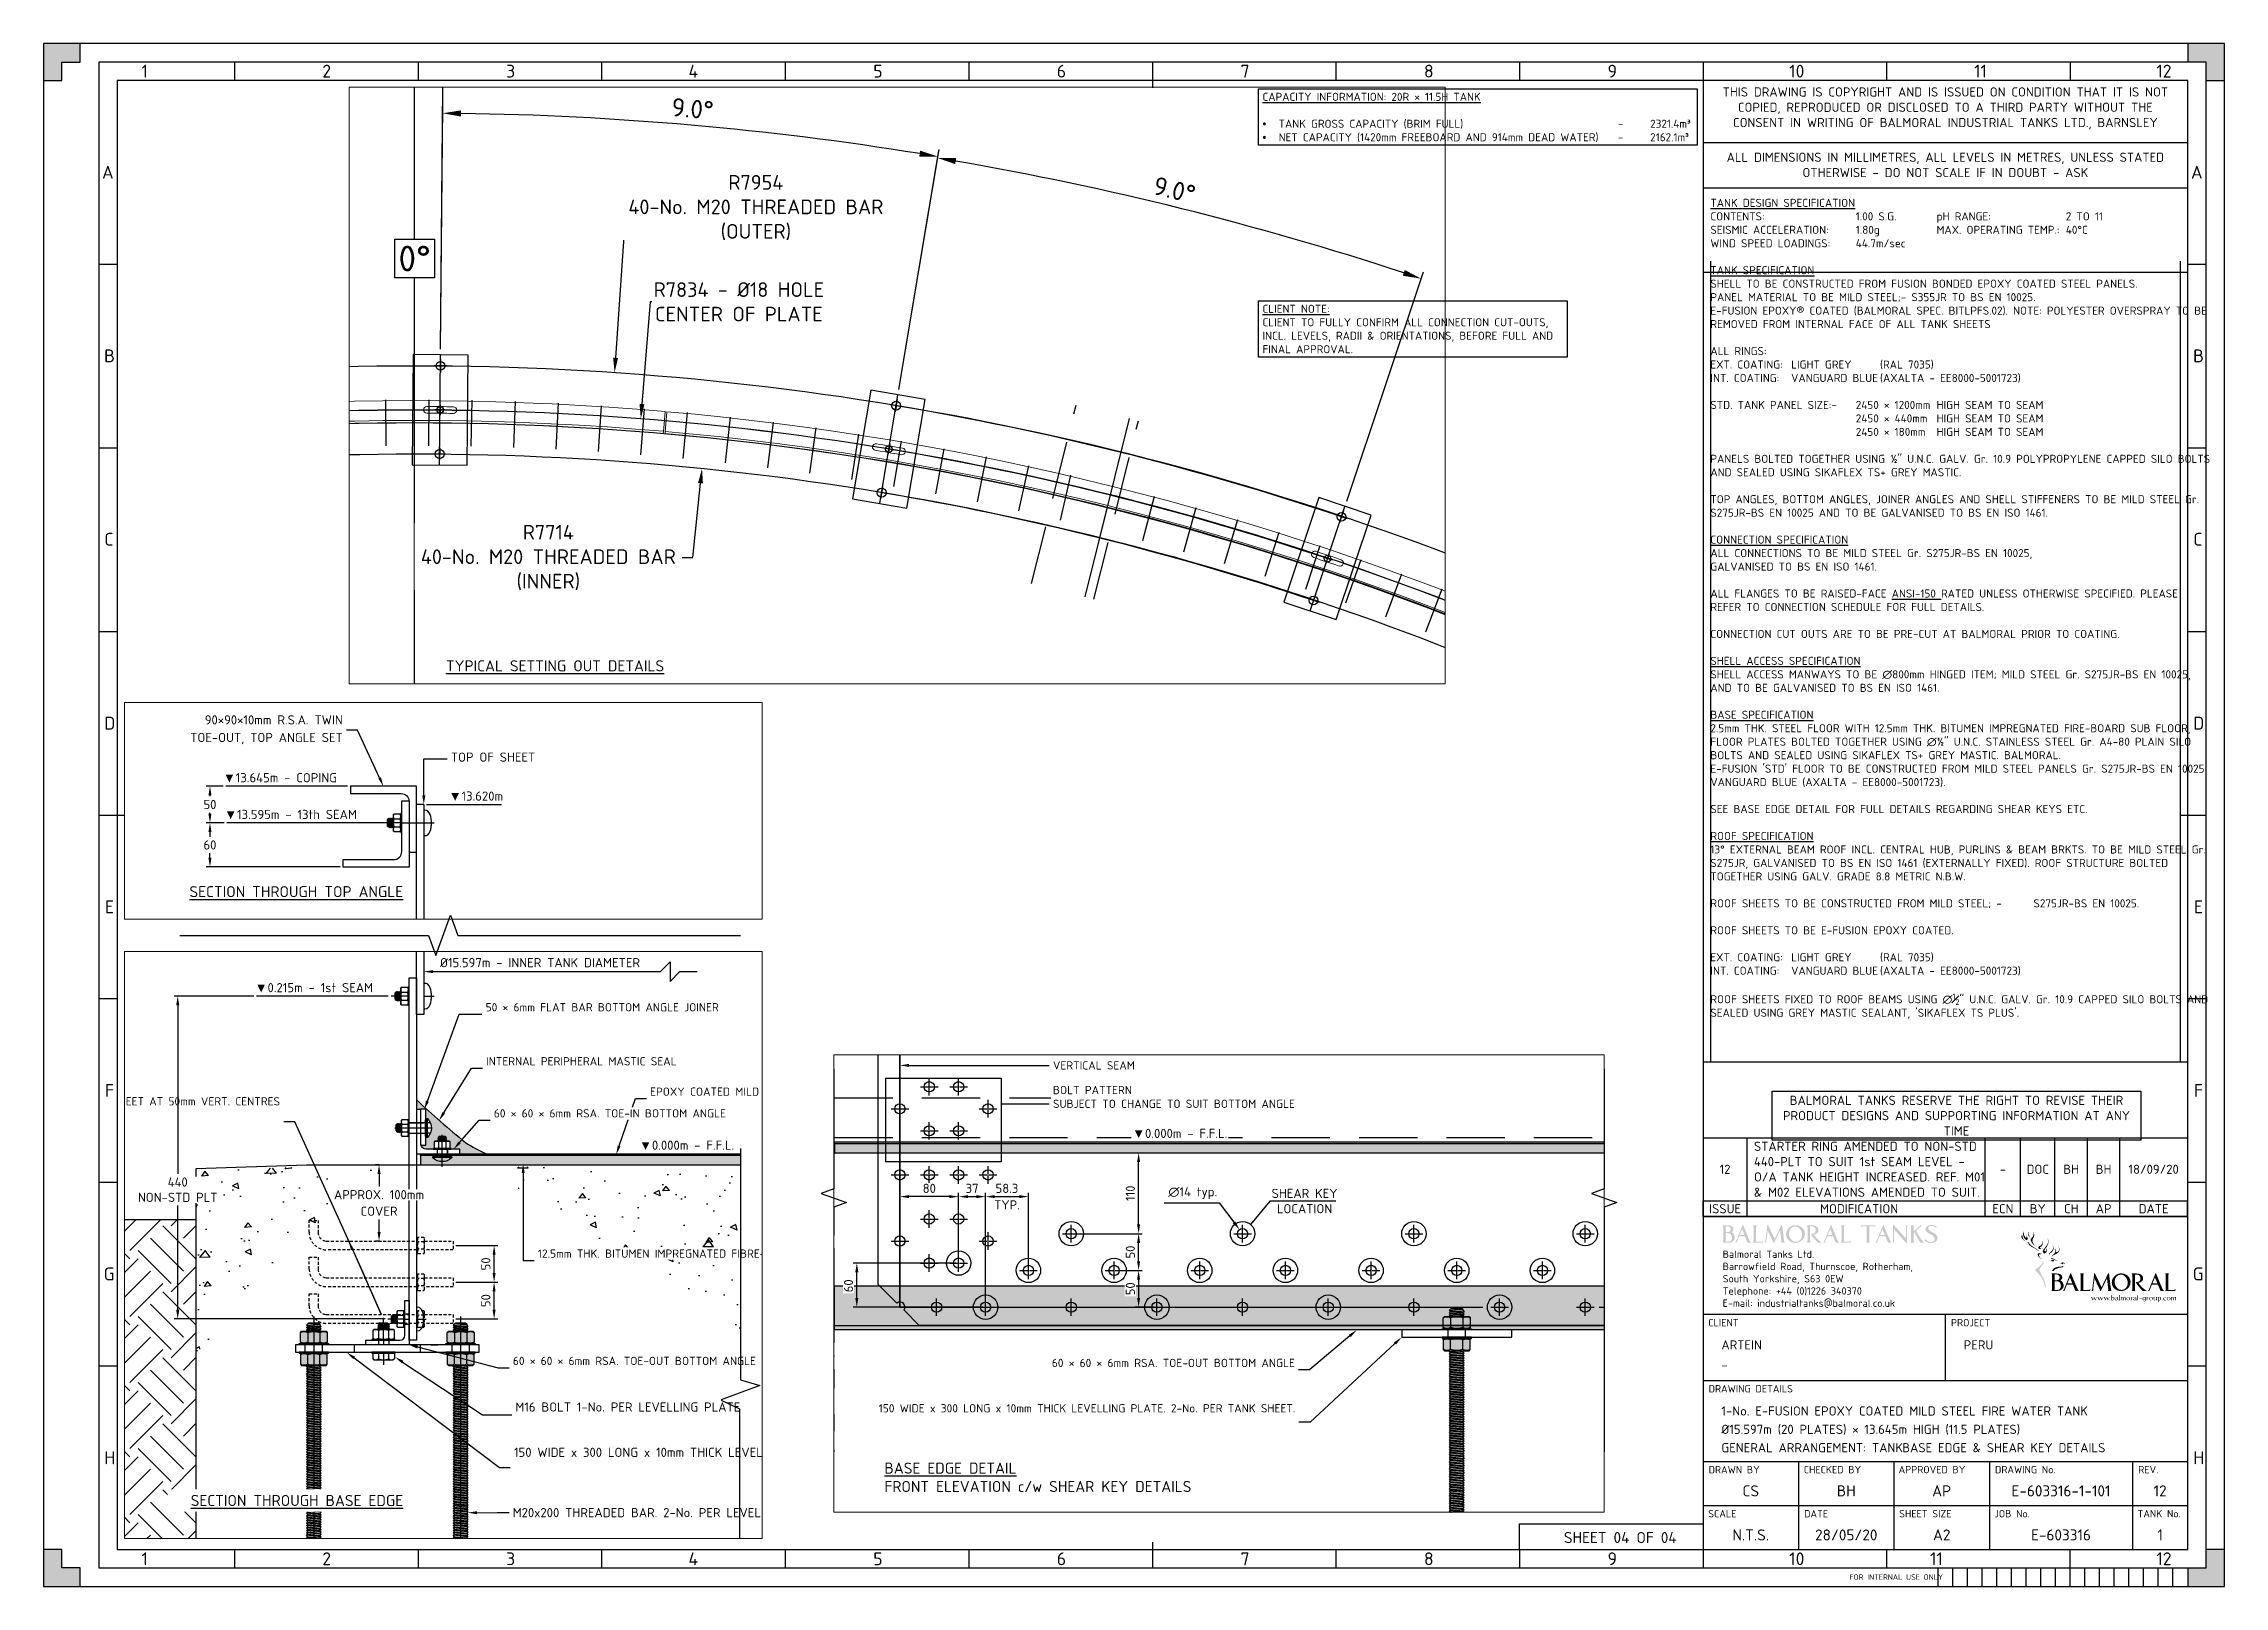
# Paper-space layout '104' of a CAD drawing. Header units: millimetres. Extents: x 0 to 594, y 0 to 420.
# The model-space entities are those that its viewports show. They can reach past a viewport. Long polylines and large blocks are cut down to what shows.
import ezdxf
from ezdxf import colors
from ezdxf.entities.mleader import LeaderData, LeaderLine
from ezdxf.enums import TextEntityAlignment as Align
from ezdxf.math import Vec2, Vec3

# ---------------------------------------------------------------- set-up
doc = ezdxf.new("R2010")
doc.units = ezdxf.units.MM
for name, pattern in [('CENTER', [50.8, 31.75, -6.35, 6.35, -6.35]), ('CENTER2', [28.575, 19.05, -3.175, 3.175, -3.175]), ('HIDDEN', [9.525, 6.35, -3.175]), ('HIDDEN2', [4.7625, 3.175, -1.5875])]:
    doc.linetypes.add(name, pattern=pattern)
doc.layers.get('Defpoints').update_dxf_attribs({"color": 9})
for name, color, linetype in [('Bolt Holes', 7, 'Continuous'), ('CENTRE', 1, 'CENTER'), ('CENTRELINE', 1, 'CENTER'), ('X 0001 M', 7, 'Continuous'), ('X 0059 M - Connection Bolt Main', 7, 'Continuous'), ('X 0515 M', 7, 'Continuous'), ('X 0516 M', 7, 'Continuous'), ('X 0952 M', 7, 'Continuous'), ('X 1001 M', 8, 'HIDDEN2'), ('X 1952 M', 8, 'HIDDEN'), ('X 2001 M', 1, 'CENTER2'), ('X 3001 D', 5, 'Continuous'), ('X 4001 T', 7, 'Continuous'), ('X 5001 H', 8, 'Continuous'), ('X TITLE_FRAME', 7, 'Continuous')]:
    doc.layers.add(name, color=color, linetype=linetype)
doc.layers.add('X 5999 H', color=7, linetype='Continuous', true_color=0xffffff)
doc.layers.add('X VPRT M', color=8, linetype='Continuous', plot=False)
doc.styles.add('BIT STD. 2.0', font='isocpeur.ttf', dxfattribs={"height": 2})
doc.styles.add('BIT STD. 2.5', font='isocpeur.ttf', dxfattribs={"height": 2.5})
doc.styles.add('BIT STD. 3.0', font='isocpeur.ttf', dxfattribs={"height": 2.5})
doc.styles.add('TITLE', font='isocpeur.ttf')
doc.dimstyles.new('BIT STD. 2.0.1', dxfattribs={"dimtxt": 2, "dimasz": 2, "dimexe": 1, "dimexo": 0.625, "dimgap": 1, "dimtad": 1, "dimtih": 1, "dimtoh": 1, "dimdec": 0, "dimdsep": 46, "dimtxsty": 'BIT STD. 2.0', "dimcen": 0, "dimadec": 0, "dimazin": 0, "dimtfac": 1, "dimtdec": 0, "dimtofl": 0, "dimtmove": 0, "dimatfit": 3, "dimfxl": 1, "dimtfill": 1, "dimlwd": -1, "dimlwe": -1, "dimarcsym": 0})
doc.dimstyles.new('BIT STD. 2.5', dxfattribs={"dimtxt": 2.5, "dimasz": 2.5, "dimexe": 1, "dimexo": 0.75, "dimgap": 1, "dimtad": 1, "dimdec": 0, "dimdsep": 46, "dimtxsty": 'BIT STD. 2.5', "dimcen": 0, "dimadec": 0, "dimazin": 0, "dimtfac": 1, "dimtdec": 0, "dimtmove": 0, "dimatfit": 3, "dimfxl": 1, "dimtfill": 1, "dimlwd": -1, "dimlwe": -1, "dimarcsym": 0})
doc.dimstyles.new('BIT STD. 2.5.1', dxfattribs={"dimtxt": 2, "dimasz": 2.5, "dimexe": 1, "dimexo": 0.75, "dimgap": 1, "dimtad": 1, "dimtih": 1, "dimtoh": 1, "dimdec": 0, "dimdsep": 46, "dimtxsty": 'BIT STD. 2.5', "dimcen": 0, "dimadec": 0, "dimazin": 0, "dimtfac": 1, "dimtdec": 0, "dimtofl": 0, "dimtmove": 0, "dimatfit": 3, "dimfxl": 1, "dimtfill": 1, "dimlwd": -1, "dimlwe": -1, "dimarcsym": 0})
doc.dimstyles.new('BIT STD. 2.5.1 [0.0]', dxfattribs={"dimtxt": 2.5, "dimasz": 2.5, "dimexe": 1, "dimexo": 0.75, "dimgap": 1, "dimtad": 1, "dimtih": 1, "dimtoh": 1, "dimdec": 1, "dimdsep": 46, "dimtxsty": 'BIT STD. 2.5', "dimcen": 0, "dimadec": 1, "dimazin": 0, "dimtfac": 1, "dimtdec": 1, "dimtofl": 0, "dimtmove": 0, "dimatfit": 3, "dimfxl": 1, "dimtfill": 1, "dimlwd": -1, "dimlwe": -1, "dimarcsym": 0})
doc.dimstyles.new('BIT STD. 3.0', dxfattribs={"dimtxt": 3, "dimasz": 3, "dimexe": 1, "dimexo": 0.75, "dimgap": 1, "dimtad": 1, "dimdec": 0, "dimdsep": 46, "dimtxsty": 'BIT STD. 3.0', "dimcen": 0, "dimadec": 0, "dimazin": 0, "dimtfac": 1, "dimtdec": 0, "dimtmove": 0, "dimatfit": 3, "dimfxl": 1, "dimtfill": 1, "dimlwd": -1, "dimlwe": -1, "dimarcsym": 0})

psp = doc.layouts.new('104')

# ---------------------------------------------------------------- texts
at = {"insert": (506.25, 39), "char_height": 2.5, "attachment_point": 1, "style": 'BIT STD. 3.0'}
psp.add_mtext_dynamic_manual_height_columns('BASE EDGE & SHEAR KEY DETAILS', width=77.7473, gutter_width=15, heights=[0], dxfattribs=at)
at = {"layer": 'X TITLE_FRAME', "color": 7, "attachment_point": 1}
for s, insert, char_height in [('\\fISOCPEUR|b0|i0;\\W1.;1', (26.68, 414.26), 3.5), ('\\fISOCPEUR|b0|i0;\\W1.;2', (75.92, 414.26), 3.5), ('\\fISOCPEUR|b0|i0;\\W1.;3', (125.99, 414.26), 3.5), ('\\fISOCPEUR|b0|i0;\\W1.;4', (175.66, 414.25), 3.5), ('\\fISOCPEUR|b0|i0;\\W1.;5', (225.99, 414.25), 3.5), ('\\fISOCPEUR|b0|i0;\\W1.;6', (275.97, 414.26), 3.5), ('\\fISOCPEUR|b0|i0;\\W1.;7', (326.02, 414.25), 3.5), ('\\fISOCPEUR|b0|i0;\\W1.;8', (375.98, 414.26), 3.5), ('\\fISOCPEUR|b0|i0;\\W1.;9', (425.99, 414.26), 3.5), ('\\fISOCPEUR|b0|i0;\\W1.;10', (475.46, 414.26), 3.5), ('\\fISOCPEUR|b0|i0;\\W1.;11', (525.81, 414.26), 3.5), ('\\fISOCPEUR|b0|i0;\\W1.;12', (575.46, 414.26), 3.5), ('\\fISOCPEUR|b0|i0;\\W1.;A', (15.92, 386.75), 3.5), ('\\fISOCPEUR|b0|i0;\\W1.;A', (584.92, 386.75), 3.5), ('\\fISOCPEUR|b0|i0;\\W1.;B', (16.48, 336.75), 3.5), ('\\fISOCPEUR|b0|i0;\\W1.;B', (585.48, 336.75), 3.5), ('\\fISOCPEUR|b0|i0;\\W1.;C', (16.53, 286.81), 3.5), ('\\fISOCPEUR|b0|i0;\\W1.;C', (585.53, 286.81), 3.5), ('\\fISOCPEUR|b0|i0;\\W1.;D', (16.49, 236.75), 3.5), ('\\fISOCPEUR|b0|i0;\\W1.;D', (585.49, 236.75), 3.5), ('\\fISOCPEUR|b0|i0;\\W1.;E', (16.68, 186.75), 3.5), ('\\fISOCPEUR|b0|i0;\\W1.;E', (585.68, 186.75), 3.5), ('\\fISOCPEUR|b0|i0;\\W1.;F', (16.7, 136.75), 3.5), ('\\fISOCPEUR|b0|i0;\\W1.;F', (585.7, 136.75), 3.5), ('\\fISOCPEUR|b0|i0;\\W1.;G', (16.37, 86.81), 3.5), ('\\fISOCPEUR|b0|i0;\\W1.;G', (585.37, 86.81), 3.5), ('\\fISOCPEUR|b0|i0;\\W1.;CLIENT', (453.43, 72.79), 2), ('{\\fISOCPEUR|b0|i0|c0|p34;PROJECT}', (519.53, 72.79), 2), ('{\\fISOCPEUR|b0|i0|c0|p34;DRAWING DETAILS}', (453.53, 54.79), 2), ('\\fISOCPEUR|b0|i0;\\W1.;H', (16.51, 36.75), 3.5), ('\\fISOCPEUR|b0|i0;\\W1.;H', (585.51, 36.75), 3.5), ('\\fISOCPEUR|b0|i0;\\W1.;DRAWN BY', (453.53, 32.75), 2), ('\\fISOCPEUR|b0|i0;\\W1.;CHECKED BY', (479.43, 32.79), 2), ('\\fISOCPEUR|b0|i0;\\W1.;APPROVED BY', (505.25, 32.79), 2), ('\\fISOCPEUR|b0|i0;\\W1.;DRAWING No.', (531.53, 32.79), 2), ('{\\fISOCPEUR|b0|i0|c0|p34;REV.}', (570.53, 32.79), 2), ('\\fISOCPEUR|b0|i0;\\W1.;SCALE', (453.41, 20.79), 2), ('\\fISOCPEUR|b0|i0;\\W1.;DATE', (479.53, 20.75), 2), ('\\fISOCPEUR|b0|i0;\\W1.;SHEET SIZE', (505.41, 20.79), 2), ('\\fISOCPEUR|b0|i0;\\W1.;JOB No.', (531.35, 20.79), 2), ('{\\fISOCPEUR|b0|i0|c0|p34;TANK No.}', (570.35, 20.79), 2), ('\\fISOCPEUR|b0|i0;\\W1.;1', (26.68, 9.26), 3.5), ('\\fISOCPEUR|b0|i0;\\W1.;2', (75.92, 9.26), 3.5), ('\\fISOCPEUR|b0|i0;\\W1.;3', (125.99, 9.26), 3.5), ('\\fISOCPEUR|b0|i0;\\W1.;4', (175.66, 9.25), 3.5), ('\\fISOCPEUR|b0|i0;\\W1.;5', (225.99, 9.25), 3.5), ('\\fISOCPEUR|b0|i0;\\W1.;6', (275.97, 9.26), 3.5), ('\\fISOCPEUR|b0|i0;\\W1.;7', (326.02, 9.25), 3.5), ('\\fISOCPEUR|b0|i0;\\W1.;8', (375.98, 9.26), 3.5), ('\\fISOCPEUR|b0|i0;\\W1.;9', (425.99, 9.26), 3.5), ('\\fISOCPEUR|b0|i0;\\W1.;10', (475.46, 9.26), 3.5), ('\\fISOCPEUR|b0|i0;\\W1.;11', (513.81, 9.26), 3.5), ('\\fISOCPEUR|b0|i0;\\W1.;12', (575.46, 9.26), 3.5), ('\\fISOCPEUR|b0|i0;\\W1.;FOR INTERNAL USE ONLY', (491.86, 3.28), 1.4986)]:
    psp.add_mtext(s, dxfattribs=dict(at, insert=insert, char_height=char_height))
at = {"layer": 'X TITLE_FRAME', "color": 7, "char_height": 2.5, "style": 'TITLE'}
for s, insert, width, attachment_point in [('THIS DRAWING IS COPYRIGHT AND IS ISSUED ON CONDITION THAT IT IS NOT COPIED, REPRODUCED OR DISCLOSED TO A THIRD PARTY WITHOUT THE CONSENT IN WRITING OF BALMORAL INDUSTRIAL TANKS LTD., BARNSLEY', (518, 402.39), 123.3872, 5), ('ALL DIMENSIONS IN MILLIMETRES, ALL LEVELS IN METRES, UNLESS STATED OTHERWISE - DO NOT SCALE IF IN DOUBT - ASK', (518, 390.32), 129.1756, 2)]:
    psp.add_mtext(s, dxfattribs=dict(at, insert=insert, width=width, attachment_point=attachment_point))
at = {"layer": 'X TITLE_FRAME', "color": 7, "insert": (521.03, 128.15), "char_height": 2.5, "width": 97.8867, "attachment_point": 5, "style": 'TITLE', "bg_fill": 16}
psp.add_mtext('{\\fISOCPEUR|b1|i0|c0|p34;BALMORAL TANKS RESERVE THE RIGHT TO REVISE THEIR PRODUCT DESIGNS AND SUPPORTING INFORMATION AT ANY TIME}', dxfattribs=at)

msp = doc.modelspace()

# ---------------------------------------------------------------- texts
at = {"layer": 'X 3001 D', "insert": (40025.4309, 308.5317), "char_height": 12.5, "attachment_point": 1, "style": 'BIT STD. 2.5'}
msp.add_mtext_dynamic_manual_height_columns('%%C15.597m - INNER TANK DIAMETER', width=332.010875, gutter_width=78.125, heights=[0], dxfattribs=at)

# ---------------------------------------------------------------- blocks, each defined once
blk = doc.blocks.new('REVISION A2')
at = {"layer": 'X TITLE_FRAME'}
for p, q in [((452.02, -94.34), (584, -94.34)), ((452.02, -98.62), (452.02, -94.34)), ((452.02, -94.34), (584, -94.34)), ((464.02, -98.62), (464.02, -94.34)), ((528.88, -98.62), (528.88, -94.34)), ((538.51, -98.62), (538.51, -94.34)), ((547.88, -98.62), (547.88, -94.34)), ((556.74, -98.62), (556.74, -94.34)), ((565.51, -98.62), (565.51, -94.34)), ((584, -98.62), (584, -94.34)), ((452.02, -98.62), (584, -98.62))]:
    blk.add_line(p, q, dxfattribs=at)
at = {"layer": 'X TITLE_FRAME', "color": 7, "char_height": 2.5, "attachment_point": 5, "style": 'TITLE'}
for s, insert in [('\\fISOCPEUR|b0|i0;\\W1.;ISSUE', (458.02, -96.48)), ('\\fISOCPEUR|b0|i0;\\W1.;MODIFICATION', (494.52, -96.48)), ('\\fISOCPEUR|b0|i0;\\W1.;ECN', (533.69, -96.48)), ('BY', (543.19, -96.48)), ('\\fISOCPEUR|b0|i0;\\W1.;CH', (552.31, -96.48)), ('\\fISOCPEUR|b0|i0;\\W1.;AP', (561.12, -96.48)), ('\\fISOCPEUR|b0|i0;\\W1.;DATE', (574.75, -96.48))]:
    blk.add_mtext(s, dxfattribs=dict(at, insert=insert))
blk = doc.blocks.new('LOGO A2')
at = {"layer": 'X TITLE_FRAME', "lineweight": 0}
h = blk.add_hatch(color=8, dxfattribs=at)
h.paths.add_polyline_path([(1140.12, 1002.51), (1140.55, 1002.51), (1141.72, 1002.73), (1140.12, 1002.79), (1140.12, 1004.37), (1140.53, 1004.37), (1141.59, 1004.45), (1141.06, 1004.58), (1140.46, 1004.63), (1139.3, 1004.63), (1139.36, 1004.46), (1139.38, 1004.33), (1139.4, 1004.17), (1139.4, 1003.98), (1139.4, 1000.5), (1139.4, 1000.33), (1139.38, 1000.18), (1139.36, 1000.05), (1140.12, 1000.13)])
h.paths.add_polyline_path([(1142.34, 1002.12), (1142.17, 1002.38), (1141.72, 1002.73), (1140.55, 1002.51), (1141.07, 1002.45), (1141.48, 1002.16), (1141.72, 1001.8), (1141.8, 1001.21), (1141.76, 1000.89), (1141.52, 1000.41), (1141.28, 1000.26), (1140.72, 1000.13), (1140.12, 1000.13), (1139.36, 1000.05), (1139.3, 999.87), (1140.68, 999.87), (1140.79, 999.87), (1141.35, 999.94), (1141.44, 999.96), (1141.95, 1000.18), (1142, 1000.2), (1142.39, 1000.59), (1142.45, 1000.69), (1142.56, 1001.26), (1142.52, 1001.62)])
h.paths.add_polyline_path([(1142.19, 1003.55), (1142.19, 1003.59), (1142.04, 1004.11), (1141.61, 1004.46), (1140.53, 1004.37), (1140.9, 1004.3), (1141.2, 1004.13), (1141.41, 1003.87), (1141.48, 1003.47), (1141.26, 1002.99), (1141.26, 1002.96), (1140.74, 1002.79), (1140.12, 1002.79), (1141.72, 1002.73), (1142.06, 1003.07)])
h.paths.add_polyline_path([(1143.75, 1001.62), (1145.33, 1001.62), (1143.9, 1001.97), (1144.55, 1003.55), (1144.83, 1004.69), (1144.7, 1004.69), (1143.01, 1000.54), (1142.84, 1000.2), (1142.65, 999.87), (1143.04, 999.87)])
h.paths.add_polyline_path([(1144.83, 1004.69), (1144.55, 1003.55), (1145.2, 1001.97), (1143.9, 1001.97), (1145.33, 1001.62), (1146.06, 999.87), (1147.03, 999.87), (1146.86, 1000.07), (1146.73, 1000.24), (1146.62, 1000.41), (1146.51, 1000.65)])
h.paths.add_polyline_path([(1148.38, 1003.96), (1148.4, 1004.3), (1148.49, 1004.63), (1147.54, 1004.63), (1147.64, 1004.3), (1147.67, 1003.96), (1147.67, 1000.5), (1147.64, 1000.18), (1147.54, 999.87), (1148.38, 1000.13)])
h.paths.add_polyline_path([(1150.39, 1000.35), (1150.04, 1000.2), (1149.68, 1000.13), (1148.38, 1000.13), (1147.54, 999.87), (1150.24, 999.87)])
h.paths.add_polyline_path([(1151.52, 1003.22), (1151.6, 1004.69), (1151.43, 1004.69), (1150.93, 1000.63), (1150.87, 1000.24), (1150.74, 999.87), (1151.17, 999.87), (1151.17, 999.98), (1151.17, 1000.11), (1151.17, 1000.39), (1151.19, 1000.65)])
h.paths.add_polyline_path([(1151.6, 1004.69), (1151.52, 1003.22), (1153.11, 999.87), (1153.44, 1000.91)])
h.paths.add_polyline_path([(1154.91, 1003.27), (1155.45, 1004.69), (1155.25, 1004.69), (1153.44, 1000.91), (1153.11, 999.87), (1153.27, 999.87)])
h.paths.add_polyline_path([(1155.45, 1004.69), (1154.91, 1003.27), (1155.21, 1000.72), (1155.23, 1000.5), (1155.25, 1000.28), (1155.23, 1000.09), (1155.21, 999.87), (1156.14, 999.87), (1156.03, 1000.24), (1155.97, 1000.63)])
h.paths.add_polyline_path([(1157.32, 1002.39), (1157.34, 1002.59), (1157.45, 1003.13), (1157.51, 1003.28), (1157.82, 1003.75), (1157.9, 1003.86), (1158.38, 1004.17), (1158.55, 1004.23), (1159.11, 1004.32), (1158.14, 1004.47), (1157.77, 1004.27), (1157.34, 1003.95), (1157.06, 1003.63), (1156.76, 1003.15), (1156.61, 1002.74), (1156.54, 1002.18), (1156.58, 1001.72), (1156.76, 1001.2), (1156.93, 1000.88), (1157.32, 1000.47), (1157.62, 1000.23), (1158.12, 999.99), (1158.51, 999.89), (1159.07, 999.82), (1159.5, 999.86), (1160.04, 1000.02), (1159.11, 1000.12), (1158.59, 1000.25), (1158.14, 1000.56), (1157.77, 1000.97), (1157.51, 1001.44), (1157.38, 1001.85), (1157.32, 1002.26)])
h.paths.add_polyline_path([(1161.6, 1001.72), (1161.66, 1002.29), (1161.62, 1002.76), (1161.45, 1003.28), (1161.25, 1003.6), (1160.88, 1004.01), (1160.58, 1004.23), (1160.06, 1004.49), (1159.65, 1004.6), (1159.11, 1004.64), (1158.68, 1004.62), (1158.14, 1004.47), (1159.11, 1004.32), (1159.61, 1004.21), (1160.06, 1003.91), (1160.43, 1003.47), (1160.69, 1003.02), (1160.82, 1002.61), (1160.86, 1002.2), (1160.88, 1002.13), (1160.88, 1002.07), (1160.86, 1001.85), (1160.76, 1001.31), (1160.71, 1001.16), (1160.41, 1000.71), (1160.3, 1000.6), (1159.85, 1000.28), (1159.65, 1000.21), (1159.11, 1000.12), (1160.04, 1000.02), (1160.43, 1000.19), (1160.86, 1000.53), (1161.14, 1000.82), (1161.45, 1001.31)])
h.paths.add_polyline_path([(1163.09, 1004.34), (1163.24, 1004.34), (1164.73, 1004.36), (1164.64, 1004.4), (1164.1, 1004.58), (1163.97, 1004.6), (1163.41, 1004.62), (1162.24, 1004.62), (1162.35, 1004.3), (1162.37, 1003.93), (1162.37, 1000.56), (1162.35, 1000.21), (1162.24, 999.86), (1163.19, 999.86), (1163.11, 1000.21), (1163.09, 1000.56)])
h.paths.add_polyline_path([(1164.02, 1002.09), (1164.49, 1002.18), (1164.92, 1002.41), (1165.23, 1002.76), (1165.33, 1003.26), (1165.33, 1003.45), (1165.16, 1003.95), (1165.14, 1003.99), (1164.73, 1004.36), (1163.24, 1004.34), (1163.78, 1004.32), (1164.21, 1004.12), (1164.51, 1003.75), (1164.6, 1003.21), (1164.53, 1002.85), (1164.34, 1002.57), (1164.06, 1002.37), (1163.69, 1002.31), (1163.28, 1002.29), (1163.5, 1001.92), (1163.82, 1001.44), (1164.17, 1001.01), (1164.45, 1000.69), (1164.82, 1000.28), (1165.2, 999.86), (1166.29, 999.86), (1166.05, 1000.06), (1165.62, 1000.38), (1165.49, 1000.49), (1165.05, 1000.88), (1164.95, 1000.99), (1164.56, 1001.42), (1164.38, 1001.62)])
h.paths.add_polyline_path([(1167.76, 1001.62), (1169.33, 1001.62), (1167.91, 1001.96), (1168.56, 1003.54), (1168.84, 1004.68), (1168.71, 1004.68), (1167.02, 1000.53), (1166.85, 1000.19), (1166.63, 999.86), (1167.04, 999.86)])
h.paths.add_polyline_path([(1168.84, 1004.68), (1168.56, 1003.54), (1169.18, 1001.96), (1167.91, 1001.96), (1169.33, 1001.62), (1170.07, 999.86), (1171.04, 999.86), (1170.87, 1000.06), (1170.74, 1000.21), (1170.63, 1000.4), (1170.5, 1000.64)])
h.paths.add_polyline_path([(1172.34, 1003.95), (1172.36, 1004.3), (1172.45, 1004.62), (1171.5, 1004.62), (1171.59, 1004.3), (1171.63, 1003.95), (1171.63, 1000.49), (1171.61, 1000.17), (1171.5, 999.86), (1172.34, 1000.12)])
h.paths.add_polyline_path([(1174.35, 1000.34), (1174.01, 1000.19), (1173.62, 1000.12), (1172.34, 1000.12), (1171.5, 999.86), (1174.2, 999.86)])
h.paths.add_polyline_path([(1179.22, 1004.35), (1178.52, 1004.35), (1178.52, 1000.51), (1178.5, 1000.17), (1178.4, 999.86), (1179.33, 999.86), (1179.24, 1000.15), (1179.22, 1000.46)])
h.paths.add_polyline_path([(1180.77, 1004.61), (1176.97, 1004.61), (1176.78, 1004.16), (1177.12, 1004.28), (1177.47, 1004.35), (1178.52, 1004.35), (1179.22, 1004.35), (1180.27, 1004.35)])
h.paths.add_polyline_path([(1180.77, 1004.61), (1180.27, 1004.35), (1180.62, 1004.28), (1180.96, 1004.16)])
h.paths.add_polyline_path([(1182.15, 1001.96), (1182.79, 1003.54), (1183.08, 1004.68), (1182.96, 1004.68), (1181.27, 1000.53), (1181.1, 1000.17), (1180.89, 999.86), (1181.29, 999.86), (1182.01, 1001.63), (1183.58, 1001.63)])
h.paths.add_polyline_path([(1183.08, 1004.68), (1182.79, 1003.54), (1183.44, 1001.96), (1182.15, 1001.96), (1183.58, 1001.63), (1184.32, 999.86), (1185.27, 999.86), (1185.13, 1000.06), (1184.99, 1000.22), (1184.87, 1000.41), (1184.77, 1000.65)])
h.paths.add_polyline_path([(1185.94, 1003.54), (1185.85, 1004.75), (1185.7, 1004.75), (1185.7, 1000.34), (1185.63, 999.86), (1186.01, 999.86), (1185.97, 1000.1), (1185.94, 1000.34)])
h.paths.add_polyline_path([(1185.85, 1004.75), (1185.94, 1003.54), (1189.33, 999.72), (1189.23, 1000.94)])
h.paths.add_polyline_path([(1189.5, 1004.16), (1189.52, 1004.4), (1189.57, 1004.63), (1189.16, 1004.63), (1189.21, 1004.4), (1189.23, 1004.16), (1189.23, 1000.94), (1189.33, 999.72), (1189.5, 999.72)])
h.paths.add_polyline_path([(1191.28, 1002.58), (1191.38, 1002.68), (1191.48, 1002.75), (1191.28, 1002.92), (1191.28, 1003.92), (1191.31, 1004.28), (1191.4, 1004.61), (1190.45, 1004.61), (1190.55, 1004.28), (1190.57, 1003.92), (1190.57, 1000.56), (1190.55, 1000.2), (1190.45, 999.86), (1191.4, 999.86), (1191.31, 1000.2), (1191.28, 1000.56)])
h.paths.add_polyline_path([(1192.19, 1002.63), (1191.93, 1003.13), (1193.55, 1004.61), (1193.05, 1004.61), (1192.74, 1004.25), (1192.41, 1003.94), (1191.28, 1002.92), (1191.48, 1002.75), (1191.62, 1002.49), (1191.88, 1001.99), (1192, 1001.8), (1192.26, 1001.3), (1192.38, 1001.08), (1192.67, 1000.58), (1192.81, 1000.34), (1193.15, 999.86), (1194.22, 999.86), (1193.96, 1000.1), (1193.55, 1000.56), (1193.26, 1000.91), (1192.95, 1001.39), (1192.69, 1001.8), (1192.38, 1002.27)])
h.paths.add_polyline_path([(1196.25, 1002.8), (1195.94, 1002.94), (1195.6, 1003.18), (1195.34, 1003.47), (1195.24, 1003.8), (1195.34, 1004.09), (1195.55, 1004.3), (1195.84, 1004.42), (1196.13, 1004.47), (1196.79, 1004.61), (1196.65, 1004.63), (1196.08, 1004.71), (1195.55, 1004.63), (1195.05, 1004.42), (1194.65, 1004.06), (1194.48, 1003.54), (1194.48, 1003.51), (1194.67, 1002.99), (1194.7, 1002.97), (1195.15, 1002.58), (1195.24, 1002.51), (1195.74, 1002.25), (1195.86, 1002.18), (1196.37, 1001.92), (1196.41, 1001.89), (1196.84, 1001.51), (1197.03, 1001.03), (1196.96, 1000.63), (1196.75, 1000.32), (1196.41, 1000.13), (1196.03, 1000.06), (1195.2, 999.94), (1195.46, 999.86), (1196.03, 999.82), (1196.08, 999.82), (1196.65, 999.89), (1196.7, 999.91), (1197.22, 1000.15), (1197.25, 1000.17), (1197.63, 1000.58), (1197.68, 1000.65), (1197.8, 1001.2), (1197.8, 1001.22), (1197.65, 1001.77), (1197.63, 1001.77), (1197.25, 1002.2), (1197.25, 1002.23), (1196.75, 1002.51), (1196.75, 1002.54)])
h.paths.add_polyline_path([(1195.1, 1000.34), (1194.7, 1000.65), (1194.31, 1000.96), (1194.41, 1000.29), (1194.67, 1000.15), (1195.2, 999.94), (1196.03, 1000.06), (1195.55, 1000.13)])
h.paths.add_polyline_path([(1197.44, 1004.35), (1197.32, 1004.4), (1196.79, 1004.61), (1196.13, 1004.47), (1196.51, 1004.42), (1196.89, 1004.28), (1197.22, 1004.06), (1197.51, 1003.8)], flags=17)
at = {"layer": 'X TITLE_FRAME'}
for color, points in [(256, [(1220.73, 1001.9), (1220.66, 1001.84), (1220.6, 1001.68), (1220.66, 1001.33), (1220.93, 1000.87), (1221.26, 1000.54), (1221.64, 1000.31), (1221.93, 1000.15), (1221.7, 1000.31), (1221.44, 1000.51), (1221.11, 1000.96), (1220.99, 1001.32), (1220.98, 1001.62), (1220.89, 1001.83)]), (256, [(1221.41, 1003.04), (1221.31, 1002.94), (1221.13, 1002.53), (1221.09, 1002.23), (1221.19, 1001.62), (1221.44, 1001.04), (1221.74, 1000.71), (1222.1, 1000.55), (1222.41, 1000.89), (1222.36, 1001.1), (1221.93, 1001.23), (1221.73, 1001.35), (1221.41, 1001.84), (1221.28, 1002.5), (1221.37, 1002.97)]), (256, [(1222.23, 1000.11), (1222.15, 1000.11), (1222.09, 1000.09), (1222.17, 1000.08), (1222.28, 1000.03), (1222.51, 999.74), (1222.68, 999.4), (1222.91, 999.12), (1223.29, 998.83), (1223.74, 998.59), (1224.26, 998.33), (1224.82, 997.98), (1225.32, 997.63), (1225.63, 997.42), (1225.35, 997.66), (1224.89, 998.05), (1224.47, 998.37), (1224.05, 998.63), (1223.53, 998.94), (1223.19, 999.22), (1222.56, 999.99), (1222.41, 1000.09)]), (256, [(1222.46, 1002.89), (1222.51, 1002.84), (1222.59, 1002.5), (1222.56, 1002.32), (1222.52, 1002.01), (1222.52, 1001.9), (1222.67, 1001.58), (1222.91, 1001.32), (1223.08, 1001.2), (1223.14, 1001.16), (1222.94, 1001.42), (1222.77, 1001.8), (1222.72, 1002.06), (1222.74, 1002.43), (1222.74, 1002.5), (1222.61, 1002.81)]), (256, [(1223.75, 1002.88), (1223.84, 1002.78), (1223.89, 1002.63), (1223.95, 1002.45), (1223.97, 1002.23), (1223.79, 1001.59), (1223.37, 1001.09), (1223.22, 1000.84), (1223.14, 1000.54), (1223.65, 999.6), (1223.69, 999.56), (1224.5, 998.91), (1224.82, 998.69), (1224.01, 999.4), (1223.63, 1000.29), (1223.68, 1000.65), (1223.76, 1000.91), (1224, 1001.32), (1224.14, 1001.96), (1224.1, 1002.33), (1223.98, 1002.62), (1223.82, 1002.81)]), (256, [(1226.31, 1000.38), (1226.38, 999.95), (1226.05, 999.17), (1225.73, 999.05), (1225.34, 998.83), (1225.21, 998.55), (1225.35, 998.23), (1225.97, 998.24), (1225.67, 998.49), (1225.86, 998.75), (1226.21, 999.01), (1226.41, 999.41), (1226.45, 999.8), (1226.38, 1000.24)]), (256, [(1226.38, 998.34), (1226.31, 998.31), (1225.97, 998.24), (1225.35, 998.23), (1225.71, 998.11), (1226.18, 998.23)]), (256, [(1227.72, 1001.07), (1227.82, 1000.83), (1227.93, 1000.28), (1227.8, 999.64), (1227.42, 999.01), (1227.02, 998.53), (1226.48, 997.69), (1226.45, 997.52), (1226.61, 997.09), (1226.99, 996.91), (1227.49, 997.35), (1227.06, 997.45), (1226.86, 997.66), (1227.12, 998.23), (1227.41, 998.57), (1227.85, 999.34), (1228.03, 1000.15), (1227.9, 1000.8)]), (256, [(1229.17, 999.17), (1229.24, 998.99), (1229.33, 998.68), (1229.23, 998.18), (1228.97, 997.72), (1228.65, 997.45), (1228.2, 997.04), (1228.14, 996.84), (1228.23, 996.52), (1228.32, 996.39), (1228.3, 996.44), (1228.27, 996.65), (1228.33, 996.88), (1228.6, 997.1), (1228.92, 997.3), (1229.31, 997.85), (1229.46, 998.5), (1229.31, 998.99)]), (256, [(1229.64, 998.21), (1229.6, 998.2), (1229.64, 998.2), (1229.82, 997.98), (1229.89, 997.62), (1229.86, 997.33), (1229.57, 996.85), (1229.15, 996.48), (1228.88, 996.16), (1228.81, 995.99), (1228.86, 996.07), (1229.24, 996.42), (1229.75, 996.67), (1230.25, 996.88), (1230.28, 997.3), (1230.15, 997.35), (1230.05, 997.43), (1230.02, 997.75), (1229.95, 998.01), (1229.8, 998.17)]), (256, [(1230.6, 998.88), (1230.77, 998.69), (1230.96, 998.18), (1230.86, 997.76), (1230.56, 997.42), (1230.28, 997.3), (1230.25, 996.88), (1230.79, 997.32), (1231.1, 998.11), (1230.76, 998.79)]), (256, [(1226.71, 995.03), (1226.61, 994.76), (1225.99, 993.85), (1225.67, 993.53), (1224.86, 992.87), (1224.49, 992.66), (1224.33, 992.46), (1224.4, 992.32), (1225.21, 991.54), (1225.27, 991.48), (1225.95, 990.61), (1226.12, 990.34), (1226.67, 989.33), (1226.86, 988.79), (1227.04, 987.69), (1227.04, 987.68), (1227.02, 987.2), (1226.93, 986.9), (1227.23, 987.95), (1227.23, 988.08), (1227.06, 989.2), (1227.06, 989.23), (1226.61, 990.25), (1226.55, 990.34), (1225.99, 991.32), (1225.95, 991.39), (1225.51, 992.39), (1225.5, 992.49), (1225.77, 993.1), (1226.47, 994.01), (1226.6, 994.18), (1226.7, 994.51), (1226.73, 994.8)]), (256, [(1225.4, 997.1), (1225.31, 996.98), (1225.25, 996.88), (1225.87, 996.9), (1225.61, 997)]), (256, [(1229.17, 995.18), (1228.72, 995.06), (1228.58, 994.92), (1228.73, 994.92), (1228.88, 994.85), (1229.07, 994.77), (1229.25, 994.76), (1229.53, 994.85), (1229.57, 994.93), (1229.47, 995.11)]), (256, [(1228.71, 995.83), (1228.68, 995.73), (1228.76, 995.55), (1228.98, 995.41), (1229.33, 995.32), (1229.59, 995.29), (1230.09, 995.02), (1230.37, 994.89), (1230.96, 994.76), (1230.69, 994.82), (1230.35, 994.96), (1229.99, 995.18), (1229.66, 995.42), (1229.11, 995.64), (1228.78, 995.73)]), (256, [(1232.43, 993.76), (1232.22, 993.59), (1231.48, 993.37), (1230.47, 993.3), (1229.67, 993.05), (1229.31, 992.74), (1228.94, 992.2), (1229.38, 992.2), (1229.64, 992.48), (1229.95, 992.71), (1230.99, 993.07), (1231.02, 993.07), (1231.84, 993.21), (1232.27, 993.56)]), (256, [(1231.34, 994.37), (1231.26, 994.28), (1231.35, 994.17), (1231.61, 994.24), (1231.49, 994.28)]), (256, [(1231.7, 994.27), (1231.61, 994.24), (1231.35, 994.17), (1231.55, 994.07), (1231.75, 994.01), (1231.8, 994.01), (1231.93, 994.14), (1232.04, 994.25), (1232.13, 994.27)]), (256, [(1231.45, 994.59), (1231.6, 994.51), (1231.73, 994.35), (1231.7, 994.27), (1232.13, 994.27), (1232.36, 994.18), (1232.48, 994.05), (1232.51, 993.96), (1232.51, 994.08), (1232.4, 994.35), (1232.17, 994.44), (1231.9, 994.51)]), (1, [(1230.04, 991.51), (1228.88, 991.51), (1228.94, 991.34), (1228.96, 991.21), (1228.98, 991.06), (1228.98, 990.86), (1228.98, 987.38), (1228.98, 987.21), (1228.96, 987.06), (1228.94, 986.93), (1229.7, 987.01), (1229.7, 989.39), (1230.13, 989.39), (1231.3, 989.61), (1229.7, 989.67), (1229.7, 991.25), (1230.11, 991.25), (1231.19, 991.34), (1231.17, 991.34), (1230.63, 991.47), (1230.6, 991.47)]), (1, [(1231.3, 989.61), (1230.13, 989.39), (1230.65, 989.33), (1231.06, 989.05), (1231.3, 988.68), (1231.38, 988.09), (1231.34, 987.77), (1231.1, 987.29), (1230.86, 987.14), (1230.3, 987.01), (1229.7, 987.01), (1228.94, 986.93), (1228.88, 986.75), (1230.26, 986.75), (1230.37, 986.75), (1230.93, 986.82), (1231.01, 986.84), (1231.53, 987.06), (1231.58, 987.08), (1231.97, 987.47), (1232.03, 987.58), (1232.14, 988.14), (1232.1, 988.5), (1231.92, 989), (1231.75, 989.26)]), (1, [(1231.19, 991.34), (1230.11, 991.25), (1230.47, 991.19), (1230.78, 991.01), (1230.99, 990.75), (1231.06, 990.36), (1231.06, 990.34), (1230.84, 989.87), (1230.84, 989.85), (1230.32, 989.67), (1229.7, 989.67), (1231.3, 989.61), (1231.64, 989.95), (1231.77, 990.43), (1231.77, 990.47), (1231.62, 990.99)]), (1, [(1234.12, 991.57), (1233.99, 991.57), (1232.31, 987.42), (1232.13, 987.08), (1231.94, 986.75), (1232.33, 986.75), (1233.04, 988.5), (1234.62, 988.5), (1233.19, 988.85), (1233.84, 990.43)]), (1, [(1234.12, 991.57), (1233.84, 990.43), (1234.49, 988.85), (1233.19, 988.85), (1234.62, 988.5), (1235.36, 986.75), (1236.33, 986.75), (1236.15, 986.95), (1236.03, 987.12), (1235.92, 987.29), (1235.81, 987.53)]), (1, [(1237.6, 991.51), (1236.65, 991.51), (1236.76, 991.19), (1236.78, 990.84), (1236.78, 987.38), (1236.76, 987.06), (1236.65, 986.75), (1237.5, 987.01), (1237.5, 990.84), (1237.52, 991.19)]), (1, [(1239.51, 987.23), (1239.16, 987.08), (1238.79, 987.01), (1237.5, 987.01), (1236.65, 986.75), (1239.35, 986.75)]), (1, [(1240.63, 991.57), (1240.46, 991.57), (1239.96, 987.51), (1239.89, 987.12), (1239.76, 986.75), (1240.2, 986.75), (1240.2, 986.86), (1240.2, 986.99), (1240.2, 987.27), (1240.22, 987.53), (1240.54, 990.1)]), (1, [(1240.63, 991.57), (1240.54, 990.1), (1242.14, 986.75), (1242.47, 987.79)]), (1, [(1244.48, 991.57), (1244.28, 991.57), (1242.47, 987.79), (1242.14, 986.75), (1242.29, 986.75), (1243.94, 990.15)]), (1, [(1244.48, 991.57), (1243.94, 990.15), (1244.24, 987.6), (1244.26, 987.38), (1244.28, 987.16), (1244.26, 986.97), (1244.24, 986.75), (1245.17, 986.75), (1245.06, 987.12), (1244.99, 987.51)]), (1, [(1246.85, 991.35), (1246.48, 991.15), (1246.05, 990.83), (1245.77, 990.51), (1245.46, 990.03), (1245.31, 989.62), (1245.25, 989.06), (1245.29, 988.6), (1245.46, 988.09), (1245.64, 987.76), (1246.02, 987.35), (1246.33, 987.11), (1246.82, 986.88), (1247.21, 986.77), (1247.78, 986.7), (1248.21, 986.75), (1248.75, 986.9), (1247.82, 987), (1247.3, 987.13), (1246.85, 987.44), (1246.48, 987.85), (1246.22, 988.32), (1246.09, 988.73), (1246.02, 989.14), (1246.02, 989.27), (1246.05, 989.47), (1246.15, 990.01), (1246.22, 990.16), (1246.52, 990.64), (1246.61, 990.74), (1247.08, 991.05), (1247.26, 991.11), (1247.82, 991.2)]), (1, [(1247.82, 991.52), (1247.39, 991.5), (1246.85, 991.35), (1247.82, 991.2), (1248.32, 991.09), (1248.77, 990.79), (1249.14, 990.36), (1249.4, 989.9), (1249.53, 989.49), (1249.57, 989.08), (1249.59, 989.01), (1249.59, 988.95), (1249.57, 988.73), (1249.46, 988.19), (1249.42, 988.04), (1249.12, 987.59), (1249.01, 987.48), (1248.55, 987.16), (1248.36, 987.09), (1247.82, 987), (1248.75, 986.9), (1249.14, 987.07), (1249.57, 987.42), (1249.85, 987.7), (1250.15, 988.19), (1250.3, 988.6), (1250.37, 989.17), (1250.33, 989.64), (1250.15, 990.16), (1249.96, 990.48), (1249.59, 990.9), (1249.29, 991.11), (1248.77, 991.37), (1248.36, 991.48)]), (1, [(1251.87, 991.5), (1250.7, 991.5), (1250.81, 991.18), (1250.83, 990.81), (1250.83, 987.44), (1250.81, 987.09), (1250.7, 986.75), (1251.65, 986.75), (1251.56, 987.09), (1251.54, 987.44), (1251.54, 991.22), (1251.69, 991.22), (1253.19, 991.24), (1253.1, 991.28), (1252.56, 991.46), (1252.43, 991.48)]), (1, [(1253.19, 991.24), (1251.69, 991.22), (1252.23, 991.2), (1252.67, 991), (1252.97, 990.64), (1253.06, 990.1), (1252.99, 989.73), (1252.8, 989.45), (1252.52, 989.25), (1252.15, 989.19), (1251.74, 989.17), (1251.95, 988.8), (1252.28, 988.32), (1252.62, 987.89), (1252.9, 987.57), (1253.27, 987.16), (1253.66, 986.75), (1254.74, 986.75), (1254.5, 986.94), (1254.07, 987.26), (1253.94, 987.37), (1253.51, 987.76), (1253.4, 987.87), (1253.01, 988.3), (1252.84, 988.5), (1252.47, 988.97), (1252.95, 989.06), (1253.38, 989.3), (1253.68, 989.64), (1253.79, 990.14), (1253.79, 990.33), (1253.62, 990.83), (1253.6, 990.87)]), (1, [(1257.29, 991.57), (1257.16, 991.57), (1255.48, 987.42), (1255.31, 987.07), (1255.09, 986.75), (1255.5, 986.75), (1256.21, 988.5), (1257.79, 988.5), (1256.36, 988.84), (1257.01, 990.42)]), (1, [(1257.29, 991.57), (1257.01, 990.42), (1257.64, 988.84), (1256.36, 988.84), (1257.79, 988.5), (1258.53, 986.75), (1259.5, 986.75), (1259.33, 986.94), (1259.2, 987.09), (1259.09, 987.29), (1258.96, 987.52)]), (1, [(1260.78, 991.5), (1259.83, 991.5), (1259.92, 991.18), (1259.96, 990.83), (1259.96, 987.37), (1259.94, 987.05), (1259.83, 986.75), (1260.68, 987), (1260.68, 990.83), (1260.7, 991.18)]), (1, [(1262.69, 987.22), (1262.34, 987.07), (1261.95, 987), (1260.68, 987), (1259.83, 986.75), (1262.53, 986.75)]), (256, [(1239.86, 985.1), (1239.6, 985.1), (1239.74, 984.9), (1240.06, 984.16), (1240.14, 984.44)]), (256, [(1240.52, 985.1), (1240.43, 985.1), (1240.14, 984.44), (1240.06, 984.16), (1240.12, 984.16), (1240.42, 984.87)]), (256, [(1240.52, 985.1), (1240.42, 984.87), (1240.72, 984.16), (1240.82, 984.44)]), (256, [(1241.23, 985.1), (1241.1, 985.1), (1240.82, 984.44), (1240.72, 984.16), (1240.78, 984.16), (1241.08, 984.9)]), (256, [(1241.59, 985.1), (1241.33, 985.1), (1241.43, 984.97), (1241.46, 984.9), (1241.78, 984.16), (1241.86, 984.44)]), (256, [(1242.25, 985.1), (1242.15, 985.1), (1241.86, 984.44), (1241.78, 984.16), (1241.83, 984.16), (1242.14, 984.87)]), (256, [(1242.25, 985.1), (1242.14, 984.87), (1242.44, 984.16), (1242.54, 984.44)]), (256, [(1242.95, 985.1), (1242.82, 985.1), (1242.54, 984.44), (1242.44, 984.16), (1242.5, 984.16), (1242.82, 984.9)]), (256, [(1243.31, 985.1), (1243.05, 985.1), (1243.19, 984.9), (1243.51, 984.16), (1243.6, 984.44)]), (256, [(1243.97, 985.1), (1243.89, 985.1), (1243.6, 984.44), (1243.51, 984.16), (1243.55, 984.16), (1243.87, 984.87)]), (256, [(1243.97, 985.1), (1243.87, 984.87), (1244.18, 984.16), (1244.26, 984.44)]), (256, [(1244.68, 985.1), (1244.55, 985.1), (1244.26, 984.44), (1244.18, 984.16), (1244.22, 984.16), (1244.54, 984.9)]), (256, [(1244.72, 984.38), (1244.62, 984.26), (1244.72, 984.16), (1244.84, 984.26)]), (256, [(1245.33, 985.56), (1245.07, 985.56), (1245.11, 985.36), (1245.11, 984.44), (1245.07, 984.26), (1245.3, 984.19), (1245.51, 984.24), (1245.3, 984.28), (1245.3, 984.71), (1245.3, 984.93), (1245.3, 985.36)]), (256, [(1245.62, 985.12), (1245.43, 985.06), (1245.59, 985.03), (1245.75, 984.91), (1245.81, 984.67), (1245.74, 984.37), (1245.51, 984.24), (1245.3, 984.19), (1245.51, 984.16), (1245.88, 984.32), (1246.01, 984.67), (1245.92, 984.97)]), (256, [(1245.43, 985.06), (1245.3, 984.93), (1245.3, 984.71), (1245.39, 984.93), (1245.59, 985.03)]), (256, [(1246.68, 984.78), (1246.43, 984.74), (1246.11, 984.45), (1246.21, 984.25), (1246.44, 984.16), (1246.62, 984.21), (1246.5, 984.25), (1246.37, 984.31), (1246.31, 984.44), (1246.37, 984.6), (1246.53, 984.68), (1246.81, 984.77)]), (256, [(1246.57, 985.13), (1246.21, 985.03), (1246.18, 984.91), (1246.55, 985.06)]), (256, [(1246.57, 985.13), (1246.55, 985.06), (1246.81, 984.9), (1246.68, 984.78), (1246.81, 984.77), (1246.81, 984.63), (1246.7, 984.35), (1246.5, 984.25), (1246.62, 984.21), (1246.81, 984.37), (1246.98, 984.42), (1246.98, 984.83), (1246.86, 985.04)]), (256, [(1246.98, 984.42), (1246.81, 984.37), (1246.83, 984.18), (1247.07, 984.18)]), (256, [(1247.47, 985.56), (1247.21, 985.56), (1247.25, 985.36), (1247.25, 984.38), (1247.21, 984.18), (1247.47, 984.18), (1247.44, 984.38), (1247.44, 985.36)]), (256, [(1247.87, 985.1), (1247.66, 985.1), (1247.72, 984.97), (1247.72, 984.87), (1247.89, 984.91)]), (256, [(1248.25, 985.12), (1247.89, 984.91), (1247.72, 984.87), (1247.72, 984.38), (1247.69, 984.18), (1247.93, 984.18), (1247.9, 984.31), (1247.89, 984.38), (1247.89, 984.67), (1248.11, 985.02)]), (256, [(1248.25, 985.12), (1248.11, 985.02), (1248.25, 984.97), (1248.26, 984.74), (1248.45, 984.91)]), (256, [(1248.8, 985.12), (1248.45, 984.91), (1248.26, 984.74), (1248.26, 984.38), (1248.24, 984.18), (1248.5, 984.18), (1248.47, 984.29), (1248.47, 984.38), (1248.47, 984.67), (1248.67, 985.02), (1248.96, 985.07)]), (256, [(1248.96, 985.07), (1248.67, 985.02), (1248.8, 984.97), (1248.83, 984.74), (1248.83, 984.38), (1248.8, 984.18), (1249.05, 984.18), (1249.02, 984.31), (1249, 984.38), (1249, 984.84)]), (256, [(1249.74, 985.13), (1249.36, 984.97), (1249.2, 984.64), (1249.35, 984.31), (1249.74, 984.16), (1249.74, 984.22), (1249.54, 984.32), (1249.41, 984.54), (1249.41, 984.64), (1249.46, 984.94), (1249.74, 985.06)]), (256, [(1249.74, 985.13), (1249.74, 985.06), (1249.94, 984.97), (1250.06, 984.74), (1250.07, 984.6), (1250.01, 984.34), (1249.74, 984.22), (1249.74, 984.16), (1250.13, 984.31), (1250.27, 984.64), (1250.13, 984.99)]), (256, [(1250.62, 985.1), (1250.4, 985.1), (1250.46, 984.97), (1250.46, 984.87), (1250.65, 984.91)]), (256, [(1251.66, 984.78), (1251.41, 984.74), (1251.1, 984.45), (1251.18, 984.25), (1251.43, 984.16), (1251.59, 984.21), (1251.49, 984.25), (1251.36, 984.31), (1251.28, 984.44), (1251.34, 984.6), (1251.5, 984.68), (1251.78, 984.77)]), (256, [(1251.54, 985.13), (1251.18, 985.03), (1251.17, 984.91), (1251.53, 985.06)]), (256, [(1251.54, 985.13), (1251.53, 985.06), (1251.78, 984.9), (1251.66, 984.78), (1251.78, 984.77), (1251.78, 984.63), (1251.69, 984.35), (1251.49, 984.25), (1251.59, 984.21), (1251.78, 984.37), (1251.96, 984.42), (1251.96, 984.83), (1251.83, 985.04)]), (256, [(1251.96, 984.42), (1251.78, 984.37), (1251.8, 984.18), (1252.04, 984.18)]), (256, [(1252.44, 985.56), (1252.19, 985.56), (1252.22, 985.36), (1252.22, 984.38), (1252.19, 984.18), (1252.44, 984.18), (1252.41, 984.38), (1252.41, 985.36)]), (256, [(1253.38, 984.81), (1253.13, 984.77), (1252.77, 984.77), (1252.7, 984.61), (1252.96, 984.67), (1253.32, 984.67)]), (256, [(1254.93, 985.1), (1254.71, 985.1), (1254.75, 984.97), (1254.75, 984.87), (1254.95, 984.91)]), (256, [(1255.95, 985.13), (1255.95, 985.06), (1256.14, 984.99), (1256.27, 984.74), (1256.3, 984.6), (1256.23, 984.34), (1255.95, 984.22), (1255.95, 984.16), (1256.34, 984.31), (1256.49, 984.64), (1256.34, 984.99)]), (256, [(1256.89, 985.1), (1256.65, 985.1), (1256.67, 985.02), (1256.67, 984.91), (1256.67, 984.45), (1256.76, 984.24), (1257.04, 984.24), (1256.88, 984.32), (1256.86, 984.55), (1256.86, 984.91)]), (256, [(1257.58, 985.1), (1257.32, 985.1), (1257.35, 985), (1257.35, 984.91), (1257.35, 984.61), (1257.25, 984.37), (1257.04, 984.24), (1256.76, 984.24), (1257.01, 984.16), (1257.35, 984.37), (1257.54, 984.42), (1257.54, 984.91)]), (256, [(1257.54, 984.42), (1257.35, 984.37), (1257.38, 984.18), (1257.6, 984.18), (1257.56, 984.31)]), (256, [(1257.97, 985.1), (1257.74, 985.1), (1257.82, 984.86), (1258, 984.93)]), (256, [(1258.15, 985.06), (1258, 984.93), (1257.82, 984.86), (1257.82, 983.93), (1257.79, 983.72), (1258.05, 983.72), (1258, 983.93), (1258, 984.21), (1258.22, 984.24), (1258, 984.28), (1258, 984.71), (1258.09, 984.94), (1258.29, 985.03)]), (256, [(1258.32, 985.13), (1258.15, 985.06), (1258.29, 985.03), (1258.45, 984.93), (1258.52, 984.68), (1258.45, 984.37), (1258.22, 984.24), (1258, 984.21), (1258.22, 984.16), (1258.6, 984.34), (1258.71, 984.67), (1258.65, 984.97)]), (256, [(1258.97, 984.38), (1258.86, 984.26), (1258.97, 984.16), (1259.09, 984.26)]), (256, [(1259.74, 985.13), (1259.39, 984.94), (1259.26, 984.64), (1259.32, 984.41), (1259.43, 984.26), (1259.59, 984.19), (1259.84, 984.24), (1259.56, 984.37), (1259.46, 984.71), (1259.53, 984.94), (1259.74, 985.04), (1259.9, 985.04), (1260.1, 985.07), (1259.94, 985.12)]), (256, [(1260.07, 984.32), (1259.84, 984.24), (1259.59, 984.19), (1259.77, 984.16), (1260.11, 984.28)]), (256, [(1260.1, 985.07), (1259.9, 985.04), (1260.11, 984.94)]), (256, [(1260.73, 985.13), (1260.34, 984.97), (1260.2, 984.64), (1260.34, 984.31), (1260.73, 984.16), (1260.73, 984.22), (1260.52, 984.32), (1260.42, 984.5), (1260.4, 984.67), (1260.47, 984.94), (1260.73, 985.06)]), (256, [(1260.73, 985.13), (1260.73, 985.06), (1260.95, 984.96), (1261.05, 984.74), (1261.07, 984.6), (1260.99, 984.34), (1260.73, 984.22), (1260.73, 984.16), (1261.11, 984.31), (1261.27, 984.64), (1261.12, 984.99)]), (256, [(1261.62, 985.1), (1261.38, 985.1), (1261.46, 984.97), (1261.46, 984.87), (1261.63, 984.91)]), (256, [(1261.98, 985.12), (1261.63, 984.91), (1261.46, 984.87), (1261.46, 984.38), (1261.41, 984.18), (1261.67, 984.18), (1261.64, 984.31), (1261.63, 984.38), (1261.63, 984.67), (1261.85, 985.02)]), (256, [(1261.98, 985.12), (1261.85, 985.02), (1261.99, 984.91), (1262.01, 984.74), (1262.19, 984.91)]), (256, [(1262.53, 985.12), (1262.19, 984.91), (1262.01, 984.74), (1262.01, 984.38), (1261.98, 984.18), (1262.22, 984.18), (1262.19, 984.31), (1262.19, 984.38), (1262.19, 984.67), (1262.4, 985.02), (1262.7, 985.07)]), (256, [(1262.7, 985.07), (1262.4, 985.02), (1262.55, 984.91), (1262.57, 984.74), (1262.57, 984.38), (1262.53, 984.18), (1262.77, 984.18), (1262.76, 984.31), (1262.74, 984.38), (1262.74, 984.84)])]:
    blk.add_hatch(color=color, dxfattribs=at).paths.add_polyline_path(points)
for color, points in [(256, [(1222.17, 1001.91), (1222.12, 1001.88), (1222.07, 1001.8), (1222.03, 1001.62), (1222.06, 1001.39), (1221.93, 1001.23), (1222.36, 1001.1), (1222.23, 1001.32), (1222.15, 1001.51), (1222.12, 1001.7), (1222.13, 1001.81)]), (256, [(1227.8, 998.31), (1227.54, 998.24), (1227.41, 998.03), (1227.35, 997.75), (1227.25, 997.52), (1227.06, 997.45), (1227.49, 997.35), (1227.52, 997.46), (1227.52, 997.55), (1227.51, 997.79), (1227.52, 997.92), (1227.65, 998.23)]), (1, [(1251.82, 989.23), (1251.74, 989.17), (1252.15, 989.19)]), (256, [(1253.81, 983.9), (1253.8, 983.83), (1254.02, 983.86)])]:
    blk.add_hatch(color=color, dxfattribs=at).paths.add_polyline_path(points, flags=17)
h = blk.add_hatch(color=256, dxfattribs=at)
h.paths.add_polyline_path([(1226.12, 997.03), (1226.05, 996.97), (1225.87, 996.9), (1225.25, 996.88), (1225.17, 996.87), (1225.06, 996.68), (1225.14, 996.36), (1225.4, 996), (1225.71, 995.73), (1226.05, 995.5), (1226.38, 995.31), (1226.06, 995.54), (1225.69, 995.9), (1225.44, 996.28), (1225.4, 996.49), (1225.47, 996.68), (1225.56, 996.71), (1225.93, 996.71), (1226.08, 996.85)])
h.paths.add_polyline_path([(1225.93, 996.71), (1225.56, 996.71), (1225.76, 996.68)], flags=16)
h = blk.add_hatch(color=256, dxfattribs=at)
h.paths.add_polyline_path([(1251.05, 985.13), (1250.65, 984.91), (1250.46, 984.87), (1250.46, 984.38), (1250.42, 984.18), (1250.68, 984.18), (1250.65, 984.38), (1250.65, 984.67), (1250.72, 984.91), (1250.92, 985.03), (1251.15, 985.12)])
h.paths.add_polyline_path([(1251.15, 985.12), (1250.92, 985.03), (1251.05, 984.99)], flags=16)
h = blk.add_hatch(color=256, dxfattribs=at)
h.paths.add_polyline_path([(1254.09, 985.12), (1253.71, 984.97), (1253.6, 984.63), (1253.68, 984.31), (1253.99, 984.16), (1254.17, 984.24), (1254.02, 984.26), (1253.84, 984.37), (1253.78, 984.61), (1253.86, 984.93), (1254.09, 985.06), (1254.25, 985.1)])
h.paths.add_polyline_path([(1254.22, 984.37), (1254.02, 984.26), (1254.17, 984.24), (1254.3, 984.37)], flags=16)
h = blk.add_hatch(color=256, dxfattribs=at)
h.paths.add_polyline_path([(1254.25, 985.1), (1254.09, 985.06), (1254.3, 985.02), (1254.3, 984.58), (1254.22, 984.37), (1254.3, 984.37), (1254.29, 984.09), (1254.25, 984), (1254.02, 983.86), (1253.8, 983.83), (1253.91, 983.8), (1254.02, 983.8), (1254.29, 983.89), (1254.45, 984.09), (1254.48, 984.37), (1254.48, 984.84), (1254.52, 985.03)])
h.paths.add_polyline_path([(1254.22, 984.37), (1254.02, 984.26), (1254.17, 984.24), (1254.3, 984.37)], flags=16)
h = blk.add_hatch(color=256, dxfattribs=at)
h.paths.add_polyline_path([(1255.36, 985.13), (1254.95, 984.91), (1254.75, 984.87), (1254.75, 984.38), (1254.72, 984.18), (1254.98, 984.18), (1254.95, 984.38), (1254.95, 984.67), (1255.03, 984.91), (1255.23, 985.03), (1255.46, 985.12)])
h.paths.add_polyline_path([(1255.46, 985.12), (1255.23, 985.03), (1255.36, 984.99)], flags=16)
h = blk.add_hatch(color=256, dxfattribs=at)
h.paths.add_polyline_path([(1255.95, 985.13), (1255.56, 984.97), (1255.42, 984.64), (1255.56, 984.31), (1255.95, 984.16), (1255.95, 984.22), (1255.75, 984.32), (1255.63, 984.54), (1255.62, 984.64), (1255.69, 984.94), (1255.95, 985.06)])
h.paths.add_polyline_path([(1255.46, 985.12), (1255.23, 985.03), (1255.36, 984.99)], flags=16)
for p, q in [((1265.92, 1006.99), (1133.92, 1006.99)), ((1133.94, 1006.99), (1265.92, 1006.99)), ((1265.92, 980.32), (1133.92, 980.32))]:
    blk.add_line(p, q, dxfattribs=at)
at = {"insert": (1139.27, 997.75), "char_height": 2, "attachment_point": 1, "style": 'TITLE'}
blk.add_mtext_dynamic_manual_height_columns('Balmoral Tanks Ltd.\\PBarrowfield Road, Thurnscoe, Rotherham,\\PSouth Yorkshire, S63 0EW\\PTelephone: +44 (0)1226 340370\\PE-mail: industrialtanks@balmoral.co.uk', width=77.92, gutter_width=12.5, heights=[0], dxfattribs=at)
blk = doc.blocks.new('TITLE BLOCK A2')
at = {"layer": 'X TITLE_FRAME', "style": 'TITLE', "flags": 4}
for tag, p in [('CLIENT-01', (522.35, 51.64)), ('PROJECT-1', (588.35, 51.64)), ('CLIENT-02', (522.35, 46.14)), ('PROJECT-2', (588.35, 46.14)), ('DRG-TITLE-01', (522.35, 33.64)), ('DRG-TITLE-02', (522.35, 28.64)), ('DRG-TITLE-03', (522.35, 23.64))]:
    blk.add_attdef(tag, text='', height=2.5, dxfattribs=at).set_placement(p, align=Align.TOP_LEFT)
at = {"layer": 'X TITLE_FRAME', "style": 'TITLE'}
for tag, flags, p in [('DRWN-BY', 4, (530.35, 10.64)), ('CHCKD-BY', 4, (556.35, 10.64)), ('APRVD-BY', 4, (582.35, 10.64)), ('BIT-DRG-NUMBER', 4, (614.85, 10.64)), ('REVISION', 4, (641.85, 10.64)), ('SCALE', 4, (530.35, -1.36)), ('DATE-DRWN', 4, (556.35, -1.36)), ('SHEET-SIZE', 8, (582.35, -1.36)), ('JOB-No.', 4, (614.85, -1.36)), ('TANK-No.', 4, (641.85, -1.36))]:
    blk.add_attdef(tag, text='', height=3, dxfattribs=dict(at, flags=flags)).set_placement(p, align=Align.MIDDLE_CENTER)
blk = doc.blocks.new('TITLE NOTES')
ref = blk.add_blockref('TITLE BLOCK A2', (-517.35, 5.36))
ref.add_attrib('CLIENT-01', 'ARTEIN', dxfattribs={"layer": 'X TITLE_FRAME', "height": 2.5, "style": 'TITLE'}).set_placement((5, 57), align=Align.TOP_LEFT)
ref.add_attrib('CLIENT-02', '-', dxfattribs={"layer": 'X TITLE_FRAME', "height": 2.5, "style": 'TITLE'}).set_placement((5, 51.5), align=Align.TOP_LEFT)
ref.add_attrib('PROJECT-1', 'PERU', dxfattribs={"layer": 'X TITLE_FRAME', "height": 2.5, "style": 'TITLE'}).set_placement((71, 57), align=Align.TOP_LEFT)
ref.add_attrib('DRG-TITLE-01', '1-No. E-FUSION EPOXY COATED MILD STEEL FIRE WATER TANK', dxfattribs={"layer": 'X TITLE_FRAME', "height": 2.5, "style": 'TITLE'}).set_placement((5, 39), align=Align.TOP_LEFT)
ref.add_attrib('DRG-TITLE-02', '%%C15.597m (20 PLATES) × 13.645m HIGH (11.5 PLATES)', dxfattribs={"layer": 'X TITLE_FRAME', "height": 2.5, "style": 'TITLE'}).set_placement((5, 34), align=Align.TOP_LEFT)
ref.add_attrib('DRG-TITLE-03', 'GENERAL ARRANGEMENT: TANK', dxfattribs={"layer": 'X TITLE_FRAME', "height": 2.5, "style": 'TITLE'}).set_placement((5, 29), align=Align.TOP_LEFT)
ref.add_attrib('DRWN-BY', 'CS', dxfattribs={"layer": 'X TITLE_FRAME', "height": 3, "style": 'TITLE'}).set_placement((13, 16), align=Align.MIDDLE_CENTER)
ref.add_attrib('CHCKD-BY', 'BH', dxfattribs={"layer": 'X TITLE_FRAME', "height": 3, "style": 'TITLE'}).set_placement((39, 16), align=Align.MIDDLE_CENTER)
ref.add_attrib('APRVD-BY', 'AP', dxfattribs={"layer": 'X TITLE_FRAME', "height": 3, "style": 'TITLE'}).set_placement((65, 16), align=Align.MIDDLE_CENTER)
ref.add_attrib('BIT-DRG-NUMBER', 'E-603316-1-101', dxfattribs={"layer": 'X TITLE_FRAME', "height": 3, "style": 'TITLE'}).set_placement((97.5, 16), align=Align.MIDDLE_CENTER)
ref.add_attrib('REVISION', '12', dxfattribs={"layer": 'X TITLE_FRAME', "height": 3, "style": 'TITLE'}).set_placement((124.5, 16), align=Align.MIDDLE_CENTER)
ref.add_attrib('SCALE', 'N.T.S.', dxfattribs={"layer": 'X TITLE_FRAME', "height": 3, "style": 'TITLE'}).set_placement((13, 4), align=Align.MIDDLE_CENTER)
ref.add_attrib('DATE-DRWN', '28/05/20', dxfattribs={"layer": 'X TITLE_FRAME', "height": 3, "style": 'TITLE'}).set_placement((39, 4), align=Align.MIDDLE_CENTER)
ref.add_attrib('SHEET-SIZE', 'A2', dxfattribs={"layer": 'X TITLE_FRAME', "height": 3, "style": 'TITLE'}).set_placement((65, 4), align=Align.MIDDLE_CENTER)
ref.add_attrib('JOB-No.', 'E-603316', dxfattribs={"layer": 'X TITLE_FRAME', "height": 3, "style": 'TITLE'}).set_placement((97.5, 4), align=Align.MIDDLE_CENTER)
ref.add_attrib('TANK-No.', '1', dxfattribs={"layer": 'X TITLE_FRAME', "height": 3, "style": 'TITLE'}).set_placement((124.5, 4), align=Align.MIDDLE_CENTER)
blk = doc.blocks.new('TANK NOTES')
at = {"insert": (0, 0), "char_height": 2.2, "attachment_point": 1, "style": 'BIT STD. 2.5'}
blk.add_mtext_dynamic_manual_height_columns('\\A1;{\\LTANK DESIGN SPECIFICATION}\\P\\pt39.6,61.6,96.8;CONTENTS:^I1.00 S.G.^IpH RANGE:^I2 TO 11\\PSEISMIC ACCELERATION:^I1.80g^IMAX. OPERATING TEMP.:^I40°C\\P\\pt39.6,61.6,70.4,96.8;WIND SPEED LOADINGS:^I44.7m/sec\\P\\ptz;\\P{\\LTANK SPECIFICATION\\P}SHELL TO BE CONSTRUCTED FROM FUSION BONDED EPOXY COATED STEEL PANELS.\\P\\pt24.2,30.8,63.8,66,70.4;PANEL MATERIAL TO BE MILD STEEL;- {\\A0;S355JR TO BS EN 10025}.\\P\\ptz;E-FUSION EPOXY® COATED (BALMORAL SPEC. BITLPFS.02). {\\C1;NOTE: POLYESTER OVERSPRAY TO BE REMOVED FROM INTERNAL FACE OF ALL TANK SHEETS\\P}\\PALL RINGS:\\P\\pt22,46.2;EXT. COATING:^ILIGHT GREY^I(RAL 7035)\\PINT. COATING:^IVANGUARD BLUE^I(AXALTA - EE8000-5001723)\\P\\pt19.8,24.2,30.8,63.8,66,72.6;\\P\\pt39.6,61.6,66;STD. TANK PANEL SIZE:-^I2450 × 1200mm^IHIGH SEAM TO SEAM\\P^I{\\C1;2450 × 440mm^IHIGH SEAM TO SEAM}\\P^I2450 × 180mm^IHIGH SEAM TO SEAM \\P\\pt30.8,44,52.8;^I\\P\\ptz;PANELS BOLTED TOGETHER USING ½" U.N.C. GALV. Gr. 10.9 POLYPROPYLENE CAPPED SILO BOLTS AND SEALED USING SIKAFLEX TS+ GREY MASTIC.\\P\\PTOP ANGLES, BOTTOM ANGLES, JOINER ANGLES AND SHELL STIFFENERS TO BE MILD STEEL Gr. S275JR-BS EN 10025 AND TO BE GALVANISED TO BS EN ISO 1461.\\P\\P{\\LCONNECTION SPECIFICATION\\A0;\\l\\P\\pt24.2,30.8,63.8,66,72.6;ALL CONNECTIONS TO BE MILD STEEL Gr. S275JR-BS EN 10025, \\PGALVANISED TO BS EN ISO 1461.\\P\\P\\ptz;ALL FLANGES TO BE RAISED-FACE \\LANSI-150\\l RATED UNLESS OTHERWISE SPECIFIED. PLEASE REFER TO CONNECTION SCHEDULE FOR FULL DETAILS.\\P\\PCONNECTION CUT OUTS ARE TO BE PRE-CUT AT BALMORAL PRIOR TO COATING.\\A1;\\L\\P\\pt24.2,30.8,63.8,66,72.6;}\\P\\ptz;{\\LSHELL ACCESS SPECIFICATION}\\PSHELL ACCESS MANWAYS TO BE ∅800mm HINGED ITEM; MILD STEEL Gr. S275JR-BS EN 10025, AND TO BE GALVANISED TO BS EN ISO 1461.\\P\\P{\\LBASE SPECIFICATION\\P\\A0;\\l2.5mm THK. STEEL FLOOR WITH 12.5mm THK. BITUMEN IMPREGNATED FIRE-BOARD SUB FLOOR, FLOOR PLATES BOLTED TOGETHER USING ∅½" U.N.C. STAINLESS STEEL Gr. A4-80 PLAIN SILO BOLTS AND SEALED USING }SIKAFLEX TS+ GREY MASTIC.{\\A0; BALMORAL.\\PE-FUSION \'STD\' FLOOR TO BE CONSTRUCTED FROM MILD STEEL PANELS Gr. S275JR-BS EN 10025. VANGUARD BLUE (AXALTA - EE8000-5001723).\\P\\PSEE BASE EDGE DETAIL FOR FULL DETAILS REGARDING SHEAR KEYS ETC.\\P}\\P{\\LROOF SPECIFICATION\\P}13° EXTERNAL BEAM ROOF INCL. CENTRAL HUB, PURLINS & BEAM BRKTS. TO BE MILD STEEL Gr. S275JR, GALVANISED TO BS EN ISO 1461 (EXTERNALLY FIXED). ROOF STRUCTURE BOLTED TOGETHER USING GALV. GRADE 8.8 METRIC N.B.W.\\P\\PROOF SHEETS TO BE CONSTRUCTED FROM MILD STEEL; -^IS275JR-BS EN 10025.^I^I\\P\\PROOF SHEETS TO BE E-FUSION EPOXY COATED.\\P\\P\\pt22,46.2;EXT. COATING:^ILIGHT GREY^I(RAL 7035)\\PINT. COATING:^IVANGUARD BLUE^I(AXALTA - EE8000-5001723)\\P\\ptz;\\PROOF SHEETS FIXED TO ROOF BEAMS USING ∅{\\H0.7x;\\S1#2;\\H1.42857x;" U.N.C. GALV. Gr. 10.9 CAPPED SILO BOLTS AND SEALED USING GREY MASTIC SEALANT, \'SIKAFLEX TS PLUS\'.}', width=128, gutter_width=10, heights=[0], dxfattribs=at)
blk = doc.blocks.new('*U734')
for p, q in [((0, 17.2), (131.98, 17.2)), ((12, 0), (12, 17.2)), ((76.86, 0), (76.86, 17.2)), ((86.48, 0), (86.48, 17.2)), ((95.86, 0), (95.86, 17.2)), ((104.71, 0), (104.71, 17.2)), ((113.49, 0), (113.49, 17.2))]:
    blk.add_line(p, q)
at = {"style": 'TITLE'}
for tag, p in [('REV', (6, 8.6)), ('ECN', (81.67, 8.6)), ('BY', (91.17, 8.6)), ('CH', (100.28, 8.6)), ('APP', (109.1, 8.6)), ('DATE', (122.73, 8.6))]:
    blk.add_attdef(tag, text='', height=2.5, dxfattribs=at).set_placement(p, align=Align.MIDDLE_CENTER)
blk.add_attdef('REVISION-DESCRIPTION_001', (13.86, 7.35), '', height=2.5, dxfattribs=at)
blk = doc.blocks.new('A$Cc4694894')
ref = blk.add_blockref('*U734', (452, 104.95))
ref.add_attrib('REV', '12', dxfattribs={"height": 2.5, "style": 'TITLE'}).set_placement((458, 113.55), align=Align.MIDDLE_CENTER)
ref.add_attrib('REVISION-DESCRIPTION_001', 'STARTER RING AMENDED TO NON-STD', (465.86, 118.55), dxfattribs={"height": 2.5, "style": 'TITLE'})
ref.add_attrib('ECN', '-', dxfattribs={"height": 2.5, "style": 'TITLE'}).set_placement((533.67, 113.55), align=Align.MIDDLE_CENTER)
ref.add_attrib('BY', 'DOC', dxfattribs={"height": 2.5, "style": 'TITLE'}).set_placement((543.17, 113.55), align=Align.MIDDLE_CENTER)
ref.add_attrib('CH', 'BH', dxfattribs={"height": 2.5, "style": 'TITLE'}).set_placement((552.28, 113.55), align=Align.MIDDLE_CENTER)
ref.add_attrib('APP', 'BH', dxfattribs={"height": 2.5, "style": 'TITLE'}).set_placement((561.1, 113.55), align=Align.MIDDLE_CENTER)
ref.add_attrib('DATE', '18/09/20', dxfattribs={"height": 2.5, "style": 'TITLE'}).set_placement((574.73, 113.55), align=Align.MIDDLE_CENTER)
ref.add_attrib('REVISION-DESCRIPTION_002', '440-PLT TO SUIT 1st SEAM LEVEL -', (465.86, 114.38), dxfattribs={"height": 2.5, "style": 'TITLE'})
ref.add_attrib('REVISION-DESCRIPTION_003', 'O/A TANK HEIGHT INCREASED. REF. M01', (465.86, 110.22), dxfattribs={"height": 2.5, "style": 'TITLE'})
ref.add_attrib('REVISION-DESCRIPTION_004', '& M02 ELEVATIONS AMENDED TO SUIT.', (465.86, 106.05), dxfattribs={"height": 2.5, "style": 'TITLE'})
blk = doc.blocks.new('TANK NOTES 2')
at = {"layer": 'X 4001 T', "color": 1, "insert": (0, 0), "char_height": 2.2, "width": 117.2713, "attachment_point": 1, "style": 'BIT STD. 2.5', "bg_fill": 16}
blk.add_mtext('\\A1;{\\LCAPACITY INFORMATION: 20R × 11.5H TANK\\P}\\P\\pt4.4,57.2,63.8,70.4,79.2,88,96.8,105.6;{\\fSymbol|b0|i0|c2|p18;·^I}TANK GROSS CAPACITY (BRIM FULL)^I^I^I^I^I^I-^I2321.4m³\\P\\pt4.4,96.8,105.6;{\\fSymbol|b0|i0|c2|p18;·^I}NET CAPACITY (1420mm FREEBOARD AND 914mm DEAD WATER)^I-^I2162.1m³{\\H1.125x; }', dxfattribs=at)
at = {"layer": 'X 5999 H', "insert": (0, -57.71), "char_height": 2.2, "width": 81.8726, "attachment_point": 1, "style": 'BIT STD. 2.5', "bg_fill": 16}
blk.add_mtext('\\A1;{\\LCLIENT NOTE:\\P}CLIENT TO FULLY CONFIRM ALL CONNECTION CUT-OUTS, INCL. LEVELS, RADII & ORIENTATIONS, BEFORE FULL AND FINAL APPROVAL.', dxfattribs=at)
blk = doc.blocks.new('*U94')
at = {"layer": 'X 0001 M'}
for p, q in [((-40, 5.3), (-38.7, 6.7)), ((-40, -5.3), (-40, 5.3)), ((-38.7, 6.7), (-37.5, 8)), ((-37.5, 8), (-36, 6.7)), ((-36, 6.7), (-34.8, 8)), ((-34.8, 8), (-33.3, 6.7)), ((-33.3, 6.7), (-32.1, 8)), ((-32.1, 8), (-30.7, 6.7)), ((-29.3, 6.7), (-18.7, 6.7)), ((1.3, -14.7), (1.3, 14.7)), ((1.3, 14.7), (9.3, 14.7)), ((1.3, 6.7), (9.3, 6.7)), ((9.3, 14.7), (10.7, 13.3)), ((10.7, -13.3), (10.7, 13.3)), ((-40, -5.3), (-38.7, -6.7)), ((-38.7, -6.7), (-37.3, -6.7)), ((-37.3, -6.7), (-35.9, -8)), ((-35.9, -8), (-34.7, -6.7)), ((-34.7, -6.7), (-33.2, -8)), ((-33.2, -8), (-32, -6.7)), ((-32, -6.7), (-30.7, -7.9)), ((-29.3, -6.7), (-18.7, -6.7)), ((1.3, -6.7), (9.3, -6.7)), ((1.3, -14.7), (9.3, -14.7)), ((10.7, -13.3), (9.3, -14.7))]:
    blk.add_line(p, q, dxfattribs=at)
for points in [[(-18.7, 14.7), (-29.3, 14.7), (-30.7, 13.3), (-30.7, -13.3), (-29.3, -14.7), (-18.7, -14.7), (-17.3, -13.3), (-17.3, 13.3)], [(-17.3, -16), (-16, -16), (-16, 16), (-17.3, 16)], [(0, -16), (1.3, -16), (1.3, 16), (0, 16)]]:
    blk.add_lwpolyline(points, close=True, dxfattribs=at)
for centre, radius, start, end in [((-22.4, 10.7), 7.98, 149.9148, 210.0852), ((-9.2, 0), 21.2, 161.68, 198.32), ((-25.6, 10.7), 7.98, 329.9148, 30.0852), ((-38.8, 0), 21.2, 341.68, 18.32), ((2.4, 10.7), 7.98, 329.9148, 30.0852), ((-10.8, 0), 21.2, 341.68, 18.32), ((-22.4, -10.7), 7.98, 149.9148, 210.0852), ((-25.6, -10.7), 7.98, 329.9148, 30.0852), ((2.4, -10.7), 7.98, 329.9148, 30.0852)]:
    blk.add_arc(centre, radius, start, end, dxfattribs=at)
at = {"layer": 'X 1001 M'}
for p, q in [((-37.3, -6.7), (-38.7, 6.7)), ((-38.7, -6.7), (-38.7, 2.9)), ((-37.5, 8), (-35.9, -8)), ((-36, 6.7), (-34.7, -6.7)), ((-34.7, -6.7), (-36, 6.7)), ((-34.8, 8), (-33.2, -8)), ((-33.3, 6.7), (-32, -6.7)), ((-32, -6.7), (-33.3, 6.7)), ((-32.1, 8), (-30.7, -6.7))]:
    blk.add_line(p, q, dxfattribs=at)
at = {"layer": 'X 2001 M'}
for p, q in [((-16, 0), (-46.7, 0)), ((0, 0), (17.3, 0))]:
    blk.add_line(p, q, dxfattribs=at)
blk = doc.blocks.new('*U95')
at = {"layer": 'X 0001 M'}
for p, q in [((-34, 4), (-33, 5)), ((-34, -4), (-34, 4)), ((-33, 5), (-32.1, 6)), ((-32.1, 6), (-31, 5)), ((-31, 5), (-30.1, 6)), ((-30.1, 6), (-29, 5)), ((-29, 5), (-28.1, 6)), ((-28.1, 6), (-27, 5)), ((-26, 5), (-18, 5)), ((-34, -4), (-33, -5)), ((-33, -5), (-32, -5)), ((-32, -5), (-30.9, -6)), ((-30.9, -6), (-30, -5)), ((-30, -5), (-28.9, -6)), ((-28.9, -6), (-28, -5)), ((-28, -5), (-27, -5.9)), ((-26, -5), (-18, -5))]:
    blk.add_line(p, q, dxfattribs=at)
for points in [[(-18, 11), (-26, 11), (-27, 10), (-27, -10), (-26, -11), (-18, -11), (-17, -10), (-17, 10)], [(-17, -12), (-16, -12), (-16, 12), (-17, 12)]]:
    blk.add_lwpolyline(points, close=True, dxfattribs=at)
blk.add_lwpolyline([(1, 16, 0), (1, 16, 0.414214), (0, 15), (0, 0), (0, -15, 0.414214), (1, -16, 0), (1, -16), (3.3, -15.7, 0.165053), (4.9, -14.9, 0.167432), (9.3, -5.5, 0.026562), (9.5, 0, 0.026562), (9.3, 5.5, 0.167432), (4.9, 14.9, 0.165053), (3.3, 15.7)], format="xyb", close=True, dxfattribs=at)
for centre, radius, start, end in [((-20.8, 8), 5.98, 149.9148, 210.0852), ((-10.9, 0), 15.9, 161.68, 198.32), ((-23.2, 8), 5.98, 329.9148, 30.0852), ((-33.1, 0), 15.9, 341.68, 18.32), ((-20.8, -8), 5.98, 149.9148, 210.0852), ((-23.2, -8), 5.98, 329.9148, 30.0852)]:
    blk.add_arc(centre, radius, start, end, dxfattribs=at)
at = {"layer": 'X 1001 M'}
for p, q in [((-32, -5), (-33, 5)), ((-33, -5), (-33, 2.2)), ((-32.1, 6), (-30.9, -6)), ((-31, 5), (-30, -5)), ((-30, -5), (-31, 5)), ((-30.1, 6), (-28.9, -6)), ((-29, 5), (-28, -5)), ((-28, -5), (-29, 5)), ((-28.1, 6), (-27, -5))]:
    blk.add_line(p, q, dxfattribs=at)
at = {"layer": 'X 2001 M'}
for p, q in [((-16, 0), (-39, 0)), ((0, 0), (13, 0))]:
    blk.add_line(p, q, dxfattribs=at)
blk = doc.blocks.new('A$C1D14493D')
h = blk.add_hatch(color=254)
h.dxf.hatch_style = 1
h.paths.add_polyline_path([(10, -239.4), (8.3, -237.9), (10, -236.1), (8.3, -234.6), (10, -232.8), (8.3, -231.3), (10, -229.4), (8.3, -227.9), (10, -226.1), (8.3, -224.6), (10, -222.8), (8.3, -221.3), (10, -219.4), (8.3, -217.9), (-8.3, -219.6), (-10, -221.4), (-8.3, -222.9), (-10, -224.8), (-8.3, -226.3), (-10, -228.1), (-8.3, -229.6), (-10, -231.4), (-8.3, -232.9), (-10, -234.8), (-8.3, -236.3), (-10, -238.1), (-8.3, -239.6), (-10, -241.4), (-8.3, -242.9), (-10, -244.8), (-8.3, -246.3), (-10, -248.1), (-8.3, -249.6), (-10, -251.4), (-8.3, -252.9), (-10, -254.8), (-8.3, -256.3), (-10, -258.1), (-8.3, -259.6), (-10, -261.4), (-8.3, -262.9), (-10, -264.8), (-8.3, -266.3), (-10, -268.1), (-8.3, -269.6), (-10, -271.4), (-8.3, -272.9), (-10, -274.8), (-8.3, -276.3), (-10, -278.1), (-8.3, -279.6), (-10, -281.4), (-8.3, -282.9), (-10, -284.8), (-8.3, -286.3), (-10, -288.1), (-8.3, -289.6), (-10, -291.4), (-8.3, -292.9), (-10, -294.8), (-8.3, -296.3), (-10, -298.1), (-8.3, -299.6), (-10, -301.4), (-8.3, -302.9), (-10, -304.8), (-8.3, -306.3), (-10, -308.1), (-8.3, -309.6), (-10, -311.4), (-8.3, -312.9), (-10, -314.8), (-8.3, -316.3), (-10, -318.1), (-8.3, -319.6), (-10, -321.4), (-8.3, -322.9), (-10, -324.8), (-8.3, -326.3), (-10, -328.1), (-8.3, -329.6), (-10, -331.4), (-8.3, -332.9), (-10, -334.8), (-8.3, -336.3), (-10, -338.1), (-8.3, -339.6), (-10, -341.4), (-8.3, -342.9), (-10, -344.8), (-8.3, -346.3), (-10, -348.1), (-8.3, -349.6), (-10, -351.4), (-8.3, -352.9), (-10, -354.8), (-8.3, -356.3), (-10, -358.1), (-8.3, -359.6), (-10, -361.4), (-8.3, -362.9), (-10, -364.8), (-8.3, -366.3), (-10, -368.1), (-8.3, -369.6), (-10, -371.4), (-8.3, -372.9), (-10, -374.8), (-8.3, -376.3), (-10, -378.1), (-8.3, -379.6), (-10, -381.4), (-8.3, -382.9), (-10, -384.8), (-8.3, -386.3), (-10, -388.1), (-8.3, -389.6), (-10, -391.4), (-8.3, -392.9), (-10, -394.8), (-8.3, -396.3), (-10, -398.1), (-8.3, -399.6), (-10, -401.4), (-8.3, -402.9), (-10, -404.8), (-8.3, -406.3), (-10, -408.1), (-8.3, -409.6), (-9.4, -410.8), (8.7, -410.8), (10, -409.4), (8.3, -407.9), (10, -406.1), (8.3, -404.6), (10, -402.8), (8.3, -401.3), (10, -399.4), (8.3, -397.9), (10, -396.1), (8.3, -394.6), (10, -392.8), (8.3, -391.3), (10, -389.4), (8.3, -387.9), (10, -386.1), (8.3, -384.6), (10, -382.8), (8.3, -381.3), (10, -379.4), (8.3, -377.9), (10, -376.1), (8.3, -374.6), (10, -372.8), (8.3, -371.3), (10, -369.4), (8.3, -367.9), (10, -366.1), (8.3, -364.6), (10, -362.8), (8.3, -361.3), (10, -359.4), (8.3, -357.9), (10, -356.1), (8.3, -354.6), (10, -352.8), (8.3, -351.3), (10, -349.4), (8.3, -347.9), (10, -346.1), (8.3, -344.6), (10, -342.8), (8.3, -341.3), (10, -339.4), (8.3, -337.9), (10, -336.1), (8.3, -334.6), (10, -332.8), (8.3, -331.3), (10, -329.4), (8.3, -327.9), (10, -326.1), (8.3, -324.6), (10, -322.8), (8.3, -321.3), (10, -319.4), (8.3, -317.9), (10, -316.1), (8.3, -314.6), (10, -312.8), (8.3, -311.3), (10, -309.4), (8.3, -307.9), (10, -306.1), (8.3, -304.6), (10, -302.8), (8.3, -301.3), (10, -299.4), (8.3, -297.9), (10, -296.1), (8.3, -294.6), (10, -292.8), (8.3, -291.3), (10, -289.4), (8.3, -287.9), (10, -286.1), (8.3, -284.6), (10, -282.8), (8.3, -281.3), (10, -279.4), (8.3, -277.9), (10, -276.1), (8.3, -274.6), (10, -272.8), (8.3, -271.3), (10, -269.4), (8.3, -267.9), (10, -266.1), (8.3, -264.6), (10, -262.8), (8.3, -261.3), (10, -259.4), (8.3, -257.9), (10, -256.1), (8.3, -254.6), (10, -252.8), (8.3, -251.3), (10, -249.4), (8.3, -247.9), (10, -246.1), (8.3, -244.6), (10, -242.8), (8.3, -241.3)])
h.paths.add_polyline_path([(8.3, 18.3), (10, 20.2), (8.3, 21.7), (10, 23.5), (8.3, 25), (10, 26.8), (8.3, 28.3), (6.7, 30), (-6.7, 30), (-8.3, 28.3), (-8.3, 26.7), (-10, 24.8), (-8.3, 23.3), (-10, 21.5), (-8.3, 20), (-9.8, 18.3)])
h.paths.add_polyline_path([(18.3, 3.3), (18.3, 16.7), (16.7, 18.3), (-16.7, 18.3), (-18.3, 16.7), (-18.3, 3.3), (-16.7, 1.7), (16.7, 1.7)])
h.paths.add_polyline_path([(-20, 1.7), (-20, 0), (20, 0), (20, 1.7)])
h.paths.add_polyline_path([(-20, -11.7), (-20, -10), (20, -10), (20, -11.7)])
h.paths.add_polyline_path([(18.3, -13.3), (18.3, -26.7), (16.7, -28.3), (-16.7, -28.3), (-18.3, -26.7), (-18.3, -13.3), (-16.7, -11.7), (16.7, -11.7)])
h.paths.add_polyline_path([(-8.3, -219.6), (8.3, -217.9), (10, -216.1), (8.3, -214.6), (10, -212.8), (8.3, -211.3), (10, -209.4), (8.3, -207.9), (10, -206.1), (8.3, -204.6), (10, -202.8), (8.3, -201.3), (10, -199.4), (8.3, -197.9), (10, -196.1), (8.3, -194.6), (10, -192.8), (8.3, -191.3), (10, -189.4), (8.3, -187.9), (10, -186.1), (8.3, -184.6), (10, -182.8), (8.3, -181.3), (10, -179.4), (8.3, -177.9), (10, -176.1), (8.3, -174.6), (10, -172.8), (8.3, -171.3), (10, -169.4), (8.3, -167.9), (10, -166.1), (8.3, -164.6), (10, -162.8), (8.3, -161.3), (10, -159.4), (8.3, -157.9), (10, -156.1), (8.3, -154.6), (10, -152.8), (8.3, -151.3), (10, -149.4), (8.3, -147.9), (10, -146.1), (8.3, -144.6), (10, -142.8), (8.3, -141.3), (10, -139.4), (8.3, -137.9), (10, -136.1), (8.3, -134.6), (10, -132.8), (8.3, -131.3), (10, -129.4), (8.3, -127.9), (10, -126.1), (8.3, -124.6), (10, -122.8), (8.3, -121.3), (10, -119.4), (8.3, -117.9), (10, -116.1), (8.3, -114.6), (10, -112.8), (8.3, -111.3), (10, -109.4), (8.3, -107.9), (10, -106.1), (8.3, -104.6), (10, -102.8), (8.3, -101.3), (10, -99.4), (8.3, -97.9), (10, -96.1), (8.3, -94.6), (10, -92.8), (8.3, -91.3), (10, -89.4), (8.3, -87.9), (10, -86.1), (8.3, -84.6), (10, -82.8), (8.3, -81.3), (10, -79.4), (8.3, -77.9), (10, -76.1), (8.3, -74.6), (10, -72.8), (8.3, -71.3), (10, -69.4), (8.3, -67.9), (10, -66.1), (8.3, -64.6), (10, -62.8), (8.3, -61.3), (10, -59.4), (8.3, -57.9), (10, -56.1), (8.3, -54.6), (10, -52.8), (8.3, -51.3), (10, -49.4), (8.3, -47.9), (10, -46.1), (8.3, -44.6), (10, -42.8), (8.3, -41.3), (10, -39.4), (8.3, -37.9), (10, -36.1), (8.3, -34.6), (10, -32.8), (8.3, -31.3), (10, -29.4), (8.8, -28.3), (-9.7, -28.3), (-8.3, -29.6), (-10, -31.4), (-8.3, -32.9), (-10, -34.8), (-8.3, -36.3), (-10, -38.1), (-8.3, -39.6), (-10, -41.4), (-8.3, -42.9), (-10, -44.8), (-8.3, -46.3), (-10, -48.1), (-8.3, -49.6), (-10, -51.4), (-8.3, -52.9), (-10, -54.8), (-8.3, -56.3), (-10, -58.1), (-8.3, -59.6), (-10, -61.4), (-8.3, -62.9), (-10, -64.8), (-8.3, -66.3), (-10, -68.1), (-8.3, -69.6), (-10, -71.4), (-8.3, -72.9), (-10, -74.8), (-8.3, -76.3), (-10, -78.1), (-8.3, -79.6), (-10, -81.4), (-8.3, -82.9), (-10, -84.8), (-8.3, -86.3), (-10, -88.1), (-8.3, -89.6), (-10, -91.4), (-8.3, -92.9), (-10, -94.8), (-8.3, -96.3), (-10, -98.1), (-8.3, -99.6), (-10, -101.4), (-8.3, -102.9), (-10, -104.8), (-8.3, -106.3), (-10, -108.1), (-8.3, -109.6), (-10, -111.4), (-8.3, -112.9), (-10, -114.8), (-8.3, -116.3), (-10, -118.1), (-8.3, -119.6), (-10, -121.4), (-8.3, -122.9), (-10, -124.8), (-8.3, -126.3), (-10, -128.1), (-8.3, -129.6), (-10, -131.4), (-8.3, -132.9), (-10, -134.8), (-8.3, -136.3), (-10, -138.1), (-8.3, -139.6), (-10, -141.4), (-8.3, -142.9), (-10, -144.8), (-8.3, -146.3), (-10, -148.1), (-8.3, -149.6), (-10, -151.4), (-8.3, -152.9), (-10, -154.8), (-8.3, -156.3), (-10, -158.1), (-8.3, -159.6), (-10, -161.4), (-8.3, -162.9), (-10, -164.8), (-8.3, -166.3), (-10, -168.1), (-8.3, -169.6), (-10, -171.4), (-8.3, -172.9), (-10, -174.8), (-8.3, -176.3), (-10, -178.1), (-8.3, -179.6), (-10, -181.4), (-8.3, -182.9), (-10, -184.8), (-8.3, -186.3), (-10, -188.1), (-8.3, -189.6), (-10, -191.4), (-8.3, -192.9), (-10, -194.8), (-8.3, -196.3), (-10, -198.1), (-8.3, -199.6), (-10, -201.4), (-8.3, -202.9), (-10, -204.8), (-8.3, -206.3), (-10, -208.1), (-8.3, -209.6), (-10, -211.4), (-8.3, -212.9), (-10, -214.8), (-8.3, -216.3), (-10, -218.1)])
at = {"layer": 'X 0952 M'}
for p, q in [((-8.3, 16.7), (-8.3, 3.3)), ((8.3, 16.7), (8.3, 3.3)), ((-8.3, -26.7), (-8.3, -13.3)), ((8.3, -26.7), (8.3, -13.3))]:
    blk.add_line(p, q, dxfattribs=at)
for points in [[(8.3, 18.3), (10, 20.2), (8.3, 21.7), (10, 23.5), (8.3, 25), (10, 26.8), (8.3, 28.3), (6.7, 30), (-6.7, 30), (-8.3, 28.3), (-8.3, 26.7), (-10, 24.8), (-8.3, 23.3), (-10, 21.5), (-8.3, 20), (-9.8, 18.3)], [(-20, 1.7), (-20, 0), (20, 0), (20, 1.7)], [(18.3, 3.3), (18.3, 16.7), (16.7, 18.3), (-16.7, 18.3), (-18.3, 16.7), (-18.3, 3.3), (-16.7, 1.7), (16.7, 1.7)], [(-20, -11.7), (-20, -10), (20, -10), (20, -11.7)], [(18.3, -13.3), (18.3, -26.7), (16.7, -28.3), (-16.7, -28.3), (-18.3, -26.7), (-18.3, -13.3), (-16.7, -11.7), (16.7, -11.7)], [(-8.3, -219.6), (-10, -221.4), (-8.3, -222.9), (-10, -224.8), (-8.3, -226.3), (-10, -228.1), (-8.3, -229.6), (-10, -231.4), (-8.3, -232.9), (-10, -234.8), (-8.3, -236.3), (-10, -238.1), (-8.3, -239.6), (-10, -241.4), (-8.3, -242.9), (-10, -244.8), (-8.3, -246.3), (-10, -248.1), (-8.3, -249.6), (-10, -251.4), (-8.3, -252.9), (-10, -254.8), (-8.3, -256.3), (-10, -258.1), (-8.3, -259.6), (-10, -261.4), (-8.3, -262.9), (-10, -264.8), (-8.3, -266.3), (-10, -268.1), (-8.3, -269.6), (-10, -271.4), (-8.3, -272.9), (-10, -274.8), (-8.3, -276.3), (-10, -278.1), (-8.3, -279.6), (-10, -281.4), (-8.3, -282.9), (-10, -284.8), (-8.3, -286.3), (-10, -288.1), (-8.3, -289.6), (-10, -291.4), (-8.3, -292.9), (-10, -294.8), (-8.3, -296.3), (-10, -298.1), (-8.3, -299.6), (-10, -301.4), (-8.3, -302.9), (-10, -304.8), (-8.3, -306.3), (-10, -308.1), (-8.3, -309.6), (-10, -311.4), (-8.3, -312.9), (-10, -314.8), (-8.3, -316.3), (-10, -318.1), (-8.3, -319.6), (-10, -321.4), (-8.3, -322.9), (-10, -324.8), (-8.3, -326.3), (-10, -328.1), (-8.3, -329.6), (-10, -331.4), (-8.3, -332.9), (-10, -334.8), (-8.3, -336.3), (-10, -338.1), (-8.3, -339.6), (-10, -341.4), (-8.3, -342.9), (-10, -344.8), (-8.3, -346.3), (-10, -348.1), (-8.3, -349.6), (-10, -351.4), (-8.3, -352.9), (-10, -354.8), (-8.3, -356.3), (-10, -358.1), (-8.3, -359.6), (-10, -361.4), (-8.3, -362.9), (-10, -364.8), (-8.3, -366.3), (-10, -368.1), (-8.3, -369.6), (-10, -371.4), (-8.3, -372.9), (-10, -374.8), (-8.3, -376.3), (-10, -378.1), (-8.3, -379.6), (-10, -381.4), (-8.3, -382.9), (-10, -384.8), (-8.3, -386.3), (-10, -388.1), (-8.3, -389.6), (-10, -391.4), (-8.3, -392.9), (-10, -394.8), (-8.3, -396.3), (-10, -398.1), (-8.3, -399.6), (-10, -401.4), (-8.3, -402.9), (-10, -404.8), (-8.3, -406.3), (-10, -408.1), (-8.3, -409.6), (-9.4, -410.8), (8.7, -410.8), (10, -409.4), (8.3, -407.9), (10, -406.1), (8.3, -404.6), (10, -402.8), (8.3, -401.3), (10, -399.4), (8.3, -397.9), (10, -396.1), (8.3, -394.6), (10, -392.8), (8.3, -391.3), (10, -389.4), (8.3, -387.9), (10, -386.1), (8.3, -384.6), (10, -382.8), (8.3, -381.3), (10, -379.4), (8.3, -377.9), (10, -376.1), (8.3, -374.6), (10, -372.8), (8.3, -371.3), (10, -369.4), (8.3, -367.9), (10, -366.1), (8.3, -364.6), (10, -362.8), (8.3, -361.3), (10, -359.4), (8.3, -357.9), (10, -356.1), (8.3, -354.6), (10, -352.8), (8.3, -351.3), (10, -349.4), (8.3, -347.9), (10, -346.1), (8.3, -344.6), (10, -342.8), (8.3, -341.3), (10, -339.4), (8.3, -337.9), (10, -336.1), (8.3, -334.6), (10, -332.8), (8.3, -331.3), (10, -329.4), (8.3, -327.9), (10, -326.1), (8.3, -324.6), (10, -322.8), (8.3, -321.3), (10, -319.4), (8.3, -317.9), (10, -316.1), (8.3, -314.6), (10, -312.8), (8.3, -311.3), (10, -309.4), (8.3, -307.9), (10, -306.1), (8.3, -304.6), (10, -302.8), (8.3, -301.3), (10, -299.4), (8.3, -297.9), (10, -296.1), (8.3, -294.6), (10, -292.8), (8.3, -291.3), (10, -289.4), (8.3, -287.9), (10, -286.1), (8.3, -284.6), (10, -282.8), (8.3, -281.3), (10, -279.4), (8.3, -277.9), (10, -276.1), (8.3, -274.6), (10, -272.8), (8.3, -271.3), (10, -269.4), (8.3, -267.9), (10, -266.1), (8.3, -264.6), (10, -262.8), (8.3, -261.3), (10, -259.4), (8.3, -257.9), (10, -256.1), (8.3, -254.6), (10, -252.8), (8.3, -251.3), (10, -249.4), (8.3, -247.9), (10, -246.1), (8.3, -244.6), (10, -242.8), (8.3, -241.3), (10, -239.4), (8.3, -237.9), (10, -236.1), (8.3, -234.6), (10, -232.8), (8.3, -231.3), (10, -229.4), (8.3, -227.9), (10, -226.1), (8.3, -224.6), (10, -222.8), (8.3, -221.3), (10, -219.4), (8.3, -217.9), (10, -216.1), (8.3, -214.6), (10, -212.8), (8.3, -211.3), (10, -209.4), (8.3, -207.9), (10, -206.1), (8.3, -204.6), (10, -202.8), (8.3, -201.3), (10, -199.4), (8.3, -197.9), (10, -196.1), (8.3, -194.6), (10, -192.8), (8.3, -191.3), (10, -189.4), (8.3, -187.9), (10, -186.1), (8.3, -184.6), (10, -182.8), (8.3, -181.3), (10, -179.4), (8.3, -177.9), (10, -176.1), (8.3, -174.6), (10, -172.8), (8.3, -171.3), (10, -169.4), (8.3, -167.9), (10, -166.1), (8.3, -164.6), (10, -162.8), (8.3, -161.3), (10, -159.4), (8.3, -157.9), (10, -156.1), (8.3, -154.6), (10, -152.8), (8.3, -151.3), (10, -149.4), (8.3, -147.9), (10, -146.1), (8.3, -144.6), (10, -142.8), (8.3, -141.3), (10, -139.4), (8.3, -137.9), (10, -136.1), (8.3, -134.6), (10, -132.8), (8.3, -131.3), (10, -129.4), (8.3, -127.9), (10, -126.1), (8.3, -124.6), (10, -122.8), (8.3, -121.3), (10, -119.4), (8.3, -117.9), (10, -116.1), (8.3, -114.6), (10, -112.8), (8.3, -111.3), (10, -109.4), (8.3, -107.9), (10, -106.1), (8.3, -104.6), (10, -102.8), (8.3, -101.3), (10, -99.4), (8.3, -97.9), (10, -96.1), (8.3, -94.6), (10, -92.8), (8.3, -91.3), (10, -89.4), (8.3, -87.9), (10, -86.1), (8.3, -84.6), (10, -82.8), (8.3, -81.3), (10, -79.4), (8.3, -77.9), (10, -76.1), (8.3, -74.6), (10, -72.8), (8.3, -71.3), (10, -69.4), (8.3, -67.9), (10, -66.1), (8.3, -64.6), (10, -62.8), (8.3, -61.3), (10, -59.4), (8.3, -57.9), (10, -56.1), (8.3, -54.6), (10, -52.8), (8.3, -51.3), (10, -49.4), (8.3, -47.9), (10, -46.1), (8.3, -44.6), (10, -42.8), (8.3, -41.3), (10, -39.4), (8.3, -37.9), (10, -36.1), (8.3, -34.6), (10, -32.8), (8.3, -31.3), (10, -29.4), (8.8, -28.3), (-9.7, -28.3), (-8.3, -29.6), (-10, -31.4), (-8.3, -32.9), (-10, -34.8), (-8.3, -36.3), (-10, -38.1), (-8.3, -39.6), (-10, -41.4), (-8.3, -42.9), (-10, -44.8), (-8.3, -46.3), (-10, -48.1), (-8.3, -49.6), (-10, -51.4), (-8.3, -52.9), (-10, -54.8), (-8.3, -56.3), (-10, -58.1), (-8.3, -59.6), (-10, -61.4), (-8.3, -62.9), (-10, -64.8), (-8.3, -66.3), (-10, -68.1), (-8.3, -69.6), (-10, -71.4), (-8.3, -72.9), (-10, -74.8), (-8.3, -76.3), (-10, -78.1), (-8.3, -79.6), (-10, -81.4), (-8.3, -82.9), (-10, -84.8), (-8.3, -86.3), (-10, -88.1), (-8.3, -89.6), (-10, -91.4), (-8.3, -92.9), (-10, -94.8), (-8.3, -96.3), (-10, -98.1), (-8.3, -99.6), (-10, -101.4), (-8.3, -102.9), (-10, -104.8), (-8.3, -106.3), (-10, -108.1), (-8.3, -109.6), (-10, -111.4), (-8.3, -112.9), (-10, -114.8), (-8.3, -116.3), (-10, -118.1), (-8.3, -119.6), (-10, -121.4), (-8.3, -122.9), (-10, -124.8), (-8.3, -126.3), (-10, -128.1), (-8.3, -129.6), (-10, -131.4), (-8.3, -132.9), (-10, -134.8), (-8.3, -136.3), (-10, -138.1), (-8.3, -139.6), (-10, -141.4), (-8.3, -142.9), (-10, -144.8), (-8.3, -146.3), (-10, -148.1), (-8.3, -149.6), (-10, -151.4), (-8.3, -152.9), (-10, -154.8), (-8.3, -156.3), (-10, -158.1), (-8.3, -159.6), (-10, -161.4), (-8.3, -162.9), (-10, -164.8), (-8.3, -166.3), (-10, -168.1), (-8.3, -169.6), (-10, -171.4), (-8.3, -172.9), (-10, -174.8), (-8.3, -176.3), (-10, -178.1), (-8.3, -179.6), (-10, -181.4), (-8.3, -182.9), (-10, -184.8), (-8.3, -186.3), (-10, -188.1), (-8.3, -189.6), (-10, -191.4), (-8.3, -192.9), (-10, -194.8), (-8.3, -196.3), (-10, -198.1), (-8.3, -199.6), (-10, -201.4), (-8.3, -202.9), (-10, -204.8), (-8.3, -206.3), (-10, -208.1), (-8.3, -209.6), (-10, -211.4), (-8.3, -212.9), (-10, -214.8), (-8.3, -216.3), (-10, -218.1)]]:
    blk.add_lwpolyline(points, close=True, dxfattribs=at)
for centre, radius, start, end in [((-13.3, 8), 9.97, 59.9148, 120.0852), ((-13.3, 12), 9.97, 239.9148, 300.0852), ((0, -8.5), 26.5, 71.68, 108.32), ((0, 28.5), 26.5, 251.68, 288.32), ((13.3, 8), 9.97, 59.9148, 120.0852), ((13.3, 12), 9.97, 239.9148, 300.0852), ((-13.3, -22), 9.97, 59.9148, 120.0852), ((-13.3, -18), 9.97, 239.9148, 300.0852), ((0, -38.5), 26.5, 71.68, 108.32), ((0, -1.5), 26.5, 251.68, 288.32), ((13.3, -22), 9.97, 59.9148, 120.0852), ((13.3, -18), 9.97, 239.9148, 300.0852)]:
    blk.add_arc(centre, radius, start, end, dxfattribs=at)
at = {"layer": 'X 1952 M'}
for p, q in [((10, 26.8), (-10, 24.8)), ((10, 23.5), (-10, 21.5)), ((-8.3, 28.3), (3.7, 28.3)), ((-8.3, 26.7), (8.3, 28.3)), ((8.3, 25), (-8.3, 23.3)), ((-8.3, 23.3), (8.3, 25)), ((8.3, 21.7), (-8.3, 20)), ((-8.3, 20), (8.3, 21.7)), ((10, 20.2), (-8.3, 18.3)), ((10, -29.4), (-10, -31.4)), ((-8.3, -29.6), (4.3, -28.3)), ((10, -32.8), (-10, -34.8)), ((10, -36.1), (-10, -38.1)), ((10, -39.4), (-10, -41.4)), ((10, -42.8), (-10, -44.8)), ((10, -46.1), (-10, -48.1)), ((10, -49.4), (-10, -51.4)), ((10, -52.8), (-10, -54.8)), ((10, -56.1), (-10, -58.1)), ((-8.3, -32.9), (8.3, -31.3)), ((-8.3, -36.3), (8.3, -34.6)), ((-8.3, -39.6), (8.3, -37.9)), ((-8.3, -42.9), (8.3, -41.3)), ((-8.3, -46.3), (8.3, -44.6)), ((-8.3, -49.6), (8.3, -47.9)), ((-8.3, -52.9), (8.3, -51.3)), ((-8.3, -56.3), (8.3, -54.6)), ((-8.3, -59.6), (8.3, -57.9)), ((10, -59.4), (-10, -61.4)), ((10, -62.8), (-10, -64.8)), ((10, -66.1), (-10, -68.1)), ((10, -69.4), (-10, -71.4)), ((10, -72.8), (-10, -74.8)), ((10, -76.1), (-10, -78.1)), ((10, -79.4), (-10, -81.4)), ((10, -82.8), (-10, -84.8)), ((10, -86.1), (-10, -88.1)), ((-8.3, -62.9), (8.3, -61.3)), ((-8.3, -66.3), (8.3, -64.6)), ((-8.3, -69.6), (8.3, -67.9)), ((-8.3, -72.9), (8.3, -71.3)), ((-8.3, -76.3), (8.3, -74.6)), ((-8.3, -79.6), (8.3, -77.9)), ((-8.3, -82.9), (8.3, -81.3)), ((-8.3, -86.3), (8.3, -84.6)), ((-8.3, -89.6), (8.3, -87.9)), ((10, -89.4), (-10, -91.4)), ((10, -92.8), (-10, -94.8)), ((10, -96.1), (-10, -98.1)), ((10, -99.4), (-10, -101.4)), ((10, -102.8), (-10, -104.8)), ((10, -106.1), (-10, -108.1)), ((10, -109.4), (-10, -111.4)), ((10, -112.8), (-10, -114.8)), ((10, -116.1), (-10, -118.1)), ((-8.3, -92.9), (8.3, -91.3)), ((-8.3, -96.3), (8.3, -94.6)), ((-8.3, -99.6), (8.3, -97.9)), ((-8.3, -102.9), (8.3, -101.3)), ((-8.3, -106.3), (8.3, -104.6)), ((-8.3, -109.6), (8.3, -107.9)), ((-8.3, -112.9), (8.3, -111.3)), ((-8.3, -116.3), (8.3, -114.6)), ((-8.3, -119.6), (8.3, -117.9)), ((10, -119.4), (-10, -121.4)), ((10, -122.8), (-10, -124.8)), ((10, -126.1), (-10, -128.1)), ((10, -129.4), (-10, -131.4)), ((10, -132.8), (-10, -134.8)), ((10, -136.1), (-10, -138.1)), ((10, -139.4), (-10, -141.4)), ((10, -142.8), (-10, -144.8)), ((10, -146.1), (-10, -148.1)), ((-8.3, -122.9), (8.3, -121.3)), ((-8.3, -126.3), (8.3, -124.6)), ((-8.3, -129.6), (8.3, -127.9)), ((-8.3, -132.9), (8.3, -131.3)), ((-8.3, -136.3), (8.3, -134.6)), ((-8.3, -139.6), (8.3, -137.9)), ((-8.3, -142.9), (8.3, -141.3)), ((-8.3, -146.3), (8.3, -144.6)), ((-8.3, -149.6), (8.3, -147.9)), ((10, -149.4), (-10, -151.4)), ((10, -152.8), (-10, -154.8)), ((10, -156.1), (-10, -158.1)), ((10, -159.4), (-10, -161.4)), ((10, -162.8), (-10, -164.8)), ((10, -166.1), (-10, -168.1)), ((10, -169.4), (-10, -171.4)), ((10, -172.8), (-10, -174.8)), ((10, -176.1), (-10, -178.1)), ((-8.3, -152.9), (8.3, -151.3)), ((-8.3, -156.3), (8.3, -154.6)), ((-8.3, -159.6), (8.3, -157.9)), ((-8.3, -162.9), (8.3, -161.3)), ((-8.3, -166.3), (8.3, -164.6)), ((-8.3, -169.6), (8.3, -167.9)), ((-8.3, -172.9), (8.3, -171.3)), ((-8.3, -176.3), (8.3, -174.6)), ((-8.3, -179.6), (8.3, -177.9)), ((10, -179.4), (-10, -181.4)), ((10, -182.8), (-10, -184.8)), ((10, -186.1), (-10, -188.1)), ((10, -189.4), (-10, -191.4)), ((10, -192.8), (-10, -194.8)), ((10, -196.1), (-10, -198.1)), ((10, -199.4), (-10, -201.4)), ((10, -202.8), (-10, -204.8)), ((10, -206.1), (-10, -208.1)), ((-8.3, -182.9), (8.3, -181.3)), ((-8.3, -186.3), (8.3, -184.6)), ((-8.3, -189.6), (8.3, -187.9)), ((-8.3, -192.9), (8.3, -191.3)), ((-8.3, -196.3), (8.3, -194.6)), ((-8.3, -199.6), (8.3, -197.9)), ((-8.3, -202.9), (8.3, -201.3)), ((-8.3, -206.3), (8.3, -204.6)), ((10, -209.4), (-10, -211.4)), ((10, -212.8), (-10, -214.8)), ((10, -216.1), (-10, -218.1)), ((-10, -221.4), (10, -219.4)), ((-10, -224.8), (10, -222.8)), ((-10, -228.1), (10, -226.1)), ((-10, -231.4), (10, -229.4)), ((-10, -234.8), (10, -232.8)), ((-10, -238.1), (10, -236.1)), ((-8.3, -209.6), (8.3, -207.9)), ((-8.3, -212.9), (8.3, -211.3)), ((-8.3, -216.3), (8.3, -214.6)), ((-8.3, -219.6), (8.3, -217.9)), ((8.3, -221.3), (-8.3, -222.9)), ((8.3, -224.6), (-8.3, -226.3)), ((8.3, -227.9), (-8.3, -229.6)), ((8.3, -231.3), (-8.3, -232.9)), ((8.3, -234.6), (-8.3, -236.3)), ((-10, -241.4), (10, -239.4)), ((-10, -244.8), (10, -242.8)), ((-10, -248.1), (10, -246.1)), ((-10, -251.4), (10, -249.4)), ((-10, -254.8), (10, -252.8)), ((-10, -258.1), (10, -256.1)), ((-10, -261.4), (10, -259.4)), ((-10, -264.8), (10, -262.8)), ((-10, -268.1), (10, -266.1)), ((8.3, -237.9), (-8.3, -239.6)), ((8.3, -241.3), (-8.3, -242.9)), ((8.3, -244.6), (-8.3, -246.3)), ((8.3, -247.9), (-8.3, -249.6)), ((8.3, -251.3), (-8.3, -252.9)), ((8.3, -254.6), (-8.3, -256.3)), ((8.3, -257.9), (-8.3, -259.6)), ((8.3, -261.3), (-8.3, -262.9)), ((8.3, -264.6), (-8.3, -266.3)), ((-10, -271.4), (10, -269.4)), ((-10, -274.8), (10, -272.8)), ((-10, -278.1), (10, -276.1)), ((-10, -281.4), (10, -279.4)), ((-10, -284.8), (10, -282.8)), ((-10, -288.1), (10, -286.1)), ((-10, -291.4), (10, -289.4)), ((-10, -294.8), (10, -292.8)), ((-10, -298.1), (10, -296.1)), ((8.3, -267.9), (-8.3, -269.6)), ((8.3, -271.3), (-8.3, -272.9)), ((8.3, -274.6), (-8.3, -276.3)), ((8.3, -277.9), (-8.3, -279.6)), ((8.3, -281.3), (-8.3, -282.9)), ((8.3, -284.6), (-8.3, -286.3)), ((8.3, -287.9), (-8.3, -289.6)), ((8.3, -291.3), (-8.3, -292.9)), ((8.3, -294.6), (-8.3, -296.3)), ((-10, -301.4), (10, -299.4)), ((-10, -304.8), (10, -302.8)), ((-10, -308.1), (10, -306.1)), ((-10, -311.4), (10, -309.4)), ((-10, -314.8), (10, -312.8)), ((-10, -318.1), (10, -316.1)), ((-10, -321.4), (10, -319.4)), ((-10, -324.8), (10, -322.8)), ((-10, -328.1), (10, -326.1)), ((8.3, -297.9), (-8.3, -299.6)), ((8.3, -301.3), (-8.3, -302.9)), ((8.3, -304.6), (-8.3, -306.3)), ((8.3, -307.9), (-8.3, -309.6)), ((8.3, -311.3), (-8.3, -312.9)), ((8.3, -314.6), (-8.3, -316.3)), ((8.3, -317.9), (-8.3, -319.6)), ((8.3, -321.3), (-8.3, -322.9)), ((8.3, -324.6), (-8.3, -326.3)), ((-10, -331.4), (10, -329.4)), ((-10, -334.8), (10, -332.8)), ((-10, -338.1), (10, -336.1)), ((-10, -341.4), (10, -339.4)), ((-10, -344.8), (10, -342.8)), ((-10, -348.1), (10, -346.1)), ((-10, -351.4), (10, -349.4)), ((-10, -354.8), (10, -352.8)), ((-10, -358.1), (10, -356.1)), ((8.3, -327.9), (-8.3, -329.6)), ((8.3, -331.3), (-8.3, -332.9)), ((8.3, -334.6), (-8.3, -336.3)), ((8.3, -337.9), (-8.3, -339.6)), ((8.3, -341.3), (-8.3, -342.9)), ((8.3, -344.6), (-8.3, -346.3)), ((8.3, -347.9), (-8.3, -349.6)), ((8.3, -351.3), (-8.3, -352.9)), ((8.3, -354.6), (-8.3, -356.3)), ((-10, -361.4), (10, -359.4)), ((-10, -364.8), (10, -362.8)), ((-10, -368.1), (10, -366.1)), ((-10, -371.4), (10, -369.4)), ((-10, -374.8), (10, -372.8)), ((-10, -378.1), (10, -376.1)), ((-10, -381.4), (10, -379.4)), ((-10, -384.8), (10, -382.8)), ((-10, -388.1), (10, -386.1)), ((8.3, -357.9), (-8.3, -359.6)), ((8.3, -361.3), (-8.3, -362.9)), ((8.3, -364.6), (-8.3, -366.3)), ((8.3, -367.9), (-8.3, -369.6)), ((8.3, -371.3), (-8.3, -372.9)), ((8.3, -374.6), (-8.3, -376.3)), ((8.3, -377.9), (-8.3, -379.6)), ((8.3, -381.3), (-8.3, -382.9)), ((8.3, -384.6), (-8.3, -386.3)), ((-10, -391.4), (10, -389.4)), ((-10, -394.8), (10, -392.8)), ((-10, -398.1), (10, -396.1)), ((-10, -401.4), (10, -399.4)), ((-10, -404.8), (10, -402.8)), ((-10, -408.1), (10, -406.1)), ((8.3, -387.9), (-8.3, -389.6)), ((8.3, -391.3), (-8.3, -392.9)), ((8.3, -394.6), (-8.3, -396.3)), ((8.3, -397.9), (-8.3, -399.6)), ((8.3, -401.3), (-8.3, -402.9)), ((8.3, -404.6), (-8.3, -406.3)), ((8.3, -407.9), (-8.3, -409.6)), ((-4, -410.8), (10, -409.4))]:
    blk.add_line(p, q, dxfattribs=at)
blk = doc.blocks.new('*U96')
at = {"layer": 'X 0001 M'}
for p, q in [((-39.3, 4.3), (-38.2, 5.4)), ((-39.3, -4.3), (-39.3, 4.3)), ((-38.2, 5.4), (-37.3, 6.5)), ((-37.3, 6.5), (-36.1, 5.4)), ((-36.1, 5.4), (-35.1, 6.5)), ((-35.1, 6.5), (-33.9, 5.4)), ((-33.9, 5.4), (-32.9, 6.5)), ((-32.9, 6.5), (-31.7, 5.4)), ((-30.7, 5.4), (-22, 5.4)), ((-39.3, -4.3), (-38.2, -5.4)), ((-38.2, -5.4), (-37.2, -5.4)), ((-37.2, -5.4), (-36, -6.5)), ((-36, -6.5), (-35, -5.4)), ((-35, -5.4), (-33.8, -6.5)), ((-33.8, -6.5), (-32.8, -5.4)), ((-32.8, -5.4), (-31.7, -6.4)), ((-30.7, -5.4), (-22, -5.4))]:
    blk.add_line(p, q, dxfattribs=at)
for points in [[(-22, 11.9), (-30.7, 11.9), (-31.7, 10.8), (-31.7, -10.8), (-30.7, -11.9), (-22, -11.9), (-20.9, -10.8), (-20.9, 10.8)], [(-20.9, -13), (-19.8, -13), (-19.8, 13), (-20.9, 13)]]:
    blk.add_lwpolyline(points, close=True, dxfattribs=at)
blk.add_lwpolyline([(1.1, 17.3, 0), (1.1, 17.3, 0.414214), (0, 16.2), (0, 0), (0, -16.2, 0.414214), (1.1, -17.3, 0), (1.1, -17.3), (3.6, -17, 0.165053), (5.3, -16.1, 0.167432), (10, -6, 0.026562), (10.3, 0, 0.026562), (10, 6, 0.167432), (5.3, 16.1, 0.165053), (3.6, 17)], format="xyb", close=True, dxfattribs=at)
for centre, radius, start, end in [((-25.1, 8.7), 6.48, 149.9148, 210.0852), ((-14.3, 0), 17.2, 161.68, 198.32), ((-27.6, 8.7), 6.48, 329.9148, 30.0852), ((-38.4, 0), 17.2, 341.68, 18.32), ((-25.1, -8.7), 6.48, 149.9148, 210.0852), ((-27.6, -8.7), 6.48, 329.9148, 30.0852)]:
    blk.add_arc(centre, radius, start, end, dxfattribs=at)
at = {"layer": 'X 1001 M'}
for p, q in [((-37.2, -5.4), (-38.2, 5.4)), ((-38.2, -5.4), (-38.2, 2.4)), ((-37.3, 6.5), (-36, -6.5)), ((-36.1, 5.4), (-35, -5.4)), ((-35, -5.4), (-36.1, 5.4)), ((-35.1, 6.5), (-33.8, -6.5)), ((-33.9, 5.4), (-32.8, -5.4)), ((-32.8, -5.4), (-33.9, 5.4)), ((-32.9, 6.5), (-31.7, -5.4))]:
    blk.add_line(p, q, dxfattribs=at)
at = {"layer": 'X 2001 M'}
for p, q in [((-19.8, 0), (-44.7, 0)), ((0, 0), (14.1, 0))]:
    blk.add_line(p, q, dxfattribs=at)
blk = doc.blocks.new('SR')
at = {"layer": 'X 0952 M', "color": 8, "linetype": 'HIDDEN2', "ltscale": 0.05}
for p, q in [((10, 5), (2, 5)), ((10, -5), (2, -5))]:
    blk.add_line(p, q, dxfattribs=at)
blk.add_lwpolyline([(0, -6), (-122.2, -6, -0.414214), (-146.2, 18), (-146.2, 34.2), (-134.2, 34.2), (-134.2, 18, 0.391638), (-123.1, 6), (0, 6)], format="xyb", dxfattribs=at)
for points in [[(1, 12), (0, 12), (0, -12), (1, -12)], [(2, -11), (10, -11), (11, -10), (11, 10), (10, 11), (2, 11), (1, 10), (1, -10)]]:
    blk.add_lwpolyline(points, close=True, dxfattribs=at)
blk.add_lwpolyline([(11, 6), (49.8, 6), (49.8, -6), (11, -6)], dxfattribs=at)
for centre, radius, start, end in [((7.2, 8), 5.98, 149.9148, 210.0852), ((17.1, 0), 15.9, 161.68, 198.32), ((4.8, 8), 5.98, 329.9148, 30.0852), ((-5.1, 0), 15.9, 341.68, 18.32), ((7.2, -8), 5.98, 149.9148, 210.0852), ((4.8, -8), 5.98, 329.9148, 30.0852)]:
    blk.add_arc(centre, radius, start, end, dxfattribs=at)
blk = doc.blocks.new('*D105')
at = {"layer": 'Defpoints', "color": 0, "transparency": 16777216}
for p in [(39942.4, 27.2), (39946.2, 27.2), (39946.6, -76.8)]:
    blk.add_point(p, dxfattribs=at)
at = {"layer": 'X 3001 D', "color": 0, "transparency": 16777216}
for p, q in [((39942.5, 27.2), (39937.4, 27.2)), ((39942.4, 14.7), (39942.4, -2.3)), ((39942.4, -64.3), (39942.4, -47.3)), ((39942.8, -76.8), (39937.4, -76.8))]:
    blk.add_line(p, q, dxfattribs=at)
for points in [[(39940.3, 14.7), (39944.5, 14.7), (39942.4, 27.2)], [(39940.3, -64.3), (39944.5, -64.3), (39942.4, -76.8)]]:
    blk.add_solid(points, dxfattribs=at)
at = {"layer": 'X 3001 D', "color": 0, "transparency": 16777216, "insert": (39942.4, -13.6), "char_height": 12.5, "attachment_point": 5, "style": 'BIT STD. 2.5', "bg_fill": 3, "box_fill_scale": 1.1, "bg_fill_color": 256, "bg_fill_true_color": 13158600, "bg_fill_transparency": 0}
blk.add_mtext('APPROX. 100mm', dxfattribs=at)
at = {"layer": 'X 3001 D', "color": 0, "transparency": 16777216, "insert": (39942.4, -36.1), "char_height": 12.5, "attachment_point": 5, "style": 'BIT STD. 2.5', "bg_fill": 3, "box_fill_scale": 1.1, "bg_fill_color": 256, "bg_fill_true_color": 13158600, "bg_fill_transparency": 0}
blk.add_mtext('COVER', dxfattribs=at)
blk = doc.blocks.new('*D106')
at = {"layer": 'Defpoints', "color": 0, "transparency": 16777216}
for p in [(40043.3, -132.8), (40099.1, -132.8), (40043.3, -182.8)]:
    blk.add_point(p, dxfattribs=at)
at = {"layer": 'X 3001 D', "color": 0, "transparency": 16777216}
for p, q in [((40047.1, -132.8), (40104.1, -132.8)), ((40099.1, -170.3), (40099.1, -145.3)), ((40047.1, -182.8), (40104.1, -182.8))]:
    blk.add_line(p, q, dxfattribs=at)
for points in [[(40097, -145.3), (40101.1, -145.3), (40099.1, -132.8)], [(40097, -170.3), (40101.1, -170.3), (40099.1, -182.8)]]:
    blk.add_solid(points, dxfattribs=at)
at = {"layer": 'X 3001 D', "color": 0, "transparency": 16777216, "insert": (40087.8, -157.8), "char_height": 12.5, "attachment_point": 5, "rotation": 90, "style": 'BIT STD. 2.5', "bg_fill": 3, "box_fill_scale": 1.1, "bg_fill_color": 256, "bg_fill_true_color": 13158600, "bg_fill_transparency": 0}
blk.add_mtext('50', dxfattribs=at)
blk = doc.blocks.new('*D107')
at = {"layer": 'Defpoints', "color": 0, "transparency": 16777216}
for p in [(40043.3, -82.8), (40099.1, -82.8), (40043.3, -132.8)]:
    blk.add_point(p, dxfattribs=at)
at = {"layer": 'X 3001 D', "color": 0, "transparency": 16777216}
for p, q in [((40047.1, -82.8), (40104.1, -82.8)), ((40099.1, -120.3), (40099.1, -95.3)), ((40047.1, -132.8), (40104.1, -132.8))]:
    blk.add_line(p, q, dxfattribs=at)
for points in [[(40097, -95.3), (40101.1, -95.3), (40099.1, -82.8)], [(40097, -120.3), (40101.1, -120.3), (40099.1, -132.8)]]:
    blk.add_solid(points, dxfattribs=at)
at = {"layer": 'X 3001 D', "color": 0, "transparency": 16777216, "insert": (40087.8, -107.8), "char_height": 12.5, "attachment_point": 5, "rotation": 90, "style": 'BIT STD. 2.5', "bg_fill": 3, "box_fill_scale": 1.1, "bg_fill_color": 256, "bg_fill_true_color": 13158600, "bg_fill_transparency": 0}
blk.add_mtext('50', dxfattribs=at)
blk = doc.blocks.new('*D108')
at = {"layer": 'Defpoints', "color": 0, "transparency": 16777216}
for p in [(39958.7, 256.7), (40088.3, 42.2)]:
    blk.add_point(p, dxfattribs=at)
at = {"layer": 'X 3001 D', "color": 0, "transparency": 16777216}
blk.add_line((39954.9, 256.7), (39775.7, 256.7), dxfattribs=at)
at = {"layer": 'X 3001 D', "color": 0, "transparency": 16777216, "insert": (39853.7, 268.1), "char_height": 12.5, "attachment_point": 5, "style": 'BIT STD. 3.0', "bg_fill": 3, "box_fill_scale": 1.1, "bg_fill_color": 256, "bg_fill_true_color": 13158600, "bg_fill_transparency": 0}
blk.add_mtext('{\\fArial|b0|i0|c0|p34;▼}0.215m - 1st SEAM', dxfattribs=at)
at = {"layer": 'Defpoints', "color": 0, "transparency": 16777216}
blk.add_point((39936.7, 256.7), dxfattribs=at)
blk = doc.blocks.new('_Dot')
at = {"color": 0, "linetype": 'ByBlock', "lineweight": -2}
blk.add_line((-0.5, 0), (-1, 0), dxfattribs=at)
at = {"color": 0, "linetype": 'ByBlock', "const_width": 0.5}
blk.add_lwpolyline([(-0.25, 0, 1), (0.25, 0, 1)], format="xyb", close=True, dxfattribs=at)
blk = doc.blocks.new('*D111')
at = {"layer": 'Defpoints', "color": 0, "transparency": 16777216}
blk.add_point((40278.9, 42.2), dxfattribs=at)
blk.add_point((40278.9, 42.2), dxfattribs=at)
at = {"layer": 'X 3001 D', "color": 0, "transparency": 16777216}
blk.add_line((40282.6, 42.2), (40423.7, 42.2), dxfattribs=at)
at = {"layer": 'X 3001 D', "color": 0, "transparency": 16777216, "insert": (40361.4, 53.6), "char_height": 12.5, "attachment_point": 5, "style": 'BIT STD. 3.0', "bg_fill": 3, "box_fill_scale": 1.1, "bg_fill_color": 256, "bg_fill_true_color": 13158600, "bg_fill_transparency": 0}
blk.add_mtext('{\\fArial|b0|i0|c0|p34;▼}0.000m - F.F.L.', dxfattribs=at)
at = {"layer": 'Defpoints', "color": 0, "transparency": 16777216}
blk.add_point((40294, 42.2), dxfattribs=at)
blk = doc.blocks.new('*U217')
at = {"layer": 'CENTRELINE', "color": 0, "linetype": 'CENTER2', "transparency": 16777216}
for p, q in [((-12, 0), (-1.4, 0)), ((0, 1.4), (0, 12)), ((1.4, 0), (12, 0)), ((0, -12), (0, -1.4))]:
    blk.add_line(p, q, dxfattribs=at)
at = {"layer": 'CENTRELINE', "color": 0, "linetype": 'Continuous', "transparency": 16777216}
for p, q in [((-0.7, 0), (0.7, 0)), ((0, -0.7), (0, 0.7))]:
    blk.add_line(p, q, dxfattribs=at)
blk = doc.blocks.new('14mm DIA HOLE')
blk.add_circle((0, 0), 7)
at = {"layer": 'CENTRELINE', "linetype": 'CENTER2'}
blk.add_blockref('*U217', (0, 0), dxfattribs=at)
blk = doc.blocks.new('*U330')
blk.add_line((-619.6, 0), (-2573.6, 0))
blk = doc.blocks.new('*U449')
blk.add_blockref('14mm DIA HOLE', (0, 0))
blk = doc.blocks.new('*U450')
at = {"color": 0, "linetype": 'ByBlock', "lineweight": -2, "transparency": 16777216}
for p in [(0, 0), (0, -90), (0, -180), (0, -270)]:
    blk.add_blockref('*U449', p, dxfattribs=at)
blk = doc.blocks.new('*U447')
blk.add_blockref('14mm DIA HOLE', (0, 0))
blk = doc.blocks.new('*U448')
at = {"color": 0, "linetype": 'ByBlock', "lineweight": -2, "transparency": 16777216}
for p in [(0, 0), (0, -90), (0, -180), (0, -270)]:
    blk.add_blockref('*U447', p, dxfattribs=at)
blk = doc.blocks.new('*U329')
blk.add_blockref('14mm DIA HOLE', (0, 0))
blk = doc.blocks.new('540 SDDS')
blk.add_line((-30, 25), (-30, -508.6))
blk.add_lwpolyline([(26.4, -565), (5.6, -544.2, 0.866025), (-4.2, -534.4), (-30, -508.6)], format="xyb")
at = {"layer": 'Defpoints', "color": 1, "linetype": 'CENTER'}
blk.add_lwpolyline([(0, -540), (2450, -540), (2450, 0), (0, 0)], close=True, dxfattribs=at)
for name, p in [('*U448', (0, -180)), ('14mm DIA HOLE', (40, -180)), ('14mm DIA HOLE', (80, -180)), ('*U450', (120, -180)), ('14mm DIA HOLE', (40, -240)), ('14mm DIA HOLE', (80, -240)), ('14mm DIA HOLE', (40, -300)), ('14mm DIA HOLE', (80, -300)), ('14mm DIA HOLE', (40, -360)), ('14mm DIA HOLE', (80, -360)), ('14mm DIA HOLE', (40, -420)), ('14mm DIA HOLE', (80, -420)), ('14mm DIA HOLE', (40, -480)), ('14mm DIA HOLE', (80, -480)), ('14mm DIA HOLE', (50, -540)), ('14mm DIA HOLE', (116.7, -540)), ('*U330', (2600, -565))]:
    blk.add_blockref(name, p)
at = {"layer": 'Bolt Holes', "color": 0, "linetype": 'ByBlock', "lineweight": -2, "transparency": 16777216}
for p in [(233.4, -540), (350, -540), (466.7, -540), (583.4, -540), (700.1, -540), (816.7, -540), (933.4, -540)]:
    blk.add_blockref('*U329', p, dxfattribs=at)
blk = doc.blocks.new('*U349')
at = {"color": 112}
blk.add_circle((0, 0), 16.6, dxfattribs=at)
blk = doc.blocks.new('*U350')
at = {"color": 0, "linetype": 'ByBlock', "lineweight": -2, "transparency": 16777216}
for p in [(0, 0), (233.334, 0), (466.668, 0)]:
    blk.add_blockref('*U349', p, dxfattribs=at)
blk = doc.blocks.new('*U343')
at = {"color": 112}
blk.add_circle((0, 0), 16.6, dxfattribs=at)
blk = doc.blocks.new('*U344')
at = {"color": 0, "linetype": 'ByBlock', "lineweight": -2, "transparency": 16777216}
for p in [(0, 0), (233.334, 0), (466.668, 0), (700.002, 0)]:
    blk.add_blockref('*U343', p, dxfattribs=at)
blk = doc.blocks.new('*U345')
at = {"color": 112}
blk.add_circle((0, 0), 16.6, dxfattribs=at)
blk = doc.blocks.new('*U346')
at = {"color": 0, "linetype": 'ByBlock', "lineweight": -2, "transparency": 16777216}
for p in [(0, 0), (233.334, 0), (466.668, 0), (700.002, 0)]:
    blk.add_blockref('*U345', p, dxfattribs=at)
blk = doc.blocks.new('*U347')
at = {"color": 112}
blk.add_circle((0, 0), 16.6, dxfattribs=at)
blk = doc.blocks.new('*U348')
at = {"color": 0, "linetype": 'ByBlock', "lineweight": -2, "transparency": 16777216}
for p in [(0, 0), (233.334, 0), (466.668, 0), (700.002, 0)]:
    blk.add_blockref('*U347', p, dxfattribs=at)
blk = doc.blocks.new('*D357')
at = {"layer": 'Defpoints', "color": 0, "transparency": 16777216}
for p in [(40998.7, -122.8), (41137.4, -122.8), (41174.1, -182.8)]:
    blk.add_point(p, dxfattribs=at)
at = {"layer": 'X 3001 D', "color": 0, "transparency": 16777216}
for p, q in [((41133.6, -122.8), (40993.7, -122.8)), ((40998.7, -170.3), (40998.7, -135.3)), ((41170.3, -182.8), (40993.7, -182.8))]:
    blk.add_line(p, q, dxfattribs=at)
for points in [[(40996.6, -135.3), (41000.8, -135.3), (40998.7, -122.8)], [(40996.6, -170.3), (41000.8, -170.3), (40998.7, -182.8)]]:
    blk.add_solid(points, dxfattribs=at)
at = {"layer": 'X 3001 D', "color": 0, "transparency": 16777216, "insert": (40987.4, -153.8), "char_height": 12.5, "attachment_point": 5, "rotation": 90, "style": 'BIT STD. 2.5', "bg_fill": 3, "box_fill_scale": 1.1, "bg_fill_color": 256, "bg_fill_true_color": 13158600, "bg_fill_transparency": 0}
blk.add_mtext('60', dxfattribs=at)
blk = doc.blocks.new('*D356')
at = {"layer": 'Defpoints', "color": 0, "transparency": 16777216}
for p in [(41137.4, -122.8), (41174.1, -182.8)]:
    blk.add_point(p, dxfattribs=at)
at = {"layer": 'X 3001 D', "color": 0, "transparency": 16777216}
for p, q in [((41137.4, -119.1), (41137.4, -27.4)), ((41174.1, -179.1), (41174.1, -27.4)), ((41149.9, -32.4), (41161.6, -32.4))]:
    blk.add_line(p, q, dxfattribs=at)
for points in [[(41149.9, -30.3), (41149.9, -34.4), (41137.4, -32.4)], [(41161.6, -30.3), (41161.6, -34.4), (41174.1, -32.4)]]:
    blk.add_solid(points, dxfattribs=at)
at = {"layer": 'X 3001 D', "color": 0, "transparency": 16777216, "insert": (41155.7, -21.1), "char_height": 12.5, "attachment_point": 5, "style": 'BIT STD. 2.5', "bg_fill": 3, "box_fill_scale": 1.1, "bg_fill_color": 256, "bg_fill_true_color": 13158600, "bg_fill_transparency": 0}
blk.add_mtext('37', dxfattribs=at)
at = {"layer": 'Defpoints', "color": 0, "transparency": 16777216}
blk.add_point((41174.1, -32.4), dxfattribs=at)
blk = doc.blocks.new('*D355')
at = {"layer": 'Defpoints', "color": 0, "transparency": 16777216}
for p in [(41519.9, -77.2), (41528.3, -88.4)]:
    blk.add_point(p, dxfattribs=at)
at = {"layer": 'X 3001 D', "color": 0, "transparency": 16777216}
for p, q in [((41417.3, -40.8), (41492.3, -40.8)), ((41492.3, -40.8), (41512.3, -67.3))]:
    blk.add_line(p, q, dxfattribs=at)
blk.add_solid([(41514, -66), (41510.7, -68.5), (41519.9, -77.2)], dxfattribs=at)
at = {"layer": 'X 3001 D', "color": 0, "transparency": 16777216, "insert": (41452.3, -27.6), "char_height": 12.5, "attachment_point": 5, "style": 'BIT STD. 2.5', "bg_fill": 3, "box_fill_scale": 1.1, "bg_fill_color": 256, "bg_fill_true_color": 13158600, "bg_fill_transparency": 0}
blk.add_mtext(' ∅14 typ.', dxfattribs=at)
blk = doc.blocks.new('*D354')
at = {"layer": 'Defpoints', "color": 0, "transparency": 16777216}
for p in [(41290.8, 27.2), (41382.5, 27.2), (41302.8, -82.8)]:
    blk.add_point(p, dxfattribs=at)
at = {"layer": 'X 3001 D', "color": 0, "transparency": 16777216}
for p, q in [((41294.5, 27.2), (41387.5, 27.2)), ((41382.5, -70.3), (41382.5, 14.7)), ((41306.5, -82.8), (41387.5, -82.8))]:
    blk.add_line(p, q, dxfattribs=at)
for points in [[(41380.4, 14.7), (41384.5, 14.7), (41382.5, 27.2)], [(41380.4, -70.3), (41384.5, -70.3), (41382.5, -82.8)]]:
    blk.add_solid(points, dxfattribs=at)
at = {"layer": 'X 3001 D', "color": 0, "transparency": 16777216, "insert": (41371.2, -27.8), "char_height": 12.5, "attachment_point": 5, "rotation": 90, "style": 'BIT STD. 2.5', "bg_fill": 3, "box_fill_scale": 1.1, "bg_fill_color": 256, "bg_fill_true_color": 13158600, "bg_fill_transparency": 0}
blk.add_mtext('110', dxfattribs=at)
blk = doc.blocks.new('*D353')
at = {"layer": 'Defpoints', "color": 0, "transparency": 16777216}
for p in [(41290.8, -82.8), (41382.5, -82.8), (41349.1, -132.8)]:
    blk.add_point(p, dxfattribs=at)
at = {"layer": 'X 3001 D', "color": 0, "transparency": 16777216}
for p, q in [((41294.5, -82.8), (41387.5, -82.8)), ((41382.5, -120.3), (41382.5, -95.3)), ((41352.8, -132.8), (41387.5, -132.8))]:
    blk.add_line(p, q, dxfattribs=at)
for points in [[(41380.4, -95.3), (41384.5, -95.3), (41382.5, -82.8)], [(41380.4, -120.3), (41384.5, -120.3), (41382.5, -132.8)]]:
    blk.add_solid(points, dxfattribs=at)
at = {"layer": 'X 3001 D', "color": 0, "transparency": 16777216, "insert": (41371.2, -107.8), "char_height": 12.5, "attachment_point": 5, "rotation": 90, "style": 'BIT STD. 2.5', "bg_fill": 3, "box_fill_scale": 1.1, "bg_fill_color": 256, "bg_fill_true_color": 13158600, "bg_fill_transparency": 0}
blk.add_mtext('50', dxfattribs=at)
blk = doc.blocks.new('*D352')
at = {"layer": 'Defpoints', "color": 0, "transparency": 16777216}
for p in [(41232.4, -132.8), (41174.1, -182.8)]:
    blk.add_point(p, dxfattribs=at)
at = {"layer": 'X 3001 D', "color": 0, "transparency": 16777216}
for p, q in [((41174.1, -179.1), (41174.1, -27.4)), ((41232.4, -129.1), (41232.4, -27.4)), ((41186.6, -32.4), (41219.9, -32.4))]:
    blk.add_line(p, q, dxfattribs=at)
for points in [[(41186.6, -30.3), (41186.6, -34.4), (41174.1, -32.4)], [(41219.9, -30.3), (41219.9, -34.4), (41232.4, -32.4)]]:
    blk.add_solid(points, dxfattribs=at)
at = {"layer": 'X 3001 D', "color": 0, "transparency": 16777216, "insert": (41203.2, -21.1), "char_height": 12.5, "attachment_point": 5, "style": 'BIT STD. 2.5', "bg_fill": 3, "box_fill_scale": 1.1, "bg_fill_color": 256, "bg_fill_true_color": 13158600, "bg_fill_transparency": 0}
blk.add_mtext('58.3', dxfattribs=at)
at = {"layer": 'X 3001 D', "color": 0, "transparency": 16777216, "insert": (41203.2, -43.6), "char_height": 12.5, "attachment_point": 5, "style": 'BIT STD. 2.5', "bg_fill": 3, "box_fill_scale": 1.1, "bg_fill_color": 256, "bg_fill_true_color": 13158600, "bg_fill_transparency": 0}
blk.add_mtext('TYP.', dxfattribs=at)
at = {"layer": 'Defpoints', "color": 0, "transparency": 16777216}
blk.add_point((41232.4, -32.4), dxfattribs=at)
blk = doc.blocks.new('*D358')
at = {"layer": 'Defpoints', "color": 0, "transparency": 16777216}
blk.add_point((41296, 42.2), dxfattribs=at)
blk.add_point((41296, 42.2), dxfattribs=at)
at = {"layer": 'X 3001 D', "color": 0, "transparency": 16777216}
blk.add_line((41299.8, 42.2), (41501, 42.2), dxfattribs=at)
at = {"layer": 'X 3001 D', "color": 0, "transparency": 16777216, "insert": (41438.6, 53.6), "char_height": 12.5, "attachment_point": 5, "style": 'BIT STD. 3.0', "bg_fill": 3, "box_fill_scale": 1.1, "bg_fill_color": 256, "bg_fill_true_color": 13158600, "bg_fill_transparency": 0}
blk.add_mtext('{\\fArial|b0|i0|c0|p34;▼}0.000m - F.F.L.', dxfattribs=at)
at = {"layer": 'Defpoints', "color": 0, "transparency": 16777216}
blk.add_point((41371.3, 42.2), dxfattribs=at)
blk = doc.blocks.new('*D359')
at = {"layer": 'Defpoints', "color": 0, "transparency": 16777216}
for p in [(41349.1, -132.8), (41382.5, -182.8), (41407.4, -182.8)]:
    blk.add_point(p, dxfattribs=at)
at = {"layer": 'X 3001 D', "color": 0, "transparency": 16777216}
for p, q in [((41352.8, -132.8), (41387.5, -132.8)), ((41382.5, -145.3), (41382.5, -170.3)), ((41403.7, -182.8), (41377.5, -182.8))]:
    blk.add_line(p, q, dxfattribs=at)
for points in [[(41380.4, -145.3), (41384.5, -145.3), (41382.5, -132.8)], [(41380.4, -170.3), (41384.5, -170.3), (41382.5, -182.8)]]:
    blk.add_solid(points, dxfattribs=at)
at = {"layer": 'X 3001 D', "color": 0, "transparency": 16777216, "insert": (41371.2, -157.8), "char_height": 12.5, "attachment_point": 5, "rotation": 90, "style": 'BIT STD. 2.5', "bg_fill": 3, "box_fill_scale": 1.1, "bg_fill_color": 256, "bg_fill_true_color": 13158600, "bg_fill_transparency": 0}
blk.add_mtext('50', dxfattribs=at)
blk = doc.blocks.new('*D360')
at = {"layer": 'Defpoints', "color": 0, "transparency": 16777216}
for p in [(41057.4, -32.4), (41057.4, -34.6), (41137.4, -122.8)]:
    blk.add_point(p, dxfattribs=at)
at = {"layer": 'X 3001 D', "color": 0, "transparency": 16777216}
for p, q in [((41057.4, -30.9), (41057.4, -27.4)), ((41137.4, -119.1), (41137.4, -27.4)), ((41124.9, -32.4), (41069.9, -32.4))]:
    blk.add_line(p, q, dxfattribs=at)
for points in [[(41069.9, -30.3), (41069.9, -34.4), (41057.4, -32.4)], [(41124.9, -30.3), (41124.9, -34.4), (41137.4, -32.4)]]:
    blk.add_solid(points, dxfattribs=at)
at = {"layer": 'X 3001 D', "color": 0, "transparency": 16777216, "insert": (41097.4, -21.1), "char_height": 12.5, "attachment_point": 5, "style": 'BIT STD. 2.5', "bg_fill": 3, "box_fill_scale": 1.1, "bg_fill_color": 256, "bg_fill_true_color": 13158600, "bg_fill_transparency": 0}
blk.add_mtext('80', dxfattribs=at)
blk = doc.blocks.new('*D361')
at = {"layer": 'Defpoints', "color": 0, "transparency": 16777216}
for p in [(41534.7, -70.1), (41513.5, -95.6)]:
    blk.add_point(p, dxfattribs=at)
at = {"layer": 'X 3001 D', "color": 0, "transparency": 16777216}
for p, q in [((41561, -38.4), (41534.7, -70.1)), ((41651, -38.4), (41561, -38.4))]:
    blk.add_line(p, q, dxfattribs=at)
at = {"layer": 'X 3001 D', "color": 0, "transparency": 16777216, "insert": (41608.5, -38.4), "char_height": 12.5, "attachment_point": 5, "style": 'BIT STD. 2.5'}
blk.add_mtext('SHEAR KEY\\PLOCATION', dxfattribs=at)
blk = doc.blocks.new('_None')
blk = doc.blocks.new('*U451')
at = {"layer": 'X 0001 M'}
blk.add_line((25, -250), (25, 250), dxfattribs=at)
at = {"layer": 'X 1001 M', "color": 251, "ltscale": 0.5}
for p, q in [((-125, -250), (-125, 250)), ((50, -250), (50, 250))]:
    blk.add_line(p, q, dxfattribs=at)
blk = doc.blocks.new('*U452')
at = {"color": 0, "linetype": 'ByBlock', "lineweight": -2, "transparency": 16777216, "rotation": 342.0000000000001}
blk.add_blockref('*U451', (-45985.1, 45872.7), dxfattribs=at)
blk = doc.blocks.new('*U453')
at = {"color": 6, "linetype": 'HIDDEN2', "ltscale": 0.5}
blk.add_line((0, -62.5), (0, 62.5), dxfattribs=at)
blk = doc.blocks.new('*U454')
at = {"color": 0, "linetype": 'ByBlock', "lineweight": -2, "transparency": 16777216}
for p, rotation in [((-48021.3, 46238.8), 357.4285714285716), ((-47904.8, 46232.7), 356.5714285714287), ((-47788.4, 46224.8), 355.7142857142857), ((-47672.1, 46215.3), 354.8571428571428), ((-47556, 46203.9), 353.9999999999999), ((-47440.1, 46190.9), 353.1428571428571), ((-47324.4, 46176.1), 352.2857142857143), ((-47208.9, 46159.5), 351.4285714285714), ((-47093.7, 46141.3), 350.5714285714286), ((-46978.7, 46121.3), 349.7142857142857), ((-46864.1, 46099.6), 348.8571428571428), ((-46749.8, 46076.2), 348), ((-46635.9, 46051.1), 347.1428571428571), ((-46522.3, 46024.3), 346.2857142857143), ((-46409.2, 45995.8), 345.4285714285714), ((-46296.5, 45965.6), 344.5714285714286), ((-46184.3, 45933.7), 343.7142857142857), ((-46072.5, 45900.2), 342.8571428571428), ((-45961.3, 45865), 341.9999999999999), ((-45850.6, 45828.1), 341.1428571428571), ((-45740.5, 45789.5), 340.2857142857143), ((-45631, 45749.4), 339.4285714285714), ((-45522.1, 45707.6), 338.5714285714286), ((-45413.8, 45664.1), 337.7142857142857), ((-45306.2, 45619.1), 336.8571428571428), ((-45199.3, 45572.4), 335.9999999999999), ((-45093, 45524.2), 335.1428571428571)]:
    blk.add_blockref('*U453', p, dxfattribs=dict(at, rotation=rotation))
blk = doc.blocks.new('A$Cd0eb770c')
at = {"color": 0, "linetype": 'Continuous', "lineweight": 0}
for p, q in [((-1226.9, -7762.1), (-1219.8, -7717.7)), ((-1219.8, -7717.7), (-1218.4, -7708.8)), ((-1218.4, -7708.8), (-1217.5, -7702.9)), ((1217.5, -7702.9), (1218.4, -7708.8)), ((1218.4, -7708.8), (1219.8, -7717.7)), ((1219.8, -7717.7), (1226.9, -7762.1))]:
    blk.add_line(p, q, dxfattribs=at)
for radius, start, end in [(7804.5, 261.01826, 278.98174), (7798.5, 261.01826, 278.98174), (7858.5, 261.01826, 278.98174), (7824.5, 265.22811, 265.75709), (7824.5, 274.24291, 274.77189), (7842.5, 265.22811, 265.75709), (7842.5, 274.24291, 274.77189)]:
    blk.add_arc((0, 0), radius, start, end, dxfattribs=at)
for points, knots in [([(-652.4, -7815.3), (-654.8, -7815.1), (-657, -7814), (-658.6, -7812.2), (-660.1, -7810.4), (-660.8, -7808), (-660.7, -7805.7), (-660.5, -7803.3), (-659.3, -7801), (-657.5, -7799.5), (-655.7, -7798), (-653.3, -7797.2), (-650.9, -7797.4)], [0, 0, 0, 0, 0.785398, 0.785398, 0.785398, 1.558627, 1.558627, 1.558627, 2.35011, 2.35011, 2.35011, 3.141593, 3.141593, 3.141593, 3.141593]), ([(-578.9, -7803.1), (-576.5, -7803.2), (-574.3, -7804.4), (-572.7, -7806.2), (-571.2, -7807.9), (-570.4, -7810.3), (-570.5, -7812.6), (-570.7, -7815), (-571.8, -7817.3), (-573.6, -7818.8), (-575.4, -7820.4), (-577.8, -7821.2), (-580.2, -7821)], [0, 0, 0, 0, 0.785398, 0.785398, 0.785398, 1.559539, 1.559539, 1.559539, 2.350566, 2.350566, 2.350566, 3.141593, 3.141593, 3.141593, 3.141593]), ([(580.2, -7821), (577.9, -7821.2), (575.4, -7820.4), (573.7, -7818.8), (571.9, -7817.3), (570.8, -7815.1), (570.6, -7812.8), (570.4, -7810.4), (571.1, -7808), (572.7, -7806.2), (574.2, -7804.4), (576.5, -7803.2), (578.9, -7803.1)], [0, 0, 0, 0, 0.785398, 0.785398, 0.785398, 1.558627, 1.558627, 1.558627, 2.35011, 2.35011, 2.35011, 3.141593, 3.141593, 3.141593, 3.141593]), ([(650.9, -7797.4), (653.3, -7797.2), (655.7, -7798), (657.5, -7799.5), (659.3, -7801), (660.4, -7803.2), (660.7, -7805.5), (660.9, -7807.9), (660.1, -7810.3), (658.6, -7812.1), (657.1, -7813.9), (654.8, -7815.1), (652.4, -7815.3)], [0, 0, 0, 0, 0.785398, 0.785398, 0.785398, 1.559539, 1.559539, 1.559539, 2.350566, 2.350566, 2.350566, 3.141593, 3.141593, 3.141593, 3.141593])]:
    blk.add_open_spline(points, degree=3, knots=knots, dxfattribs=at)
blk = doc.blocks.new('*U459')
blk.add_blockref('A$Cd0eb770c', (0, 7780.7))
blk = doc.blocks.new('*U460')
at = {"color": 0, "linetype": 'ByBlock', "lineweight": -2, "transparency": 16777216}
for p, rotation in [((41279.1, 17774.4), 180), ((43683.5, 17393.6), 162)]:
    blk.add_blockref('*U459', p, dxfattribs=dict(at, rotation=rotation))
blk = doc.blocks.new('*U465')
at = {"layer": 'CENTRE', "color": 0, "linetype": 'CENTER2', "transparency": 16777216}
for p, q in [((-17, 0), (-2.4, 0)), ((0, 2.4), (0, 17)), ((2.4, 0), (17, 0)), ((0, -17), (0, -2.4))]:
    blk.add_line(p, q, dxfattribs=at)
at = {"layer": 'CENTRE', "color": 0, "linetype": 'Continuous', "transparency": 16777216}
for p, q in [((-1.2, 0), (1.2, 0)), ((0, -1.2), (0, 1.2))]:
    blk.add_line(p, q, dxfattribs=at)
blk = doc.blocks.new('*U466')
at = {"layer": 'CENTRE', "color": 0, "linetype": 'CENTER2', "transparency": 16777216}
for p, q in [((-14, 0), (-1.8, 0)), ((0, 1.8), (0, 14)), ((1.8, 0), (14, 0)), ((0, -14), (0, -1.8))]:
    blk.add_line(p, q, dxfattribs=at)
at = {"layer": 'CENTRE', "color": 0, "linetype": 'Continuous', "transparency": 16777216}
for p, q in [((-0.9, 0), (0.9, 0)), ((0, -0.9), (0, 0.9))]:
    blk.add_line(p, q, dxfattribs=at)
blk = doc.blocks.new('*U467')
at = {"layer": 'CENTRE', "color": 0, "linetype": 'CENTER2', "transparency": 16777216}
for p, q in [((-17, 0), (-2.4, 0)), ((0, 2.4), (0, 17)), ((2.4, 0), (17, 0)), ((0, -17), (0, -2.4))]:
    blk.add_line(p, q, dxfattribs=at)
at = {"layer": 'CENTRE', "color": 0, "linetype": 'Continuous', "transparency": 16777216}
for p, q in [((-1.2, 0), (1.2, 0)), ((0, -1.2), (0, 1.2))]:
    blk.add_line(p, q, dxfattribs=at)
blk = doc.blocks.new('*U468')
at = {"layer": 'Defpoints', "color": 0, "linetype": 'CENTER2', "transparency": 16777216}
blk.add_line((0, 150.1), (0, -150.1), dxfattribs=at)
blk = doc.blocks.new('Level Plate - Plan')
blk.add_lwpolyline([(75, -150), (75, 150), (-75, 150), (-75, -150)], close=True)
for centre, radius in [((0, 120), 12), ((0, 0), 9), ((0, -120), 12)]:
    blk.add_circle(centre, radius)
at = {"layer": 'CENTRE', "linetype": 'CENTER2'}
for name, p in [('*U465', (0, 120)), ('*U466', (0, 0)), ('*U467', (0, -120))]:
    blk.add_blockref(name, p, dxfattribs=at)
at = {"layer": 'Defpoints', "color": 1, "linetype": 'CENTER2'}
blk.add_blockref('*U468', (0, 0), dxfattribs=at)
blk = doc.blocks.new('*U462')
for p, rotation in [((595.4, 92.1), 13.49259720449747), ((-616.7, -100), 4.507397385545388)]:
    blk.add_blockref('Level Plate - Plan', p, dxfattribs=dict(rotation=rotation))
blk = doc.blocks.new('*U463')
at = {"color": 0, "linetype": 'ByBlock', "lineweight": -2, "transparency": 16777216}
for p, rotation in [((42489.4, 17706.6), 161.9999999999999), ((44813.6, 16955.1), 143.9999999999999)]:
    blk.add_blockref('*U462', p, dxfattribs=dict(at, rotation=rotation))
blk = doc.blocks.new('*U464')
at = {"layer": 'CENTRE', "color": 0, "linetype": 'CENTER2', "transparency": 16777216}
blk.add_line((0, 1656.9), (0, 8284.8), dxfattribs=at)
blk = doc.blocks.new('*D470')
at = {"layer": 'Defpoints', "color": 0, "transparency": 16777216}
for p in [(41305, 18761.2), (41279.1, 18278.6), (41349.8, 17977.1), (41347.2, 17676.8), (41279.1, 11650.7)]:
    blk.add_point(p, dxfattribs=at)
at = {"layer": 'X 3001 D', "color": 0, "transparency": 16777216}
for p, q in [((41279.1, 18293.6), (41279.1, 18781.3)), ((41350, 17992.1), (41357, 18780.9)), ((41456.8, 18759.5), (41601.7, 18756.5))]:
    blk.add_line(p, q, dxfattribs=at)
for start, end in [(90.32679, 90.65358), (89.49253, 90), (88.83894, 89.49253), (88.83895, 89.16574)]:
    blk.add_arc((41279.1, 9994.8), 8766.4, start, end, dxfattribs=at)
for points in [[(41229.1, 18769.4), (41229.2, 18752.8), (41279.1, 18761.3)], [(41406.7, 18752), (41406.9, 18768.7), (41356.8, 18760.9)]]:
    blk.add_solid(points, dxfattribs=at)
at = {"layer": 'X 3001 D', "color": 0, "transparency": 16777216, "insert": (41530.2, 18803), "char_height": 50, "attachment_point": 5, "rotation": 358.8389, "style": 'BIT STD. 2.5', "bg_fill": 3, "box_fill_scale": 1.1, "bg_fill_color": 256, "bg_fill_true_color": 13158600, "bg_fill_transparency": 0}
blk.add_mtext('0.5°', dxfattribs=at)
blk = doc.blocks.new('*D471')
at = {"layer": 'Defpoints', "color": 0, "transparency": 16777216}
for p in [(42257, 18579.4), (41349.8, 17977.1), (42595.8, 17868.1), (41347.2, 17676.8), (42546.3, 17572)]:
    blk.add_point(p, dxfattribs=at)
at = {"layer": 'X 3001 D', "color": 0, "transparency": 16777216}
for p, q in [((41350, 17992.1), (41355.8, 18654.6)), ((42598.3, 17882.9), (42707.5, 18536.3))]:
    blk.add_line(p, q, dxfattribs=at)
blk.add_arc((41279.1, 9993.8), 8641.2, 80.83886, 89.161, dxfattribs=at)
for points in [[(41405.6, 18625.7), (41405.8, 18642.4), (41355.7, 18634.6)], [(42656.3, 18532.9), (42653.6, 18516.5), (42704.2, 18516.6)]]:
    blk.add_solid(points, dxfattribs=at)
at = {"layer": 'X 3001 D', "color": 0, "transparency": 16777216, "insert": (42036.2, 18646.9), "char_height": 50, "attachment_point": 5, "rotation": 354.9999, "style": 'BIT STD. 2.5', "bg_fill": 3, "box_fill_scale": 1.1, "bg_fill_color": 256, "bg_fill_true_color": 13158600, "bg_fill_transparency": 0}
blk.add_mtext('9.0°', dxfattribs=at)
blk = doc.blocks.new('*D472')
at = {"layer": 'Defpoints', "color": 0, "transparency": 16777216}
for p in [(43587.7, 18316.8), (42595.8, 17868.1), (42546.3, 17572), (43813.4, 17564.5), (43718, 17279.8)]:
    blk.add_point(p, dxfattribs=at)
at = {"layer": 'X 3001 D', "color": 0, "transparency": 16777216}
for p, q in [((42598.3, 17882.9), (42706.9, 18532.5)), ((43818.1, 17578.7), (44027.2, 18203.3))]:
    blk.add_line(p, q, dxfattribs=at)
blk.add_arc((41279.1, 9993.8), 8637.3, 71.82421, 80.17565, dxfattribs=at)
for points in [[(42751.5, 18496.2), (42754.3, 18512.6), (42703.6, 18512.8)], [(43976, 18208), (43970.8, 18192.2), (44020.8, 18184.3)]]:
    blk.add_solid(points, dxfattribs=at)
at = {"layer": 'X 3001 D', "color": 0, "transparency": 16777216, "insert": (43348.9, 18425.7), "char_height": 50, "attachment_point": 5, "rotation": 346.2082, "style": 'BIT STD. 2.5', "bg_fill": 3, "box_fill_scale": 1.1, "bg_fill_color": 256, "bg_fill_true_color": 13158600, "bg_fill_transparency": 0}
blk.add_mtext('9.0°', dxfattribs=at)
blk = doc.blocks.new('*D473')
at = {"layer": 'Defpoints', "color": 0, "transparency": 16777216}
for p in [(42062, 17667.5), (41279.1, 9993.8)]:
    blk.add_point(p, dxfattribs=at)
at = {"layer": 'X 3001 D', "color": 0, "transparency": 16777216}
for p, q in [((42037.3, 17425.3), (42057.9, 17627.7)), ((41997.3, 17425.3), (42037.3, 17425.3))]:
    blk.add_line(p, q, dxfattribs=at)
blk.add_solid([(42051.3, 17628.4), (42064.5, 17627), (42062, 17667.5)], dxfattribs=at)
at = {"layer": 'X 3001 D', "color": 0, "transparency": 16777216, "insert": (41643.3, 17425.3), "char_height": 40, "attachment_point": 5, "style": 'BIT STD. 2.0', "bg_fill": 3, "box_fill_scale": 1.1, "bg_fill_color": 256, "bg_fill_true_color": 13158600, "bg_fill_transparency": 0}
blk.add_mtext('R7714\\P40-No. M20 THREADED BAR \\P(INNER)', dxfattribs=at)
blk = doc.blocks.new('*D474')
at = {"layer": 'Defpoints', "color": 0, "transparency": 16777216}
for p in [(41895.3, 17803), (41279.1, 9993.8)]:
    blk.add_point(p, dxfattribs=at)
at = {"layer": 'X 3001 D', "color": 0, "transparency": 16777216}
for p, q in [((41920.4, 18121.1), (41898.4, 17842.9)), ((42384.4, 18121.1), (41920.4, 18121.1))]:
    blk.add_line(p, q, dxfattribs=at)
blk.add_solid([(41891.8, 17843.4), (41905.1, 17842.4), (41895.3, 17803)], dxfattribs=at)
at = {"layer": 'X 3001 D', "color": 0, "transparency": 16777216, "insert": (42162.4, 18121.1), "char_height": 40, "attachment_point": 5, "style": 'BIT STD. 2.0', "bg_fill": 3, "box_fill_scale": 1.1, "bg_fill_color": 256, "bg_fill_true_color": 13158600, "bg_fill_transparency": 0}
blk.add_mtext('R7834 - %%C18 HOLE\\PCENTER OF PLATE', dxfattribs=at)
blk = doc.blocks.new('*D475')
at = {"layer": 'Defpoints', "color": 0, "transparency": 16777216}
for p in [(41823.8, 17928.6), (41279.1, 9993.8)]:
    blk.add_point(p, dxfattribs=at)
at = {"layer": 'X 3001 D', "color": 0, "transparency": 16777216}
for p, q in [((41854.6, 18377.8), (41826.5, 17968.5)), ((42542.6, 18377.8), (41854.6, 18377.8))]:
    blk.add_line(p, q, dxfattribs=at)
blk.add_solid([(41819.8, 17969), (41833.2, 17968.1), (41823.8, 17928.6)], dxfattribs=at)
at = {"layer": 'X 3001 D', "color": 0, "transparency": 16777216, "insert": (42208.6, 18377.8), "char_height": 40, "attachment_point": 5, "style": 'BIT STD. 2.0', "bg_fill": 3, "box_fill_scale": 1.1, "bg_fill_color": 256, "bg_fill_true_color": 13158600, "bg_fill_transparency": 0}
blk.add_mtext('R7954\\P40-No. M20 THREADED BAR \\P(OUTER)', dxfattribs=at)
blk = doc.blocks.new('*D733')
at = {"layer": 'Defpoints', "color": 0, "transparency": 16777216}
for p, q in [((39772, 256.7), (39663.2, 256.7)), ((39668.2, 244.2), (39668.2, 14.9)), ((39668.2, -170.3), (39668.2, -28.5)), ((39950.8, -182.8), (39663.2, -182.8))]:
    blk.add_line(p, q, dxfattribs=at)
for p in [(39668.2, 256.7), (39775.7, 256.7), (39954.5, -182.8)]:
    blk.add_point(p, dxfattribs=at)
for points in [[(39666.1, 244.2), (39670.3, 244.2), (39668.2, 256.7)], [(39666.1, -170.3), (39670.3, -170.3), (39668.2, -182.8)]]:
    blk.add_solid(points, dxfattribs=at)
at = {"layer": 'Defpoints', "color": 0, "transparency": 16777216, "insert": (39668.2, -6.8), "char_height": 12.5, "attachment_point": 5, "style": 'BIT STD. 2.5', "bg_fill": 3, "box_fill_scale": 1.1, "bg_fill_color": 256, "bg_fill_true_color": 13158600, "bg_fill_transparency": 0}
blk.add_mtext('440\\PNON-STD PLT', dxfattribs=at)
blk = doc.blocks.new('*D745')
at = {"layer": 'Defpoints', "color": 0, "transparency": 16777216}
for p in [(40003.3, 705.2), (40088.2, -12914.8)]:
    blk.add_point(p, dxfattribs=at)
at = {"layer": 'X 3001 D', "color": 0, "transparency": 16777216}
blk.add_line((40007.1, 705.2), (40109.3, 705.2), dxfattribs=at)
at = {"layer": 'X 3001 D', "color": 0, "transparency": 16777216, "insert": (40074.4, 716.6), "char_height": 12.5, "attachment_point": 5, "style": 'BIT STD. 3.0', "bg_fill": 3, "box_fill_scale": 1.1, "bg_fill_color": 256, "bg_fill_true_color": 13158600, "bg_fill_transparency": 0}
blk.add_mtext('{\\fArial|b0|i0|c0|p34;▼}13.620m', dxfattribs=at)
at = {"layer": 'Defpoints', "color": 0, "transparency": 16777216}
blk.add_point((40034.6, 705.2), dxfattribs=at)
blk = doc.blocks.new('*D748')
at = {"layer": 'Defpoints', "color": 0, "transparency": 16777216}
for p in [(39903.3, 730.2), (40088.2, -12914.8)]:
    blk.add_point(p, dxfattribs=at)
at = {"layer": 'X 3001 D', "color": 0, "transparency": 16777216}
blk.add_line((39899.6, 730.2), (39733.9, 730.2), dxfattribs=at)
at = {"layer": 'X 3001 D', "color": 0, "transparency": 16777216, "insert": (39807.5, 741.6), "char_height": 12.5, "attachment_point": 5, "style": 'BIT STD. 3.0', "bg_fill": 3, "box_fill_scale": 1.1, "bg_fill_color": 256, "bg_fill_true_color": 13158600, "bg_fill_transparency": 0}
blk.add_mtext('{\\fArial|b0|i0|c0|p34;▼}13.645m - COPING', dxfattribs=at)
at = {"layer": 'Defpoints', "color": 0, "transparency": 16777216}
blk.add_point((39886.1, 730.2), dxfattribs=at)
blk = doc.blocks.new('*D751')
at = {"layer": 'Defpoints', "color": 0, "transparency": 16777216}
for p in [(39953.3, 680.2), (40088.2, -12914.8)]:
    blk.add_point(p, dxfattribs=at)
at = {"layer": 'X 3001 D', "color": 0, "transparency": 16777216}
blk.add_line((39949.6, 680.2), (39735.1, 680.2), dxfattribs=at)
at = {"layer": 'X 3001 D', "color": 0, "transparency": 16777216, "insert": (39821.9, 691.6), "char_height": 12.5, "attachment_point": 5, "style": 'BIT STD. 3.0', "bg_fill": 3, "box_fill_scale": 1.1, "bg_fill_color": 256, "bg_fill_true_color": 13158600, "bg_fill_transparency": 0}
blk.add_mtext('{\\fArial|b0|i0|c0|p34;▼}13.595m - 13th SEAM', dxfattribs=at)
at = {"layer": 'Defpoints', "color": 0, "transparency": 16777216}
blk.add_point((39913.6, 680.2), dxfattribs=at)
blk = doc.blocks.new('*D752')
at = {"layer": 'Defpoints', "color": 0, "transparency": 16777216}
for p in [(39712.1, 730.2), (39733.9, 730.2), (39735.1, 680.2)]:
    blk.add_point(p, dxfattribs=at)
at = {"layer": 'X 3001 D', "color": 0, "transparency": 16777216}
for p, q in [((39730.1, 730.2), (39707.1, 730.2)), ((39712.1, 717.7), (39712.1, 716.4)), ((39712.1, 692.7), (39712.1, 693.9)), ((39731.4, 680.2), (39707.1, 680.2))]:
    blk.add_line(p, q, dxfattribs=at)
for points in [[(39710, 717.7), (39714.2, 717.7), (39712.1, 730.2)], [(39710, 692.7), (39714.2, 692.7), (39712.1, 680.2)]]:
    blk.add_solid(points, dxfattribs=at)
at = {"layer": 'X 3001 D', "color": 0, "transparency": 16777216, "insert": (39712.1, 705.2), "char_height": 12.5, "attachment_point": 5, "style": 'BIT STD. 2.5', "bg_fill": 3, "box_fill_scale": 1.1, "bg_fill_color": 256, "bg_fill_true_color": 13158600, "bg_fill_transparency": 0}
blk.add_mtext('50', dxfattribs=at)
blk = doc.blocks.new('*U763')
at = {"layer": 'X 0001 M'}
for p, q in [((-49.6, 4.3), (-48.5, 5.4)), ((-49.6, -4.3), (-49.6, 4.3)), ((-48.5, 5.4), (-47.5, 6.5)), ((-47.5, 6.5), (-46.3, 5.4)), ((-46.3, 5.4), (-45.4, 6.5)), ((-45.4, 6.5), (-44.2, 5.4)), ((-44.2, 5.4), (-43.2, 6.5)), ((-43.2, 6.5), (-42, 5.4)), ((-40.9, 5.4), (-32.3, 5.4)), ((-49.6, -4.3), (-48.5, -5.4)), ((-48.5, -5.4), (-47.4, -5.4)), ((-47.4, -5.4), (-46.2, -6.5)), ((-46.2, -6.5), (-45.3, -5.4)), ((-45.3, -5.4), (-44.1, -6.5)), ((-44.1, -6.5), (-43.1, -5.4)), ((-43.1, -5.4), (-42, -6.4)), ((-40.9, -5.4), (-32.3, -5.4))]:
    blk.add_line(p, q, dxfattribs=at)
for points in [[(-32.3, 11.9), (-40.9, 11.9), (-42, 10.8), (-42, -10.8), (-40.9, -11.9), (-32.3, -11.9), (-31.2, -10.8), (-31.2, 10.8)], [(-31.2, -13), (-30.1, -13), (-30.1, 13), (-31.2, 13)]]:
    blk.add_lwpolyline(points, close=True, dxfattribs=at)
blk.add_lwpolyline([(1.1, 17.3, 0), (1.1, 17.3, 0.414214), (0, 16.2), (0, 0), (0, -16.2, 0.414214), (1.1, -17.3, 0), (1.1, -17.3), (3.6, -17, 0.165053), (5.3, -16.1, 0.167432), (10, -6, 0.026562), (10.3, 0, 0.026562), (10, 6, 0.167432), (5.3, 16.1, 0.165053), (3.6, 17)], format="xyb", close=True, dxfattribs=at)
for centre, radius, start, end in [((-35.3, 8.7), 6.48, 149.9148, 210.0852), ((-24.6, 0), 17.2, 161.68, 198.32), ((-37.9, 8.7), 6.48, 329.9148, 30.0852), ((-48.6, 0), 17.2, 341.68, 18.32), ((-35.3, -8.7), 6.48, 149.9148, 210.0852), ((-37.9, -8.7), 6.48, 329.9148, 30.0852)]:
    blk.add_arc(centre, radius, start, end, dxfattribs=at)
at = {"layer": 'X 1001 M'}
for p, q in [((-47.4, -5.4), (-48.5, 5.4)), ((-48.5, -5.4), (-48.5, 2.4)), ((-47.5, 6.5), (-46.2, -6.5)), ((-46.3, 5.4), (-45.3, -5.4)), ((-45.3, -5.4), (-46.3, 5.4)), ((-45.4, 6.5), (-44.1, -6.5)), ((-44.2, 5.4), (-43.1, -5.4)), ((-43.1, -5.4), (-44.2, 5.4)), ((-43.2, 6.5), (-42, -5.4))]:
    blk.add_line(p, q, dxfattribs=at)
at = {"layer": 'X 2001 M'}
for p, q in [((-30.1, 0), (-55, 0)), ((0, 0), (14.1, 0))]:
    blk.add_line(p, q, dxfattribs=at)
blk = doc.blocks.new('*D764')
at = {"layer": 'Defpoints', "color": 0, "transparency": 16777216}
for p, q in [((39731.4, 680.2), (39707.1, 680.2)), ((39712.1, 667.7), (39712.1, 661.4)), ((39712.1, 632.7), (39712.1, 638.9)), ((39889.6, 620.2), (39707.1, 620.2))]:
    blk.add_line(p, q, dxfattribs=at)
for p in [(39712.1, 680.2), (39735.1, 680.2), (39893.3, 620.2)]:
    blk.add_point(p, dxfattribs=at)
for points in [[(39710, 667.7), (39714.2, 667.7), (39712.1, 680.2)], [(39710, 632.7), (39714.2, 632.7), (39712.1, 620.2)]]:
    blk.add_solid(points, dxfattribs=at)
at = {"layer": 'Defpoints', "color": 0, "transparency": 16777216, "insert": (39712.1, 650.2), "char_height": 12.5, "attachment_point": 5, "style": 'BIT STD. 2.5', "bg_fill": 3, "box_fill_scale": 1.1, "bg_fill_color": 256, "bg_fill_true_color": 13158600, "bg_fill_transparency": 0}
blk.add_mtext('60', dxfattribs=at)

# ---------------------------------------------------------------- hatches: boundary and pattern name
at = {"layer": 'X 5001 H'}
h = msp.add_hatch(color=4, dxfattribs=at)
h.dxf.hatch_style = 1
h.paths.add_polyline_path([(40434.5183, 39.6772), (40434.5183, 42.1772), (39999.0129, 42.1772), (39999.0129, 39.6772)])
h = msp.add_hatch(dxfattribs=at)
h.set_pattern_fill('ANSI36', color=8, scale=0.75)
h.set_pattern_definition([(45, (-24554.3922, -14220.5805), (1.26284852, 4.63044456), [5.953125, -1.190625, 0, -1.190625])])
h.paths.add_polyline_path([(40434.5183, 27.1772), (40434.5183, 39.6772), (39999.0129, 39.6772), (39999.0129, 27.1772)])
h = msp.add_hatch(dxfattribs=at)
h.set_pattern_fill('AR-CONC', color=256, scale=0.5, angle=135)
h.set_pattern_definition([(185, (0, -3), (-58.77669, 70.04733), [9.525, -104.775]), (130, (0, -3), (-55.08836, -80.00923), [7.62, -83.8203]), (235.45144, (-4.9, 2.84), (-113.86505, -9.9619), [8.095, -89.04512]), (181.1842, (-17.96, -20.96), (-80.9767, 110.70512), [14.2875, -157.1625]), (231.63556, (-24.71, -11.74), (-171.4134, -3.5433), [12.1425, -133.5678]), (126.18415, (-17.96, -20.96), (-171.4134, -3.5433), [11.43, -125.72987]), (156, (-22.45, -7.49), (-17.44757, 89.75999), [9.525, -104.775]), (101, (-22.45, -7.49), (-86.9706, -43.26996), [7.62, -83.82]), (206.45145, (-23.905, -0.01), (-104.41817, 46.49003), [8.095, -89.04497]), (172.5, (0, -3), (-30.986707, -28.802735), [0, -82.804, 0, -85.09, 0, -84.1375]), (142.5, (0, -3), (-59.0435, -11.794864), [0, -48.514, 0, -80.899, 0, -32.0675]), (102.5, (20.026, -23.026), (-45.913098, 49.963932), [0, -31.75, 0, -99.06, 0, -131.445]), (92.5, (29.006, -32.006), (-61.3612, 43.38195), [0, -41.275, 0, -65.786, 0, -93.345])])
h.paths.add_polyline_path([(39693.4866, -512.8187), (39693.4866, -716.6866), (39923.3607, -716.6866)])
h.paths.add_polyline_path([(40433.3985, -550.1131), (40152.9995, -716.6866), (40433.3985, -716.6866)])
h.paths.add_polyline_path([(40434.5183, 24.1772), (40086.3918, 24.1772), (40434.5183, -199.2516)])
h.paths.add_polyline_path([(39939.4812, 24.1772), (39843.4866, 24.1772), (39693.4866, 19.1772), (39693.4866, -229.0558)])
h = msp.add_hatch(dxfattribs=at)
h.set_pattern_fill('EARTH', color=256, scale=10, angle=45)
h.paths.add_polyline_path([(40433.3985, -713.6866), (39693.4866, -713.6866), (39693.4866, -47.8228), (39479.7099, -47.8228), (39503.1074, -189.6547), (39529.2696, -290.4453), (39514.3198, -402.4348), (39495.6325, -525.6233), (39484.4201, -674.9426), (39521.7948, -760.8012), (39645.131, -827.9949), (39903.0158, -865.3248), (40142.2134, -839.1939), (40433.3985, -820.5505)])
at = {"layer": 'X 5999 H'}
h = msp.add_hatch(color=8, dxfattribs=at)
h.dxf.hatch_style = 1
h.paths.add_polyline_path([(39993.4262, 115.4751), (39993.4262, 102.1772), (39999.4262, 102.1772), (39999.4262, 103.1772), (40005.4262, 103.1772), (40005.4262, 88.1772), (40006.4262, 88.1772), (40006.4262, 89.2869, -0.344150731), (40006.8049, 89.7719), (40008.1433, 90.1065, -0.272434255), (40008.6297, 89.963, -0.394699796), (40008.6297, 64.3915, -0.272434255), (40008.1433, 64.248), (40006.8049, 64.5826, -0.344150731), (40006.4262, 65.0676), (40006.4262, 66.1772), (40005.4262, 66.1772), (40005.4262, 53.1772), (39999.718, 53.1772, 0.331679267), (40006.4262, 48.1772), (40016.4262, 48.1772), (40016.4262, 49.1772), (40018.4262, 49.1772), (40017.4262, 50.1772), (40017.4262, 58.1772), (40018.4262, 59.1772), (40022.5171, 59.1772), (40023.4262, 60.1772), (40022.4262, 61.0772), (40023.4262, 62.1772), (40022.4262, 63.0772), (40023.4262, 64.1772), (40023.4262, 65.1772), (40024.4262, 66.1772), (40032.4262, 66.1772), (40033.4262, 65.1772), (40034.4262, 64.2772), (40033.4262, 63.1772), (40034.4262, 62.2772), (40033.4262, 61.1772), (40034.4262, 60.2772), (40033.4262, 59.1772), (40038.4262, 59.1772), (40039.4262, 58.1772), (40039.4262, 50.1772), (40038.4262, 49.1772), (40040.4262, 49.1772), (40040.4262, 48.1772), (40052.4262, 48.1772), (40052.4262, 42.1772), (40088.3237, 42.1772, -0.043781439), (40060.0874, 57.5713, -0.019724487)])
h = msp.add_hatch(color=9, dxfattribs=at)
h.dxf.hatch_style = 1
h.paths.add_polyline_path([(40968.3419, -213.8238), (42017.4766, -213.8238), (42017.4766, -153.8238), (40968.3419, -153.8238)])

# ---------------------------------------------------------------- linework, layer by layer
for p, q in [((40003.3414, 705.1783), (39993.4262, 705.1783)), ((39983.5109, 281.6779), (39993.4262, 281.6779)), ((39693.4866, 22.1772), (39843.4866, 27.1772)), ((39693.4866, -713.6866), (39693.4866, 22.1772)), ((39843.4866, 27.1772), (40043.4866, 27.1772)), ((40043.4866, 27.1772), (40434.5183, 27.1772)), ((40012.7727, -217.8228), (40022.2429, -217.8228))]:
    msp.add_line(p, q)
for points in [[(40003.3414, 705.1783), (40003.3414, 231.6779), (39993.4262, 231.6779), (39993.4262, 705.1783)], [(39993.4262, 281.6779), (39993.4262, -211.8217), (39983.5109, -211.8217), (39983.5109, 281.6779)], [(40434.5183, 39.6772), (39999.0129, 39.6772), (39999.0129, 42.1772), (40434.5183, 42.1772)], [(40434.5183, 39.6772), (39999.0129, 39.6772), (39999.0129, 27.1772), (40434.5183, 27.1772)]]:
    msp.add_lwpolyline(points)
for points in [[(39999.4262, 53.1772), (39999.4262, 103.1772), (40005.4262, 103.1772), (40005.4262, 53.1772)], [(40078.5109, -217.8228), (39828.5109, -217.8228), (39828.5109, -227.8228), (40078.5109, -227.8228)], [(41890.7492, -213.8238), (41740.7492, -213.8238), (41740.7492, -223.8238), (41890.7492, -223.8238)]]:
    msp.add_lwpolyline(points, close=True)
msp.add_circle((41279.1369, 9993.7595), 7798.5)
at = {"layer": 'CENTRE'}
for radius in [7953.5502, 7833.6146, 7833.5502, 7713.5502]:
    msp.add_circle((41279.1369, 9993.7595), radius, dxfattribs=at)
at = {"layer": 'X 0001 M'}
for p, q in [((39965.5109, 81.1772), (39966.5109, 82.1772)), ((39965.5109, 73.1772), (39965.5109, 81.1772)), ((39965.5109, 73.1772), (39966.5109, 72.1772)), ((39966.5109, 82.1772), (39967.4109, 83.1772)), ((39966.5109, 72.1772), (39967.5109, 72.1772)), ((39967.4109, 83.1772), (39968.5109, 82.1772)), ((39967.5109, 72.1772), (39968.6109, 71.1772)), ((39968.5109, 82.1772), (39969.4109, 83.1772)), ((39968.6109, 71.1772), (39969.5109, 72.1772)), ((39969.4109, 83.1772), (39970.5109, 82.1772)), ((39969.5109, 72.1772), (39970.6109, 71.1772)), ((39970.5109, 82.1772), (39971.4109, 83.1772)), ((39970.6109, 71.1772), (39971.5109, 72.1772)), ((39971.4109, 83.1772), (39972.5109, 82.1772)), ((39971.5109, 72.1772), (39972.5109, 71.2682)), ((39973.5109, 82.1772), (39981.5109, 82.1772)), ((39973.5109, 72.1772), (39981.5109, 72.1772)), ((40023.4262, 64.1772), (40022.4262, 63.0772)), ((40022.4262, 63.0772), (40023.4262, 62.1772)), ((40023.4262, 62.1772), (40022.4262, 61.0772)), ((40022.4262, 61.0772), (40023.4262, 60.1772)), ((40023.4262, 60.1772), (40022.5171, 59.1772)), ((40024.4262, 66.1772), (40023.4262, 65.1772)), ((40023.4262, 65.1772), (40023.4262, 64.1772)), ((40024.4262, 66.1772), (40032.4262, 66.1772)), ((40032.4262, 66.1772), (40033.4262, 65.1772)), ((40033.4262, 65.1772), (40034.4262, 64.2772)), ((40034.4262, 64.2772), (40033.4262, 63.1772)), ((40033.4262, 63.1772), (40034.4262, 62.2772)), ((40034.4262, 62.2772), (40033.4262, 61.1772)), ((40033.4262, 61.1772), (40034.4262, 60.2772)), ((40034.4262, 60.2772), (40033.4262, 59.1772)), ((40023.4262, 58.1772), (40023.4262, 50.1772)), ((40033.4262, 58.1772), (40033.4262, 50.1772))]:
    msp.add_line(p, q, dxfattribs=at)
for points in [[(39982.5109, 65.1772), (39983.5109, 65.1772), (39983.5109, 89.1772), (39982.5109, 89.1772)], [(39981.5109, 88.1772), (39973.5109, 88.1772), (39972.5109, 87.1772), (39972.5109, 67.1772), (39973.5109, 66.1772), (39981.5109, 66.1772), (39982.5109, 67.1772), (39982.5109, 87.1772)], [(40016.4262, 49.1772), (40016.4262, 48.1772), (40040.4262, 48.1772), (40040.4262, 49.1772)], [(40039.4262, 50.1772), (40039.4262, 58.1772), (40038.4262, 59.1772), (40018.4262, 59.1772), (40017.4262, 58.1772), (40017.4262, 50.1772), (40018.4262, 49.1772), (40038.4262, 49.1772)]]:
    msp.add_lwpolyline(points, close=True, dxfattribs=at)
for points in [[(40005.4262, 88.1772), (40006.4262, 88.1772), (40006.4262, 89.2869, -0.344150731), (40006.8049, 89.7719), (40008.1433, 90.1065, -0.272434255), (40008.6297, 89.963, -0.394699796), (40008.6297, 64.3915, -0.272434255), (40008.1433, 64.248), (40006.8049, 64.5826, -0.344150731), (40006.4262, 65.0676), (40006.4262, 66.1772), (40005.4262, 66.1772)], [(40039.4262, 39.6772), (40039.4262, 38.6772), (40040.5358, 38.6772, -0.344150731), (40041.0208, 38.2985), (40041.3554, 36.9601, -0.272434255), (40041.2119, 36.4737, -0.394699796), (40015.6405, 36.4737, -0.272434255), (40015.4969, 36.9601), (40015.8315, 38.2985, -0.344150731), (40016.3165, 38.6772), (40017.4262, 38.6772), (40017.4262, 39.6772)]]:
    msp.add_lwpolyline(points, format="xyb", close=True, dxfattribs=at)
for centre, radius, start, end in [((39978.6893, 85.1772), 5.9846, 149.914776, 210.085224), ((39988.6119, 77.1772), 15.9072, 161.6800461, 198.3199539), ((39978.6893, 69.1772), 5.9846, 149.914776, 210.085224), ((39976.3326, 85.1772), 5.9846, 329.914776, 30.085224), ((39966.41, 77.1772), 15.9072, 341.6800461, 18.3199539), ((39976.3326, 69.1772), 5.9846, 329.914776, 30.085224), ((40020.4262, 52.9989), 5.9846, 59.914776, 120.085224), ((40020.4262, 55.3556), 5.9846, 239.914776, 300.085224), ((40028.4262, 43.0763), 15.9072, 71.6800461, 108.3199539), ((40028.4262, 65.2782), 15.9072, 251.6800461, 288.3199539), ((40036.4262, 52.9989), 5.9846, 59.914776, 120.085224), ((40036.4262, 55.3556), 5.9846, 239.914776, 300.085224)]:
    msp.add_arc(centre, radius, start, end, dxfattribs=at)
at = {"layer": 'X 0515 M'}
for points in [[(39993.3414, 640.1783), (39993.3414, 730.1783), (39903.3414, 730.1783), (39903.3414, 720.1783), (39972.3414, 720.1783, -0.414213562), (39983.3414, 709.1783), (39983.3414, 640.1783)], [(39983.3414, 710.1783), (39983.3414, 620.1783), (39893.3414, 620.1783), (39893.3414, 630.1783), (39962.3414, 630.1783, 0.414213562), (39973.3414, 641.1783), (39973.3414, 710.1783)]]:
    msp.add_lwpolyline(points, format="xyb", close=True, dxfattribs=at)
at = {"layer": 'X 0516 M'}
for points in [[(40052.4262, 42.1772), (40052.4262, 48.1772), (40006.4262, 48.1772, -0.414213562), (39999.4262, 55.1772), (39999.4262, 102.1772), (39993.4262, 102.1772), (39993.4262, 42.1772), (40052.4262, 42.1772)], [(39924.5109, -217.8228), (39924.5109, -211.8228), (39970.5109, -211.8228, 0.414213562), (39977.5109, -204.8228), (39977.5109, -157.8228), (39983.5109, -157.8228), (39983.5109, -217.8228), (39924.5109, -217.8228)]]:
    msp.add_lwpolyline(points, format="xyb", dxfattribs=at)
at = {"layer": 'X 1001 M'}
for p, q in [((40008.1433, 90.1065), (40008.1433, 64.248)), ((40968.3419, 102.1772), (42017.4766, 102.1772)), ((39967.5109, 72.1772), (39966.5109, 82.1772)), ((39966.5109, 72.1772), (39966.5109, 79.3844)), ((39967.4109, 83.1772), (39968.6109, 71.1772)), ((39968.5109, 82.1772), (39969.5109, 72.1772)), ((39969.5109, 72.1772), (39968.5109, 82.1772)), ((39969.4109, 83.1772), (39970.6109, 71.1772)), ((39969.5109, 72.1772), (39969.5109, 82.1772)), ((39970.5109, 82.1772), (39971.5109, 72.1772)), ((39971.5109, 72.1772), (39970.5109, 82.1772)), ((39971.4109, 83.1772), (39972.5109, 72.1772)), ((39983.5109, 84.1772), (40002.9262, 84.1772)), ((39983.5109, 70.1772), (40005.4262, 70.1772)), ((40006.4262, 66.1772), (40006.4262, 88.1772)), ((40012.8414, 84.1772), (40006.8414, 84.1772)), ((40012.8414, 70.1772), (40006.8414, 70.1772)), ((40034.4262, 64.2772), (40022.4262, 63.0772)), ((40034.4262, 62.2772), (40022.4262, 61.0772)), ((40023.4262, 64.1772), (40033.4262, 65.1772)), ((40023.4262, 65.1772), (40030.6333, 65.1772)), ((40033.4262, 63.1772), (40023.4262, 62.1772)), ((40023.4262, 62.1772), (40033.4262, 63.1772)), ((40023.4262, 62.1772), (40033.4262, 62.1772)), ((40033.4262, 61.1772), (40023.4262, 60.1772)), ((40023.4262, 60.1772), (40033.4262, 61.1772)), ((40034.4262, 60.2772), (40023.4262, 59.1772)), ((40041.3554, 36.9601), (40015.4969, 36.9601)), ((40017.4262, 38.6772), (40039.4262, 38.6772)), ((40021.4262, 48.1772), (40021.4262, 42.1772)), ((40035.4262, 48.1772), (40035.4262, 42.1772)), ((40968.3419, 48.1772), (42017.4766, 48.1772)), ((39977.5109, -175.8228), (39983.5109, -175.8228)), ((39977.5109, -189.8228), (39983.5109, -189.8228)), ((39941.5109, -211.8228), (39941.5109, -217.8228)), ((39955.5109, -211.8228), (39955.5109, -217.8228))]:
    msp.add_line(p, q, dxfattribs=at)
at = {"layer": 'X 1001 M', "linetype": 'ByBlock'}
for p, q in [((40005.4262, 84.1772), (39983.5109, 84.1772)), ((40035.4262, 39.6772), (40035.4262, 48.1772))]:
    msp.add_line(p, q, dxfattribs=at)
at = {"layer": 'X 1001 M', "ltscale": 0.25}
for p, q in [((39908.5109, -217.8228), (39908.5109, -227.8228)), ((39998.5109, -217.8228), (39998.5109, -227.8228))]:
    msp.add_line(p, q, dxfattribs=at)
at = {"layer": 'X 1001 M'}
for points in [[(39841.5109, -217.8228), (39841.5109, -227.8228), (39865.5109, -227.8228), (39865.5109, -217.8228)], [(40041.5109, -217.8228), (40041.5109, -227.8228), (40065.5109, -227.8228), (40065.5109, -217.8228)], [(41803.7492, -213.8238), (41803.7492, -223.8238), (41827.7492, -223.8238), (41827.7492, -213.8238)]]:
    msp.add_lwpolyline(points, close=True, dxfattribs=at)
at = {"layer": 'X 2001 M'}
for p, q in [((39973.3414, 680.1783), (40003.3414, 680.1783)), ((40007.261, 77.1772), (39964.0109, 77.1772)), ((40012.8414, 77.1772), (40006.8414, 77.1772)), ((40028.4262, 24.4272), (40028.4262, 67.6772)), ((39853.5109, -179.4894), (39853.5109, -611.4837)), ((39977.5109, -182.8228), (39983.5109, -182.8228)), ((40053.5109, -179.4894), (40053.5109, -611.4837)), ((39948.5109, -211.8228), (39948.5109, -217.8228))]:
    msp.add_line(p, q, dxfattribs=at)
at = {"layer": 'X 3001 D'}
for p, q in [((40338.9749, 303.2649), (40338.9749, 276.7484)), ((40352.2332, 290.0067), (40375.7805, 290.0067))]:
    msp.add_line(p, q, dxfattribs=at)
at = {"layer": 'X 3001 D', "color": 82}
msp.add_line((39693.4866, -47.8228), (39479.7099, -47.8228), dxfattribs=at)
at = {"layer": 'X 3001 D'}
for points in [[(40325.7167, 290.0067), (40338.9749, 303.2649)], [(40352.2332, 290.0067), (40338.9749, 276.7484)]]:
    msp.add_lwpolyline(points, dxfattribs=at)
at = {"layer": 'X 3001 D', "linetype": 'ByBlock', "lineweight": -2}
msp.add_lwpolyline([(40015.8466, 290.0067), (40325.7167, 290.0067)], dxfattribs=at)
at = {"layer": 'X 3001 D'}
msp.add_solid([(40015.8466, 287.9233), (40003.3466, 290.0067), (40015.8466, 292.09)], dxfattribs=at)

# ---------------------------------------------------------------- block references
at = {"rotation": 4}
for name, p in [('*U463', (797.6833, -2855.1427)), ('*U452', (92214.5108, -24986.524)), ('*U454', (92214.5108, -24986.524)), ('*U460', (797.6833, -2855.1427))]:
    msp.add_blockref(name, p, dxfattribs=at)
for name, p in [('SR', (39993.5059, -82.8228)), ('14mm DIA HOLE', (41757.4202, -82.8228)), ('14mm DIA HOLE', (41990.7542, -82.8228)), ('SR', (39993.5059, -132.8228)), ('14mm DIA HOLE', (41232.4172, -132.8228)), ('14mm DIA HOLE', (41349.0812, -132.8228)), ('14mm DIA HOLE', (41465.7512, -132.8228)), ('14mm DIA HOLE', (41582.4152, -132.8228)), ('14mm DIA HOLE', (41699.0852, -132.8228)), ('14mm DIA HOLE', (41815.7492, -132.8228)), ('14mm DIA HOLE', (41932.4192, -132.8228)), ('SR', (39993.5059, -182.8228)), ('*U344', (41174.0822, -182.8228))]:
    msp.add_blockref(name, p)
at = {"xscale": -1}
for p in [(39853.5109, -217.8228), (40053.5109, -217.8228), (41815.7492, -213.8238)]:
    msp.add_blockref('A$C1D14493D', p, dxfattribs=at)
at = {"layer": 'CENTRE', "linetype": 'CENTER2'}
msp.add_blockref('*U464', (41279.1369, 9993.7595), dxfattribs=at)
at = {"layer": 'X 0059 M - Connection Bolt Main'}
for name, p in [('*U96', (40003.4262, 256.6779)), ('*U95', (39993.5059, -182.8228))]:
    msp.add_blockref(name, p, dxfattribs=at)
at = {"layer": 'X 0059 M - Connection Bolt Main', "rotation": 270}
msp.add_blockref('*U94', (39948.5109, -227.8228), dxfattribs=at)

msp.set_redraw_order([(e.dxf.handle, doc.entitydb.next_handle()) for e in msp.query("TEXT MTEXT ATTDEF DIMENSION ARC_DIMENSION")])  # texts and dimensions are drawn at this point

# ---------------------------------------------------------------- leaders
ml = msp.add_multileader_mtext('Standard')
ml.set_content('{\\C256;50 × 6mm FLAT BAR BOTTOM ANGLE JOINER}', color=256, style='BIT STD. 2.5')
ml.set_leader_properties(color=150)
ml.build(insert=Vec2(0, 0))
ml.multileader.update_dxf_attribs({"text_left_attachment_type": 2, "text_right_attachment_type": 2, "dogleg_length": 3, "arrow_head_size": 12.5, "scale": 5})
ctx = ml.context
ctx.base_point, ctx.scale, ctx.char_height, ctx.arrow_head_size, ctx.landing_gap_size, ctx.plane_origin = Vec3(40082.5577, 232.1587), 5, 11.25, 12.5, 5, Vec3(40003.9479, 94.1773)
ctx.left_attachment, ctx.right_attachment = 2, 2
notes = []
notes.append((ctx, [(0, (1, 1, 0), (40051.6117, 232.1587), (1, 0), 30.946, [(0, [(40003.9479, 102.0287)], 0, [])])]))
ctx.mtext.insert, ctx.mtext.width, ctx.mtext.defined_height, ctx.mtext.flow_direction = Vec3(40087.5577, 247.163), 190.650586, 30.0914, 5
ml = msp.add_multileader_mtext('Standard')
ml.set_content('3-No. ROWS OF SHEAR KEYS - 41-No. PER TANK SHEET AT 50mm VERT. CENTRES', color=256, style='BIT STD. 2.5')
ml.set_leader_properties(color=150)
ml.build(insert=Vec2(0, 0))
ml.multileader.update_dxf_attribs({"text_left_attachment_type": 2, "text_right_attachment_type": 2, "dogleg_length": 3, "arrow_head_size": 12.5, "scale": 5})
ctx = ml.context
ctx.base_point, ctx.scale, ctx.char_height, ctx.arrow_head_size, ctx.landing_gap_size, ctx.plane_origin = Vec3(39652.9344, 85.3721), 5, 11.25, 12.5, 5, Vec3(39774.7696, 2.8925)
ctx.left_attachment, ctx.right_attachment, ctx.text_align_type = 2, 2, 2
notes.append((ctx, [(0, (1, 1, 0), (39827.5594, 85.3721), (-1, 0), 15, [(2, [(39900.9818, -76.8629), (39945.459, -176.3708), (39924.1316, -127.5016), (39923.744, -126.7679)], 0, [])])]))
ctx.mtext.insert, ctx.mtext.width, ctx.mtext.alignment, ctx.mtext.flow_direction = Vec3(39807.5594, 119.1264), 152.347223, 3, 5
ml = msp.add_multileader_mtext('Standard')
ml.set_content('{\\C256;EPOXY COATED MILD STEEL FLOOR}', color=256, style='BIT STD. 2.5')
ml.set_leader_properties(color=150)
ml.build(insert=Vec2(0, 0))
ml.multileader.update_dxf_attribs({"text_left_attachment_type": 2, "text_right_attachment_type": 2, "dogleg_length": 3, "arrow_head_size": 12.5, "scale": 5})
ctx = ml.context
ctx.base_point, ctx.scale, ctx.char_height, ctx.arrow_head_size, ctx.landing_gap_size, ctx.plane_origin = Vec3(40306.4338, 117.2981), 5, 11.25, 12.5, 5, Vec3(40265.3009, 40.9479)
ctx.left_attachment, ctx.right_attachment = 2, 2
notes.append((ctx, [(0, (1, 1, 0), (40291.4338, 117.2981), (1, 0), 15, [(0, [(40265.3009, 40.9479)], 0, [])])]))
ctx.mtext.insert, ctx.mtext.width, ctx.mtext.flow_direction = Vec3(40311.4338, 132.3023), 136.925639, 5
at = {"layer": 'X 4001 T'}
ml = msp.add_multileader_mtext('Standard', dxfattribs=at)
ml.set_content('EXTERNAL GALVANISED CAGED LADDER, INTERMEDIATE PLATFORM AND STEP ACROSS ON TO ROOF - {\\C1;LOCATION TO BE AGREED} ', color=256, style='BIT STD. 2.5')
ml.set_leader_properties(color=150)
ml.set_arrow_properties(name='DOT')
ml.build(insert=Vec2(0, 0))
ml.multileader.update_dxf_attribs({"text_left_attachment_type": 2, "text_right_attachment_type": 2, "dogleg_length": 3, "arrow_head_size": 150, "scale": 60})
ctx = ml.context
ctx.base_point, ctx.scale, ctx.char_height, ctx.arrow_head_size, ctx.landing_gap_size, ctx.plane_origin = Vec3(-28685.1059, 18403.9763), 60, 150, 150, 60, Vec3(-30612.0554, 15232.1501)
ctx.left_attachment, ctx.right_attachment = 2, 2
notes.append((ctx, [(1, (1, 1, 0), (-28975.2085, 18403.9763), (1, 0), 290.1026, [(0, [(-28992.3711, 16686.0701)], 0, [])])]))
ctx.mtext.insert, ctx.mtext.width, ctx.mtext.defined_height, ctx.mtext.flow_direction = Vec3(-28625.1059, 18978.9763), 3063.113176, 1596.9056, 5
for ctx, leaders in notes:
    for number, flags, end, landing, length, lines in leaders:
        leader = LeaderData()
        leader.index, (leader.has_last_leader_line, leader.has_dogleg_vector, leader.attachment_direction) = number, flags
        leader.last_leader_point, leader.dogleg_vector, leader.dogleg_length = Vec3(end), Vec3(landing), length
        for number, points, colour, breaks in lines:
            line = LeaderLine()
            line.index, line.vertices, line.color, line.breaks = number, Vec3.list(points), colors.encode_raw_color(colour), breaks
            leader.lines.append(line)
        ctx.leaders.append(leader)

# ---------------------------------------------------------------- next in the draw order: texts
at = {"insert": (39975.1988, -422.3648), "char_height": 15, "attachment_point": 3, "style": 'BIT STD. 3.0', "bg_fill": 3, "box_fill_scale": 1.5, "bg_fill_color": 256, "bg_fill_transparency": 0}
msp.add_mtext_dynamic_manual_height_columns('{\\LSECTION THROUGH BASE EDGE}', width=313.141605, gutter_width=62.5, heights=[0], dxfattribs=at)
at = {"layer": 'X 4001 T', "color": 1, "insert": (41279.1369, 18239.2064), "char_height": 70, "width": 72.6, "attachment_point": 5, "style": 'BIT STD. 3.0', "bg_fill": 19, "box_fill_scale": 1.25, "bg_fill_color": 256, "bg_fill_transparency": 0}
msp.add_mtext('0°', dxfattribs=at)

# ---------------------------------------------------------------- next in the draw order: dimensions: what is measured, and where the dimension line sits
at = {"layer": 'X 3001 D'}
dim = msp.add_linear_dim(base=(39942.3732, 27.1772), p1=(39946.5942, -76.8047), p2=(39946.2425, 27.1772), angle=90, text='APPROX. 100mm\\XCOVER', dimstyle='BIT STD. 2.5.1', dxfattribs=at)
dim.commit()
dim.dimension.update_dxf_attribs({"geometry": '*D105', "text_midpoint": (39942.3732, -24.8137)})
dim = msp.add_linear_dim(base=(40099.0598, -132.8228), p1=(40043.3464, -182.8228), p2=(40043.3464, -132.8228), angle=90, dimstyle='BIT STD. 2.5', dxfattribs=at)
dim.commit()
dim.dimension.update_dxf_attribs({"geometry": '*D106', "text_midpoint": (40087.8098, -157.8228)})

# ---------------------------------------------------------------- next in the draw order: leaders
ml = msp.add_multileader_mtext('Standard')
ml.set_content('60 × 60 × 6mm RSA. TOE-IN BOTTOM ANGLE', color=256, style='BIT STD. 2.5')
ml.set_leader_properties(color=150)
ml.build(insert=Vec2(0, 0))
ml.multileader.update_dxf_attribs({"text_left_attachment_type": 2, "text_right_attachment_type": 2, "dogleg_length": 3, "arrow_head_size": 12.5, "scale": 5})
ctx = ml.context
ctx.base_point, ctx.scale, ctx.char_height, ctx.arrow_head_size, ctx.landing_gap_size, ctx.plane_origin = Vec3(40093.7287, 87.7202), 5, 11.25, 12.5, 5, Vec3(40082.2862, 253.4403)
ctx.left_attachment, ctx.right_attachment = 2, 2
notes = []
notes.append((ctx, [(1, (1, 1, 0), (40078.7287, 87.7202), (1, 0), 15, [(0, [(40043.7574, 48.048)], 0, [])])]))
ctx.mtext.insert, ctx.mtext.width, ctx.mtext.defined_height, ctx.mtext.flow_direction = Vec3(40098.7287, 102.7244), 159.206462, 28.9401, 5
ctx.mtext.has_bg_fill, ctx.mtext.bg_color, ctx.mtext.bg_scale_factor, ctx.mtext.bg_transparency, ctx.mtext.use_window_bg_color = 1, -1073741824, 1.25, 0, 1
ml = msp.add_multileader_mtext('Standard')
ml.set_content('12.5mm THK. BITUMEN IMPREGNATED FIBRE-BOARD SUB FLOOR', color=256, style='BIT STD. 2.5')
ml.set_leader_properties(color=150)
ml.build(insert=Vec2(0, 0))
ml.multileader.update_dxf_attribs({"text_left_attachment_type": 2, "text_right_attachment_type": 2, "dogleg_length": 3, "arrow_head_size": 12.5, "scale": 5})
ctx = ml.context
ctx.base_point, ctx.scale, ctx.char_height, ctx.arrow_head_size, ctx.landing_gap_size, ctx.plane_origin = Vec3(40153.6607, -103.1781), 5, 11.25, 12.5, 5, Vec3(40138.6607, 28.3123)
ctx.left_attachment, ctx.right_attachment = 2, 2
notes.append((ctx, [(0, (1, 1, 0), (40138.6607, -103.1781), (1, 0), 15, [(0, [(40138.6607, 28.3123)], 0, [])])]))
ctx.mtext.insert, ctx.mtext.width, ctx.mtext.flow_direction = Vec3(40158.6607, -88.1739), 261.170287, 5
ctx.mtext.has_bg_fill, ctx.mtext.bg_color, ctx.mtext.bg_scale_factor, ctx.mtext.bg_transparency, ctx.mtext.use_window_bg_color = 1, -1073741824, 1.25, 0, 1
ml = msp.add_multileader_mtext('Standard')
ml.set_content('60 × 60 × 6mm RSA. TOE-OUT BOTTOM ANGLE', color=256, style='BIT STD. 2.5')
ml.set_leader_properties(color=150)
ml.build(insert=Vec2(0, 0))
ml.multileader.update_dxf_attribs({"text_left_attachment_type": 2, "text_right_attachment_type": 2, "dogleg_length": 3, "arrow_head_size": 12.5, "scale": 5})
ctx = ml.context
ctx.base_point, ctx.scale, ctx.char_height, ctx.arrow_head_size, ctx.landing_gap_size, ctx.plane_origin = Vec3(40119.6634, -249.2171), 5, 11.25, 12.5, 5, Vec3(40108.2209, -130.3578)
ctx.left_attachment, ctx.right_attachment = 2, 2
notes.append((ctx, [(1, (1, 1, 0), (40104.6634, -249.2171), (1, 0), 15, [(0, [(39982.6721, -217.7915)], 0, [])])]))
ctx.mtext.insert, ctx.mtext.width, ctx.mtext.flow_direction = Vec3(40124.6634, -234.2128), 201.925536, 5
ctx.mtext.has_bg_fill, ctx.mtext.bg_color, ctx.mtext.bg_scale_factor, ctx.mtext.bg_transparency, ctx.mtext.use_window_bg_color = 1, -1073741824, 1.25, 0, 1
at = {"layer": 'X 4001 T', "color": 0}
ml = msp.add_multileader_mtext('Standard', dxfattribs=at)
ml.set_content('M20x200 THREADED BAR. 2-No. PER LEVELLING PLATE.', style='BIT STD. 2.5')
ml.set_leader_properties(color=150)
ml.build(insert=Vec2(0, 0))
ml.multileader.update_dxf_attribs({"text_right_attachment_type": 2, "dogleg_length": 3, "arrow_head_size": 12.5, "scale": 5})
ctx = ml.context
ctx.base_point, ctx.scale, ctx.char_height, ctx.arrow_head_size, ctx.landing_gap_size, ctx.plane_origin = Vec3(40119.4036, -446.4076), 5, 12.5, 12.5, 5, Vec3(39978.9384, -355.3702)
ctx.right_attachment = 2
notes.append((ctx, [(0, (1, 1, 0), (40103.2489, -446.4076), (1, 0), 16.1548, [(0, [(40063.1625, -446.4837), (40103.2489, -446.4076)], 0, [])])]))
ctx.mtext.insert, ctx.mtext.width, ctx.mtext.flow_direction = Vec3(40124.4036, -440.1528), 244.189547, 5
ctx.mtext.has_bg_fill, ctx.mtext.bg_color, ctx.mtext.bg_scale_factor, ctx.mtext.bg_transparency, ctx.mtext.use_window_bg_color = 1, -1073741824, 1.25, 0, 1
for ctx, leaders in notes:
    for number, flags, end, landing, length, lines in leaders:
        leader = LeaderData()
        leader.index, (leader.has_last_leader_line, leader.has_dogleg_vector, leader.attachment_direction) = number, flags
        leader.last_leader_point, leader.dogleg_vector, leader.dogleg_length = Vec3(end), Vec3(landing), length
        for number, points, colour, breaks in lines:
            line = LeaderLine()
            line.index, line.vertices, line.color, line.breaks = number, Vec3.list(points), colors.encode_raw_color(colour), breaks
            leader.lines.append(line)
        ctx.leaders.append(leader)

# ---------------------------------------------------------------- next in the draw order: linework, layer by layer
for p, q in [((40968.2534, 27.1772), (42017.4766, 27.1772)), ((40968.3419, -207.8238), (42017.4766, -207.8238))]:
    msp.add_line(p, q)
at = {"color": 112}
msp.add_circle((41137.3822, -122.8228), 16.5624, dxfattribs=at)

# ---------------------------------------------------------------- next in the draw order: block references
for name, p in [('*U346', (41290.7522, -82.8228)), ('14mm DIA HOLE', (41290.7522, -82.8228)), ('*U348', (41232.4172, -132.8228)), ('*U350', (41349.0812, -132.8228))]:
    msp.add_blockref(name, p)

# ---------------------------------------------------------------- next in the draw order: dimensions: what is measured, and where the dimension line sits
at = {"layer": 'X 3001 D'}
dim = msp.add_angular_dim_2l(base=(41305.0184, 18761.2156), line1=((41347.1786, 17676.824), (41349.8378, 17977.0522)), line2=((41279.1369, 11650.7027), (41279.1369, 18278.5956)), dimstyle='BIT STD. 2.5', override={"dimadec": 1}, dxfattribs=at)
dim.commit()
dim.dimension.update_dxf_attribs({"geometry": '*D470', "text_midpoint": (41530.167, 18802.9756)})
for feature_location, offset, origin, text, picture, middle in [((39958.679, 256.6779), (-22.0061, 0), (40088.3237, 42.1772), '{\\fArial|b0|i0|c0|p34;▼}<> - 1st SEAM', '*D108', (39853.7023, 268.06)), ((40278.8530951529, 42.177249677), (15.1876651808, 0), (40278.8530951529, 42.177249677), '{\\fArial|b0|i0|c0|p34;▼}<> - F.F.L.', '*D111', (40361.3864288194, 53.5594120235))]:
    dim = msp.add_ordinate_dim(feature_location=feature_location, offset=offset, dtype=0, origin=origin, text=text, dimstyle='BIT STD. 3.0', override={"dimdec": 3, "dimlfac": 0.001, "dimzin": 0, "dimpost": 'm'}, dxfattribs=at)
    dim.commit()
    dim.dimension.update_dxf_attribs({"geometry": picture, "text_midpoint": middle})
dim = msp.add_linear_dim(base=(40099.0598, -82.8228), p1=(40043.3464, -132.8228), p2=(40043.3464, -82.8228), angle=90, dimstyle='BIT STD. 2.5', dxfattribs=at)
dim.commit()
dim.dimension.update_dxf_attribs({"geometry": '*D107', "text_midpoint": (40087.8098, -107.8228)})

# ---------------------------------------------------------------- next in the draw order: leaders
at = {"layer": 'X 4001 T', "color": 0}
ml = msp.add_multileader_mtext('Standard', dxfattribs=at)
ml.set_content('{\\C256;150 WIDE x 300 LONG x 10mm THICK LEVELLING PLATE. 2-No. PER TANK SHEET. }', style='BIT STD. 2.5')
ml.set_leader_properties(color=150)
ml.build(insert=Vec2(0, 0))
ml.multileader.update_dxf_attribs({"text_left_attachment_type": 2, "dogleg_length": 3, "arrow_head_size": 12.5, "scale": 5})
ctx = ml.context
ctx.base_point, ctx.scale, ctx.char_height, ctx.arrow_head_size, ctx.landing_gap_size, ctx.plane_origin = Vec3(40121.1496, -385.1328), 5, 12.5, 12.5, 5, Vec3(39979.6329, -511.4981)
ctx.left_attachment = 2
notes = []
notes.append((ctx, [(0, (1, 1, 0), (40106.2286, -385.1328), (1, 0), 14.921, [(0, [(39898.4879, -228.3253), (40106.2286, -385.1328), (40106.2286, -385.1328)], 0, [])])]))
ctx.mtext.insert, ctx.mtext.width, ctx.mtext.defined_height, ctx.mtext.flow_direction = Vec3(40126.1496, -358.0447), 226.248566, 54.8388, 5
ctx.mtext.has_bg_fill, ctx.mtext.bg_color, ctx.mtext.bg_scale_factor, ctx.mtext.bg_transparency, ctx.mtext.use_window_bg_color = 1, -1027028792, 1.5, 0, 1
for ctx, leaders in notes:
    for number, flags, end, landing, length, lines in leaders:
        leader = LeaderData()
        leader.index, (leader.has_last_leader_line, leader.has_dogleg_vector, leader.attachment_direction) = number, flags
        leader.last_leader_point, leader.dogleg_vector, leader.dogleg_length = Vec3(end), Vec3(landing), length
        for number, points, colour, breaks in lines:
            line = LeaderLine()
            line.index, line.vertices, line.color, line.breaks = number, Vec3.list(points), colors.encode_raw_color(colour), breaks
            leader.lines.append(line)
        ctx.leaders.append(leader)

# ---------------------------------------------------------------- next in the draw order: linework, layer by layer
msp.add_lwpolyline([(42017.4766, -153.8238), (42017.4766, -213.8238), (40968.3419, -213.8238), (40968.3419, -153.8238)], close=True)
for centre, radius, start, end in [((40760.3784, 931.0986), 1119.5792, 226.7615461, 231.2814795), ((40161.9398, 210.7996), 183.9914, 236.387602, 246.4151651)]:
    msp.add_arc(centre, radius, start, end)

# ---------------------------------------------------------------- next in the draw order: texts
at = {"insert": (41036.3108, -414.4624), "char_height": 15, "attachment_point": 4, "style": 'BIT STD. 3.0', "bg_fill": 3, "box_fill_scale": 1.5, "bg_fill_color": 256, "bg_fill_transparency": 0}
msp.add_mtext_dynamic_manual_height_columns('{\\LBASE EDGE DETAIL\\P}FRONT ELEVATION c/w SHEAR KEY DETAILS{\\H1.83333x; }', width=420.25341, gutter_width=62.5, heights=[0], dxfattribs=at)

# ---------------------------------------------------------------- next in the draw order: dimensions: what is measured, and where the dimension line sits
at = {"layer": 'Defpoints', "color": 1}
dim = msp.add_linear_dim(base=(39668.2305, 256.6779), p1=(39954.5109, -182.8228), p2=(39775.7316, 256.6779), angle=90, text='<>\\PNON-STD PLT', dimstyle='BIT STD. 2.5.1 [0.0]', override={"dimdec": 0}, dxfattribs=at)
dim.commit()
dim.dimension.update_dxf_attribs({"geometry": '*D733', "text_midpoint": (39668.2305, -6.8183), "dimtype": 160})
at = {"layer": 'X 3001 D'}
dim = msp.add_angular_dim_2l(base=(42256.9782, 18579.4408), line1=((42546.2894, 17571.9799), (42595.8054, 17868.1086)), line2=((41347.1786, 17676.824), (41349.8378, 17977.0522)), dimstyle='BIT STD. 2.5', override={"dimadec": 1}, dxfattribs=at)
dim.commit()
dim.dimension.update_dxf_attribs({"geometry": '*D471', "text_midpoint": (42036.189, 18646.8922)})
dim = msp.add_linear_dim(base=(41382.4522, 27.1772), p1=(41302.7522, -82.8228), p2=(41290.7522, 27.1772), angle=90, dimstyle='BIT STD. 2.5', dxfattribs=at)
dim.commit()
dim.dimension.update_dxf_attribs({"geometry": '*D354', "text_midpoint": (41371.2022, -27.8228)})
dim = msp.add_diameter_dim_2p(p1=(41528.3081, -88.4062), p2=(41519.8642, -77.2393), text=' <> typ.', dimstyle='BIT STD. 2.5.1', dxfattribs=at)
dim.commit()
dim.dimension.update_dxf_attribs({"geometry": '*D355', "text_midpoint": (41452.2767, -40.7549), "dimtype": 163})

# ---------------------------------------------------------------- next in the draw order: leaders
ml = msp.add_multileader_mtext('Standard')
ml.set_content('{\\C256;INTERNAL PERIPHERAL MASTIC SEAL}', color=256, style='BIT STD. 2.5')
ml.set_leader_properties(color=150)
ml.build(insert=Vec2(0, 0))
ml.multileader.update_dxf_attribs({"text_left_attachment_type": 2, "text_right_attachment_type": 2, "dogleg_length": 3, "arrow_head_size": 12.5, "scale": 5})
ctx = ml.context
ctx.base_point, ctx.scale, ctx.char_height, ctx.arrow_head_size, ctx.landing_gap_size, ctx.plane_origin = Vec3(40083.0868, 158.6283), 5, 11.25, 12.5, 5, Vec3(40011.5133, 102.4861)
ctx.left_attachment, ctx.right_attachment = 2, 2
notes = []
notes.append((ctx, [(0, (1, 1, 0), (40068.0868, 158.6283), (1, 0), 15, [(0, [(40023.9632, 87.1129)], 0, [])])]))
ctx.mtext.insert, ctx.mtext.width, ctx.mtext.flow_direction = Vec3(40088.0868, 173.6325), 193.259522, 5
at = {"layer": 'X 4001 T', "color": 0}
ml = msp.add_multileader_mtext('Standard', dxfattribs=at)
ml.set_content('M16 BOLT 1-No. PER LEVELLING PLATE', style='BIT STD. 2.5')
ml.set_leader_properties(color=150)
ml.build(insert=Vec2(0, 0))
ml.multileader.update_dxf_attribs({"text_left_attachment_type": 2, "dogleg_length": 3, "arrow_head_size": 12.5, "scale": 5})
ctx = ml.context
ctx.base_point, ctx.scale, ctx.char_height, ctx.arrow_head_size, ctx.landing_gap_size, ctx.plane_origin = Vec3(40123.0476, -313.0509), 5, 12.5, 12.5, 5, Vec3(39950.8514, -344.1252)
ctx.left_attachment = 2
notes.append((ctx, [(0, (1, 1, 0), (40083.1146, -313.0509), (1, 0), 39.933, [(0, [(39964.0254, -234.4838), (40083.1146, -313.0509)], 0, [])])]))
ctx.mtext.insert, ctx.mtext.width, ctx.mtext.flow_direction = Vec3(40128.0476, -296.3795), 170.662912, 5
ctx.mtext.has_bg_fill, ctx.mtext.bg_color, ctx.mtext.bg_scale_factor, ctx.mtext.bg_transparency, ctx.mtext.use_window_bg_color = 1, -1073741824, 1.25, 0, 1
for ctx, leaders in notes:
    for number, flags, end, landing, length, lines in leaders:
        leader = LeaderData()
        leader.index, (leader.has_last_leader_line, leader.has_dogleg_vector, leader.attachment_direction) = number, flags
        leader.last_leader_point, leader.dogleg_vector, leader.dogleg_length = Vec3(end), Vec3(landing), length
        for number, points, colour, breaks in lines:
            line = LeaderLine()
            line.index, line.vertices, line.color, line.breaks = number, Vec3.list(points), colors.encode_raw_color(colour), breaks
            leader.lines.append(line)
        ctx.leaders.append(leader)

# ---------------------------------------------------------------- next in the draw order: hatches: boundary and pattern name
at = {"layer": 'X 5001 H'}
h = msp.add_hatch(color=4, dxfattribs=at)
h.dxf.hatch_style = 1
h.paths.add_polyline_path([(42017.4766, 39.6772), (42017.4766, 42.1772), (40968.2534, 42.1772), (40968.2534, 39.6772)])
h = msp.add_hatch(dxfattribs=at)
h.set_pattern_fill('ANSI36', color=8, scale=0.75)
h.set_pattern_definition([(45, (-23036.455, -14220.5805), (1.26284852, 4.63044456), [5.953125, -1.190625, 0, -1.190625])])
h.paths.add_polyline_path([(42017.4766, 27.1772), (42017.4766, 39.6772), (40968.2534, 39.6772), (40968.2534, 27.1772)])

# ---------------------------------------------------------------- next in the draw order: linework, layer by layer
at = {"color": 8}
for p, q in [((40434.5183, 49.2329), (40434.5183, -265.4255)), ((40408.1993, -292.647), (40433.3985, -305.2316)), ((40433.3985, -305.2316), (40433.3985, -900.3232))]:
    msp.add_line(p, q, dxfattribs=at)
for points in [[(42017.4766, 39.6772), (40968.2534, 39.6772), (40968.2534, 42.1772), (42017.4766, 42.1772)], [(42017.4766, 39.6772), (40968.2534, 39.6772), (40968.2534, 27.1772), (42017.4766, 27.1772)]]:
    msp.add_lwpolyline(points)

# ---------------------------------------------------------------- next in the draw order: block references
for name, p in [('540 SDDS', (41057.3822, 357.1772)), ('14mm DIA HOLE', (41524.0862, -82.8228))]:
    msp.add_blockref(name, p)

# ---------------------------------------------------------------- next in the draw order: dimensions: what is measured, and where the dimension line sits
at = {"layer": 'X 3001 D'}
dim = msp.add_angular_dim_2l(base=(43587.7094, 18316.8072), line1=((43718.0459, 17279.762), (43813.3506, 17564.4743)), line2=((42546.2894, 17571.9799), (42595.8054, 17868.1086)), dimstyle='BIT STD. 2.5', override={"dimadec": 1}, dxfattribs=at)
dim.commit()
dim.dimension.update_dxf_attribs({"geometry": '*D472', "text_midpoint": (43338.2127, 18382.0157), "dimtype": 162})
dim = msp.add_radius_dim(center=(41279.1369, 9993.7595), mpoint=(42061.9702, 17667.4828), text='<>\\X40-No. M20 THREADED BAR \\P(INNER)', dimstyle='BIT STD. 2.0.1', dxfattribs=at)
dim.commit()
dim.dimension.update_dxf_attribs({"geometry": '*D473', "text_midpoint": (41643.2651, 17425.3111), "dimtype": 164})
dim = msp.add_ordinate_dim(feature_location=(40003.3414, 705.1783), offset=(31.2325, 0), dtype=0, origin=(40088.2349, -12914.8229), text='{\\fArial|b0|i0|c0|p34;▼}<>', dimstyle='BIT STD. 3.0', override={"dimdec": 3, "dimlfac": 0.001, "dimzin": 0, "dimpost": 'm'}, dxfattribs=at)
dim.commit()
dim.dimension.update_dxf_attribs({"geometry": '*D745', "text_midpoint": (40074.4196, 716.5605)})
at = {"layer": 'X 3001 D', "color": 112}
dim = msp.add_diameter_dim_2p(p1=(41513.4947, -95.556), p2=(41534.6776, -70.0895), text='SHEAR KEY\\XLOCATION', dimstyle='BIT STD. 2.5.1', override={"dimblk2": 'None', "dimsah": 1, "dimtfill": 0}, dxfattribs=at)
dim.commit()
dim.dimension.update_dxf_attribs({"geometry": '*D361', "text_midpoint": (41608.5039, -38.4395), "dimtype": 163})

# ---------------------------------------------------------------- next in the draw order: linework, layer by layer
at = {"layer": 'Defpoints', "color": 2}
msp.add_arc((41279.1369, 9993.7595), 7953.5502, 71.4925972, 80.50740265, dxfattribs=at)

# ---------------------------------------------------------------- next in the draw order: dimensions: what is measured, and where the dimension line sits
at = {"layer": 'X 3001 D'}
dim = msp.add_radius_dim(center=(41279.1369, 9993.7595), mpoint=(41895.27, 17803.0417), text='<> - %%C18 HOLE\\XCENTER OF PLATE', dimstyle='BIT STD. 2.0.1', dxfattribs=at)
dim.commit()
dim.dimension.update_dxf_attribs({"geometry": '*D474', "text_midpoint": (42162.3649, 18121.1105), "dimtype": 164})
dim = msp.add_ordinate_dim(feature_location=(39903.3414, 730.1783), offset=(-17.2764, 0), dtype=0, origin=(40088.2349, -12914.8229), text='{\\fArial|b0|i0|c0|p34;▼}<> - COPING', dimstyle='BIT STD. 3.0', override={"dimdec": 3, "dimlfac": 0.001, "dimzin": 0, "dimpost": 'm'}, dxfattribs=at)
dim.commit()
dim.dimension.update_dxf_attribs({"geometry": '*D748', "text_midpoint": (39807.4693, 741.5605)})
dim = msp.add_linear_dim(base=(41382.4522, -82.8228), p1=(41349.0812, -132.8228), p2=(41290.7522, -82.8228), angle=90, dimstyle='BIT STD. 2.5', dxfattribs=at)
dim.commit()
dim.dimension.update_dxf_attribs({"geometry": '*D353', "text_midpoint": (41371.2022, -107.8228)})
dim = msp.add_linear_dim(base=(40998.6987, -122.8228), p1=(41174.0822, -182.8228), p2=(41137.3822, -122.8228), angle=90, dimstyle='BIT STD. 2.5', dxfattribs=at)
dim.commit()
dim.dimension.update_dxf_attribs({"geometry": '*D357', "text_midpoint": (40998.6987, -153.8238), "dimtype": 160})

# ---------------------------------------------------------------- next in the draw order: leaders
ml = msp.add_multileader_mtext('Standard')
ml.set_content('VERTICAL SEAM', color=256, style='BIT STD. 2.5')
ml.set_leader_properties(color=150)
ml.build(insert=Vec2(0, 0))
ml.multileader.update_dxf_attribs({"text_left_attachment_type": 2, "text_right_attachment_type": 2, "dogleg_length": 3, "arrow_head_size": 12.5, "scale": 5})
ctx = ml.context
ctx.base_point, ctx.scale, ctx.char_height, ctx.arrow_head_size, ctx.landing_gap_size, ctx.plane_origin = Vec3(41260.8056, 146.2568), 5, 11.25, 12.5, 5, Vec3(41331.3956, 331.6245)
ctx.left_attachment, ctx.right_attachment = 2, 2
notes = []
notes.append((ctx, [(1, (1, 1, 0), (41180.9236, 146.2568), (1, 0), 79.882, [(0, [(41057.3822, 146.2568)], 0, [])])]))
ctx.mtext.insert, ctx.mtext.width, ctx.mtext.flow_direction = Vec3(41265.8056, 151.8861), 116.389181, 5
ctx.mtext.has_bg_fill, ctx.mtext.bg_color, ctx.mtext.bg_scale_factor, ctx.mtext.bg_transparency, ctx.mtext.use_window_bg_color = 1, -1073741824, 1.25, 0, 1
ml = msp.add_multileader_mtext('Standard')
ml.set_content('60 × 60 × 6mm RSA. TOE-OUT BOTTOM ANGLE', color=256, style='BIT STD. 2.5')
ml.set_leader_properties(color=150)
ml.build(insert=Vec2(0, 0))
ml.multileader.update_dxf_attribs({"text_left_attachment_type": 2, "text_right_attachment_type": 2, "dogleg_length": 3, "arrow_head_size": 12.5, "scale": 5})
ctx = ml.context
ctx.base_point, ctx.scale, ctx.char_height, ctx.arrow_head_size, ctx.landing_gap_size, ctx.plane_origin = Vec3(41419.3088, -268.112), 5, 11.25, 12.5, 5, Vec3(41475.2889, -149.2527)
ctx.left_attachment, ctx.right_attachment, ctx.text_align_type = 2, 2, 2
notes.append((ctx, [(0, (1, 1, 0), (41615.3088, -268.112), (-1, 0), 15, [(0, [(41679.7338, -213.8238)], 0, [])])]))
ctx.mtext.insert, ctx.mtext.width, ctx.mtext.alignment, ctx.mtext.flow_direction = Vec3(41595.3088, -253.1078), 201.925536, 3, 5
ctx.mtext.has_bg_fill, ctx.mtext.bg_color, ctx.mtext.bg_scale_factor, ctx.mtext.bg_transparency, ctx.mtext.use_window_bg_color = 1, -1073741824, 1.25, 0, 1
for ctx, leaders in notes:
    for number, flags, end, landing, length, lines in leaders:
        leader = LeaderData()
        leader.index, (leader.has_last_leader_line, leader.has_dogleg_vector, leader.attachment_direction) = number, flags
        leader.last_leader_point, leader.dogleg_vector, leader.dogleg_length = Vec3(end), Vec3(landing), length
        for number, points, colour, breaks in lines:
            line = LeaderLine()
            line.index, line.vertices, line.color, line.breaks = number, Vec3.list(points), colors.encode_raw_color(colour), breaks
            leader.lines.append(line)
        ctx.leaders.append(leader)

# ---------------------------------------------------------------- next in the draw order: linework, layer by layer
at = {"color": 150}
msp.add_lwpolyline([(41038.2826, 128.9868), (41195.3847, 128.9868), (41195.3847, 15.1705), (41038.2826, 15.1705)], close=True, dxfattribs=at)
at = {"layer": 'CENTRE'}
msp.add_line((41057.3822, -182.8228), (41057.3822, 217.0582), dxfattribs=at)

# ---------------------------------------------------------------- next in the draw order: dimensions: what is measured, and where the dimension line sits
at = {"layer": 'X 3001 D'}
dim = msp.add_radius_dim(center=(41279.1369, 9993.7595), mpoint=(41823.7602, 17928.6411), text='<>\\X40-No. M20 THREADED BAR \\P(OUTER)', dimstyle='BIT STD. 2.0.1', dxfattribs=at)
dim.commit()
dim.dimension.update_dxf_attribs({"geometry": '*D475', "text_midpoint": (42208.5921, 18377.8462), "dimtype": 164})
dim = msp.add_ordinate_dim(feature_location=(39953.3414, 680.1783), offset=(-39.7661, 0), dtype=0, origin=(40088.2349, -12914.8229), text='{\\fArial|b0|i0|c0|p34;▼}<> - 13th SEAM', dimstyle='BIT STD. 3.0', override={"dimdec": 3, "dimlfac": 0.001, "dimzin": 0, "dimpost": 'm'}, dxfattribs=at)
dim.commit()
dim.dimension.update_dxf_attribs({"geometry": '*D751', "text_midpoint": (39821.8546, 691.5605)})
dim = msp.add_linear_dim(base=(41174.0822, -32.3564), p1=(41137.3822, -122.8228), p2=(41174.0822, -182.8228), dimstyle='BIT STD. 2.5', dxfattribs=at)
dim.commit()
dim.dimension.update_dxf_attribs({"geometry": '*D356', "text_midpoint": (41155.7322, -21.1064)})
dim = msp.add_linear_dim(base=(41382.4522, -182.8228), p1=(41349.0812, -132.8228), p2=(41407.4162, -182.8228), angle=270, dimstyle='BIT STD. 2.5', dxfattribs=at)
dim.commit()
dim.dimension.update_dxf_attribs({"geometry": '*D359', "text_midpoint": (41371.2022, -157.8228)})

# ---------------------------------------------------------------- next in the draw order: leaders
ml = msp.add_multileader_mtext('Standard')
ml.set_content('{\\C256;150 WIDE x 300 LONG x 10mm THICK LEVELLING PLATE. 2-No. PER TANK SHEET. }', color=256, style='BIT STD. 2.5')
ml.set_leader_properties(color=150)
ml.build(insert=Vec2(0, 0))
ml.multileader.update_dxf_attribs({"text_left_attachment_type": 2, "text_right_attachment_type": 2, "dogleg_length": 3, "arrow_head_size": 12.5, "scale": 5})
ctx = ml.context
ctx.base_point, ctx.scale, ctx.char_height, ctx.arrow_head_size, ctx.landing_gap_size, ctx.plane_origin = Vec3(41380.5355, -339.2385), 5, 11.25, 12.5, 5, Vec3(41731.7755, -521.6438)
ctx.left_attachment, ctx.right_attachment, ctx.text_align_type = 2, 2, 2
notes = []
notes.append((ctx, [(0, (1, 1, 0), (41615.9105, -339.2385), (-1, 0), 15, [(0, [(41740.7492, -223.8238), (41615.9105, -339.2385), (41615.9105, -339.2385)], 0, [])])]))
ctx.mtext.insert, ctx.mtext.width, ctx.mtext.defined_height, ctx.mtext.alignment, ctx.mtext.flow_direction = Vec3(41595.9105, -314.8593), 226.248566, 54.8388, 3, 5
ctx.mtext.has_bg_fill, ctx.mtext.bg_color, ctx.mtext.bg_scale_factor, ctx.mtext.bg_transparency, ctx.mtext.use_window_bg_color = 1, -1073741824, 1.25, 0, 1
for ctx, leaders in notes:
    for number, flags, end, landing, length, lines in leaders:
        leader = LeaderData()
        leader.index, (leader.has_last_leader_line, leader.has_dogleg_vector, leader.attachment_direction) = number, flags
        leader.last_leader_point, leader.dogleg_vector, leader.dogleg_length = Vec3(end), Vec3(landing), length
        for number, points, colour, breaks in lines:
            line = LeaderLine()
            line.index, line.vertices, line.color, line.breaks = number, Vec3.list(points), colors.encode_raw_color(colour), breaks
            leader.lines.append(line)
        ctx.leaders.append(leader)

# ---------------------------------------------------------------- next in the draw order: linework, layer by layer
at = {"color": 8}
for p, q in [((40434.5183, -265.4255), (40460.8891, -273.1978)), ((40460.8891, -273.1978), (40408.1993, -292.647))]:
    msp.add_line(p, q, dxfattribs=at)
at = {"layer": 'Defpoints', "color": 2}
for radius in [7833.5502, 7713.5502]:
    msp.add_arc((41279.1369, 9993.7595), radius, 71.4925972, 80.50740265, dxfattribs=at)

# ---------------------------------------------------------------- next in the draw order: block references
at = {"layer": 'X 0059 M - Connection Bolt Main'}
msp.add_blockref('*U763', (40003.4262, 680.1783), dxfattribs=at)

# ---------------------------------------------------------------- next in the draw order: texts
at = {"insert": (41958.6788, 17145.2488), "char_height": 30, "width": 626.462068, "attachment_point": 3, "style": 'BIT STD. 2.5', "bg_fill": 2}
msp.add_mtext('{\\LTYPICAL SETTING OUT DETAILS}', dxfattribs=at)
at = {"insert": (39975.1988, 594.118), "char_height": 15, "attachment_point": 3, "style": 'BIT STD. 3.0', "bg_fill": 3, "box_fill_scale": 1.5, "bg_fill_color": 256, "bg_fill_transparency": 0}
msp.add_mtext_dynamic_manual_height_columns('{\\LSECTION THROUGH TOP ANGLE}', width=313.141605, gutter_width=62.5, heights=[0], dxfattribs=at)

# ---------------------------------------------------------------- next in the draw order: dimensions: what is measured, and where the dimension line sits
at = {"layer": 'X 3001 D'}
dim = msp.add_linear_dim(base=(39712.1153, 730.1783), p1=(39735.1339, 680.1783), p2=(39733.8736, 730.1783), angle=90, dimstyle='BIT STD. 2.5.1 [0.0]', dxfattribs=at)
dim.commit()
dim.dimension.update_dxf_attribs({"geometry": '*D752', "text_midpoint": (39712.1153, 705.1783), "dimtype": 160})
dim = msp.add_linear_dim(base=(41057.3822, -32.3564), p1=(41137.3822, -122.8228), p2=(41057.3822, -34.6191), angle=180, dimstyle='BIT STD. 2.5', dxfattribs=at)
dim.commit()
dim.dimension.update_dxf_attribs({"geometry": '*D360', "text_midpoint": (41097.3822, -21.1064)})
dim = msp.add_linear_dim(base=(41232.4172, -32.3564), p1=(41174.0822, -182.8228), p2=(41232.4172, -132.8228), text='<>\\XTYP.', dimstyle='BIT STD. 2.5', override={"dimdec": 1}, dxfattribs=at)
dim.commit()
dim.dimension.update_dxf_attribs({"geometry": '*D352', "text_midpoint": (41203.2497, -32.3564), "dimtype": 160})

# ---------------------------------------------------------------- next in the draw order: leaders
ml = msp.add_multileader_mtext('Standard')
ml.set_content('BOLT PATTERN\\PSUBJECT TO CHANGE TO SUIT BOTTOM ANGLE', color=256, style='BIT STD. 2.5')
ml.set_leader_properties(color=150)
ml.set_arrow_properties(name='NONE')
ml.build(insert=Vec2(0, 0))
ml.multileader.update_dxf_attribs({"text_left_attachment_type": 2, "text_right_attachment_type": 2, "dogleg_length": 3, "arrow_head_size": 12.5, "scale": 5})
ctx = ml.context
ctx.base_point, ctx.scale, ctx.char_height, ctx.arrow_head_size, ctx.landing_gap_size, ctx.plane_origin = Vec3(41260.8056, 93.9814), 5, 11.25, 12.5, 5, Vec3(41331.3404, 329.0226)
ctx.left_attachment, ctx.right_attachment = 2, 2
notes = []
notes.append((ctx, [(1, (1, 1, 0), (41217.6008, 93.9814), (1, 0), 43.2048, [(0, [(41195.3847, 93.9814)], 0, [])])]))
ctx.mtext.insert, ctx.mtext.width, ctx.mtext.flow_direction = Vec3(41265.8056, 118.3607), 186.152861, 5
ctx.mtext.has_bg_fill, ctx.mtext.bg_color, ctx.mtext.bg_scale_factor, ctx.mtext.bg_transparency, ctx.mtext.use_window_bg_color = 1, -1073741824, 1.25, 0, 1
at = {"layer": 'X 4001 T'}
ml = msp.add_multileader_mtext('Standard', dxfattribs=at)
ml.set_content('EXTERNAL GALVANISED CAGED LADDER, INTERMEDIATE PLATFORM AND STEP ACROSS ON TO ROOF - {\\C1;LOCATION TO BE AGREED} ', color=256, style='BIT STD. 2.5')
ml.set_leader_properties(color=150)
ml.set_arrow_properties(name='DOT')
ml.build(insert=Vec2(0, 0))
ml.multileader.update_dxf_attribs({"text_left_attachment_type": 2, "text_right_attachment_type": 2, "dogleg_length": 3, "arrow_head_size": 150, "scale": 60})
ctx = ml.context
ctx.base_point, ctx.scale, ctx.char_height, ctx.arrow_head_size, ctx.landing_gap_size, ctx.plane_origin = Vec3(16472.5709, 16491.9471), 60, 150, 150, 60, Vec3(14545.6214, 13320.1208)
ctx.left_attachment, ctx.right_attachment = 2, 2
notes.append((ctx, [(1, (1, 1, 0), (16182.4683, 16491.9471), (1, 0), 290.1026, [(0, [(16165.3057, 14774.0408)], 0, [])])]))
ctx.mtext.insert, ctx.mtext.width, ctx.mtext.defined_height, ctx.mtext.flow_direction = Vec3(16532.5709, 17066.9471), 3063.113176, 1596.9056, 5
for ctx, leaders in notes:
    for number, flags, end, landing, length, lines in leaders:
        leader = LeaderData()
        leader.index, (leader.has_last_leader_line, leader.has_dogleg_vector, leader.attachment_direction) = number, flags
        leader.last_leader_point, leader.dogleg_vector, leader.dogleg_length = Vec3(end), Vec3(landing), length
        for number, points, colour, breaks in lines:
            line = LeaderLine()
            line.index, line.vertices, line.color, line.breaks = number, Vec3.list(points), colors.encode_raw_color(colour), breaks
            leader.lines.append(line)
        ctx.leaders.append(leader)

# ---------------------------------------------------------------- next in the draw order: dimensions: what is measured, and where the dimension line sits
at = {"layer": 'Defpoints'}
dim = msp.add_linear_dim(base=(39712.1153, 680.1783), p1=(39893.3414, 620.1783), p2=(39735.1339, 680.1783), angle=90, dimstyle='BIT STD. 2.5.1 [0.0]', dxfattribs=at)
dim.commit()
dim.dimension.update_dxf_attribs({"geometry": '*D764', "text_midpoint": (39712.1153, 650.1783)})
at = {"layer": 'X 3001 D'}
dim = msp.add_ordinate_dim(feature_location=(41296.0012720487, 42.177249677), offset=(75.2933260398, 0), dtype=0, origin=(41296.0012720487, 42.177249677), text='{\\fArial|b0|i0|c0|p34;▼}<> - F.F.L.', dimstyle='BIT STD. 3.0', override={"dimdec": 3, "dimlfac": 0.001, "dimzin": 0, "dimpost": 'm'}, dxfattribs=at)
dim.commit()
dim.dimension.update_dxf_attribs({"geometry": '*D358', "text_midpoint": (41438.6402665742, 53.5594120235)})

# ---------------------------------------------------------------- next in the draw order: leaders
at = {"layer": 'X 4001 T'}
ml = msp.add_multileader_mtext('Standard', dxfattribs=at)
ml.set_content('\\pxsm1.15;90×90×10mm R.S.A. TWIN \\PTOE-OUT, TOP ANGLE SET', color=256, style='BIT STD. 2.5')
ml.set_leader_properties(color=150)
ml.build(insert=Vec2(0, 0))
ml.multileader.update_dxf_attribs({"text_left_attachment_type": 2, "text_right_attachment_type": 2, "dogleg_length": 3, "arrow_head_size": 12.5, "scale": 5})
ctx = ml.context
ctx.base_point, ctx.scale, ctx.char_height, ctx.arrow_head_size, ctx.landing_gap_size, ctx.plane_origin = Vec3(39688.5863, 806.3738), 5, 12.5, 12.5, 5, Vec3(44587.0157, 3230.1784)
ctx.left_attachment, ctx.right_attachment, ctx.text_align_type = 2, 2, 2
notes = []
notes.append((ctx, [(0, (1, 1, 0), (39912.9613, 806.3738), (-1, 0), 15, [(0, [(39948.3414, 730.1783)], 0, [])])]))
ctx.mtext.insert, ctx.mtext.width, ctx.mtext.alignment, ctx.mtext.flow_direction = Vec3(39892.9613, 826.6863), 278.085586, 3, 5
ctx.mtext.has_bg_fill, ctx.mtext.bg_color, ctx.mtext.bg_scale_factor, ctx.mtext.bg_transparency, ctx.mtext.use_window_bg_color = 1, -1073741824, 1.25, 0, 1
ml = msp.add_multileader_mtext('Standard', dxfattribs=at)
ml.set_content('\\pxsm1.15;TOP OF SHEET', color=256, style='BIT STD. 2.5')
ml.set_leader_properties(color=150)
ml.build(insert=Vec2(0, 0))
ml.multileader.update_dxf_attribs({"text_left_attachment_type": 2, "text_right_attachment_type": 2, "dogleg_length": 3, "arrow_head_size": 12.5, "scale": 5})
ctx = ml.context
ctx.base_point, ctx.scale, ctx.char_height, ctx.arrow_head_size, ctx.landing_gap_size, ctx.plane_origin = Vec3(40035.1668, 767.6412), 5, 12.5, 12.5, 5, Vec3(35361.1957, 3230.1784)
ctx.left_attachment, ctx.right_attachment = 2, 2
notes.append((ctx, [(0, (1, 1, 0), (40003.3414, 767.6412), (1, 0), 31.8254, [(0, [(40003.3414, 705.1783)], 0, [])])]))
ctx.mtext.insert, ctx.mtext.flow_direction = Vec3(40040.1668, 775.9745), 5
ctx.mtext.has_bg_fill, ctx.mtext.bg_color, ctx.mtext.bg_scale_factor, ctx.mtext.bg_transparency, ctx.mtext.use_window_bg_color = 1, -1073741824, 1.25, 0, 1
for ctx, leaders in notes:
    for number, flags, end, landing, length, lines in leaders:
        leader = LeaderData()
        leader.index, (leader.has_last_leader_line, leader.has_dogleg_vector, leader.attachment_direction) = number, flags
        leader.last_leader_point, leader.dogleg_vector, leader.dogleg_length = Vec3(end), Vec3(landing), length
        for number, points, colour, breaks in lines:
            line = LeaderLine()
            line.index, line.vertices, line.color, line.breaks = number, Vec3.list(points), colors.encode_raw_color(colour), breaks
            leader.lines.append(line)
        ctx.leaders.append(leader)

# ---------------------------------------------------------------- hatches: boundary and pattern name
at = {"layer": 'X TITLE_FRAME'}
h = psp.add_hatch(color=256, dxfattribs=at)
h.dxf.hatch_style = 1
h.paths.add_polyline_path([(10, 415), (10, 420), (0, 420), (0, 410), (5, 410), (5, 415)])
h.paths.add_polyline_path([(5, 5), (5, 10), (0, 10), (0, 0), (10, 0), (10, 5)])
h.paths.add_polyline_path([(594, 10), (589, 10), (589, 5), (584, 5), (584, 0), (594, 0)])
h.paths.add_polyline_path([(589, 415), (589, 410), (594, 410), (594, 420), (584, 420), (584, 415)])

# ---------------------------------------------------------------- linework, layer by layer
at = {"linetype": 'Continuous'}
psp.add_lwpolyline([(37.12, 177.23), (104.87, 177.23), (106.87, 171.73), (110.87, 182.72), (112.87, 177.23), (189.79, 177.23)], dxfattribs=at)
at = {"color": 252, "linetype": 'Continuous'}
for points in [[(215.22, 140.92), (215.22, 108.21), (211.79, 106.96), (218.66, 104.46), (215.22, 103.21), (215.22, 36.58)], [(425.07, 140.92), (425.07, 108.21), (421.63, 106.96), (428.5, 104.46), (425.07, 103.21), (425.07, 36.58)]]:
    psp.add_lwpolyline(points, dxfattribs=at)
at = {"layer": 'Defpoints'}
for p, q in [((452, 357.75), (584, 357.75)), ((454, 360.75), (454, 142.72)), ((582, 360.75), (582, 142.72)), ((584, 142.72), (452, 142.72))]:
    psp.add_line(p, q, dxfattribs=at)
at = {"layer": 'X TITLE_FRAME'}
for p, q in [((10, 415), (10, 420)), ((584, 420), (584, 415)), ((0, 410), (5, 410)), ((5, 415), (10, 415)), ((5, 410), (5, 415)), ((52, 415), (52, 410)), ((102, 415), (102, 410)), ((152, 415), (152, 410)), ((202, 415), (202, 410)), ((252, 415), (252, 410)), ((352, 415), (352, 410)), ((402, 415), (402, 410)), ((452, 415), (452, 5)), ((502, 415), (502, 410)), ((552, 415), (552, 410)), ((589, 410), (594, 410)), ((584, 393), (452, 393)), ((452, 380.75), (584, 380.75)), ((15, 360), (20, 360)), ((584, 360), (589, 360)), ((15, 310), (20, 310)), ((584, 310), (589, 310)), ((15, 260), (20, 260)), ((584, 260), (589, 260)), ((15, 160), (20, 160)), ((584, 160), (589, 160)), ((15, 110), (20, 110)), ((584, 110), (589, 110)), ((518, 56), (518, 74)), ((15, 60), (20, 60)), ((584, 60), (589, 60)), ((452, 56), (584, 56)), ((452, 34), (584, 34)), ((478, 34), (478, 10)), ((504, 34), (504, 10)), ((530, 34), (530, 10)), ((569, 34), (569, 10)), ((452, 22), (584, 22)), ((5, 10), (0, 10)), ((5, 5), (5, 10)), ((52, 10), (52, 5)), ((102, 10), (102, 5)), ((152, 10), (152, 5)), ((202, 10), (202, 5)), ((252, 10), (252, 5)), ((352, 10), (352, 5)), ((402, 10), (402, 5)), ((502, 10), (502, 5)), ((552, 0), (552, 10)), ((594, 10), (589, 10)), ((10, 5), (5, 5)), ((10, 0), (10, 5)), ((516, 0), (516, 5)), ((520, 0), (520, 5)), ((524, 0), (524, 5)), ((528, 0), (528, 5)), ((532, 0), (532, 5)), ((536, 0), (536, 5)), ((540, 0), (540, 5)), ((544, 0), (544, 5)), ((548, 0), (548, 5)), ((556, 0), (556, 5)), ((560, 0), (560, 5)), ((564, 0), (564, 5)), ((568, 0), (568, 5)), ((572, 0), (572, 5)), ((576, 0), (576, 5)), ((580, 0), (580, 5)), ((584, 5), (584, 0))]:
    psp.add_line(p, q, dxfattribs=at)
at = {"layer": 'X TITLE_FRAME', "lineweight": 25}
for p, q in [((302, 415), (302, 408)), ((15, 210), (22, 210)), ((582, 210), (589, 210)), ((302, 12), (302, 5))]:
    psp.add_line(p, q, dxfattribs=at)

# ---------------------------------------------------------------- block references
for name, p in [('TANK NOTES 2', (332, 406.62)), ('TANK NOTES', (454, 377.75)), ('A$Cc4694894', (0, 0)), ('TITLE NOTES', (452, 10))]:
    psp.add_blockref(name, p)
at = {"layer": 'X TITLE_FRAME', "color": 2}
psp.add_blockref('REVISION A2', (-0.02, 199.29), dxfattribs=at)
at = {"layer": 'X TITLE_FRAME'}
psp.add_blockref('LOGO A2', (-681.92, -906.32), dxfattribs=at)

psp.set_redraw_order([(e.dxf.handle, doc.entitydb.next_handle()) for e in psp.query("TEXT MTEXT ATTDEF DIMENSION ARC_DIMENSION")])  # texts and dimensions are drawn at this point

# ---------------------------------------------------------------- viewports
at = {"layer": 'X VPRT M', "view_target_point": (18150.5628, 6501.9385)}
for center, size, view_center_point, view_height, status in [((232.52, 326.93), (298.56, 162.4692), (24443.2457, 11391.4966), 1624.692303, 4), ((108.87, 92.93), (173.73, 159.8492), (21879.344, -6584.0459), 799.246288, 5)]:
    psp.add_viewport(center=center, size=size, view_center_point=view_center_point, view_height=view_height, status=status, dxfattribs=at)
psp.add_viewport(center=(108.87, 211.11), size=(173.73, 58.9683), view_center_point=(21879.344, -5805.426), view_height=294.841693, dxfattribs=at)
vp = psp.add_viewport(center=(320.15, 82.46), size=(209.84, 124.487), view_center_point=(23341.3879, -6652.5181), view_height=622.434907, status=3, dxfattribs=at)
vp.frozen_layers = ['X VPRT M']

# ---------------------------------------------------------------- next in the draw order: texts
at = {"layer": 'X TITLE_FRAME', "color": 1, "insert": (429.44, 13.29), "char_height": 3, "width": 34.311, "attachment_point": 5, "style": 'BIT STD. 3.0', "bg_fill": 3, "box_fill_scale": 1.25, "bg_fill_color": 256, "bg_fill_transparency": 0}
psp.add_mtext('SHEET 04 OF 04', dxfattribs=at)

# ---------------------------------------------------------------- next in the draw order: linework, layer by layer
at = {"layer": 'X TITLE_FRAME'}
for points in [[(594, 0), (594, 420), (0, 420), (0, 0)], [(589, 415), (15, 415), (15, 5), (589, 5)]]:
    psp.add_lwpolyline(points, close=True, dxfattribs=at)
at = {"layer": 'X TITLE_FRAME', "linetype": 'Continuous', "lineweight": 30}
psp.add_lwpolyline([(20, 10), (584, 10), (584, 410), (20, 410)], close=True, dxfattribs=at)
at = {"layer": 'X TITLE_FRAME'}
psp.add_lwpolyline([(402, 10), (402, 17.05), (452, 17.05)], dxfattribs=at)

doc.saveas('drawing.dxf')
